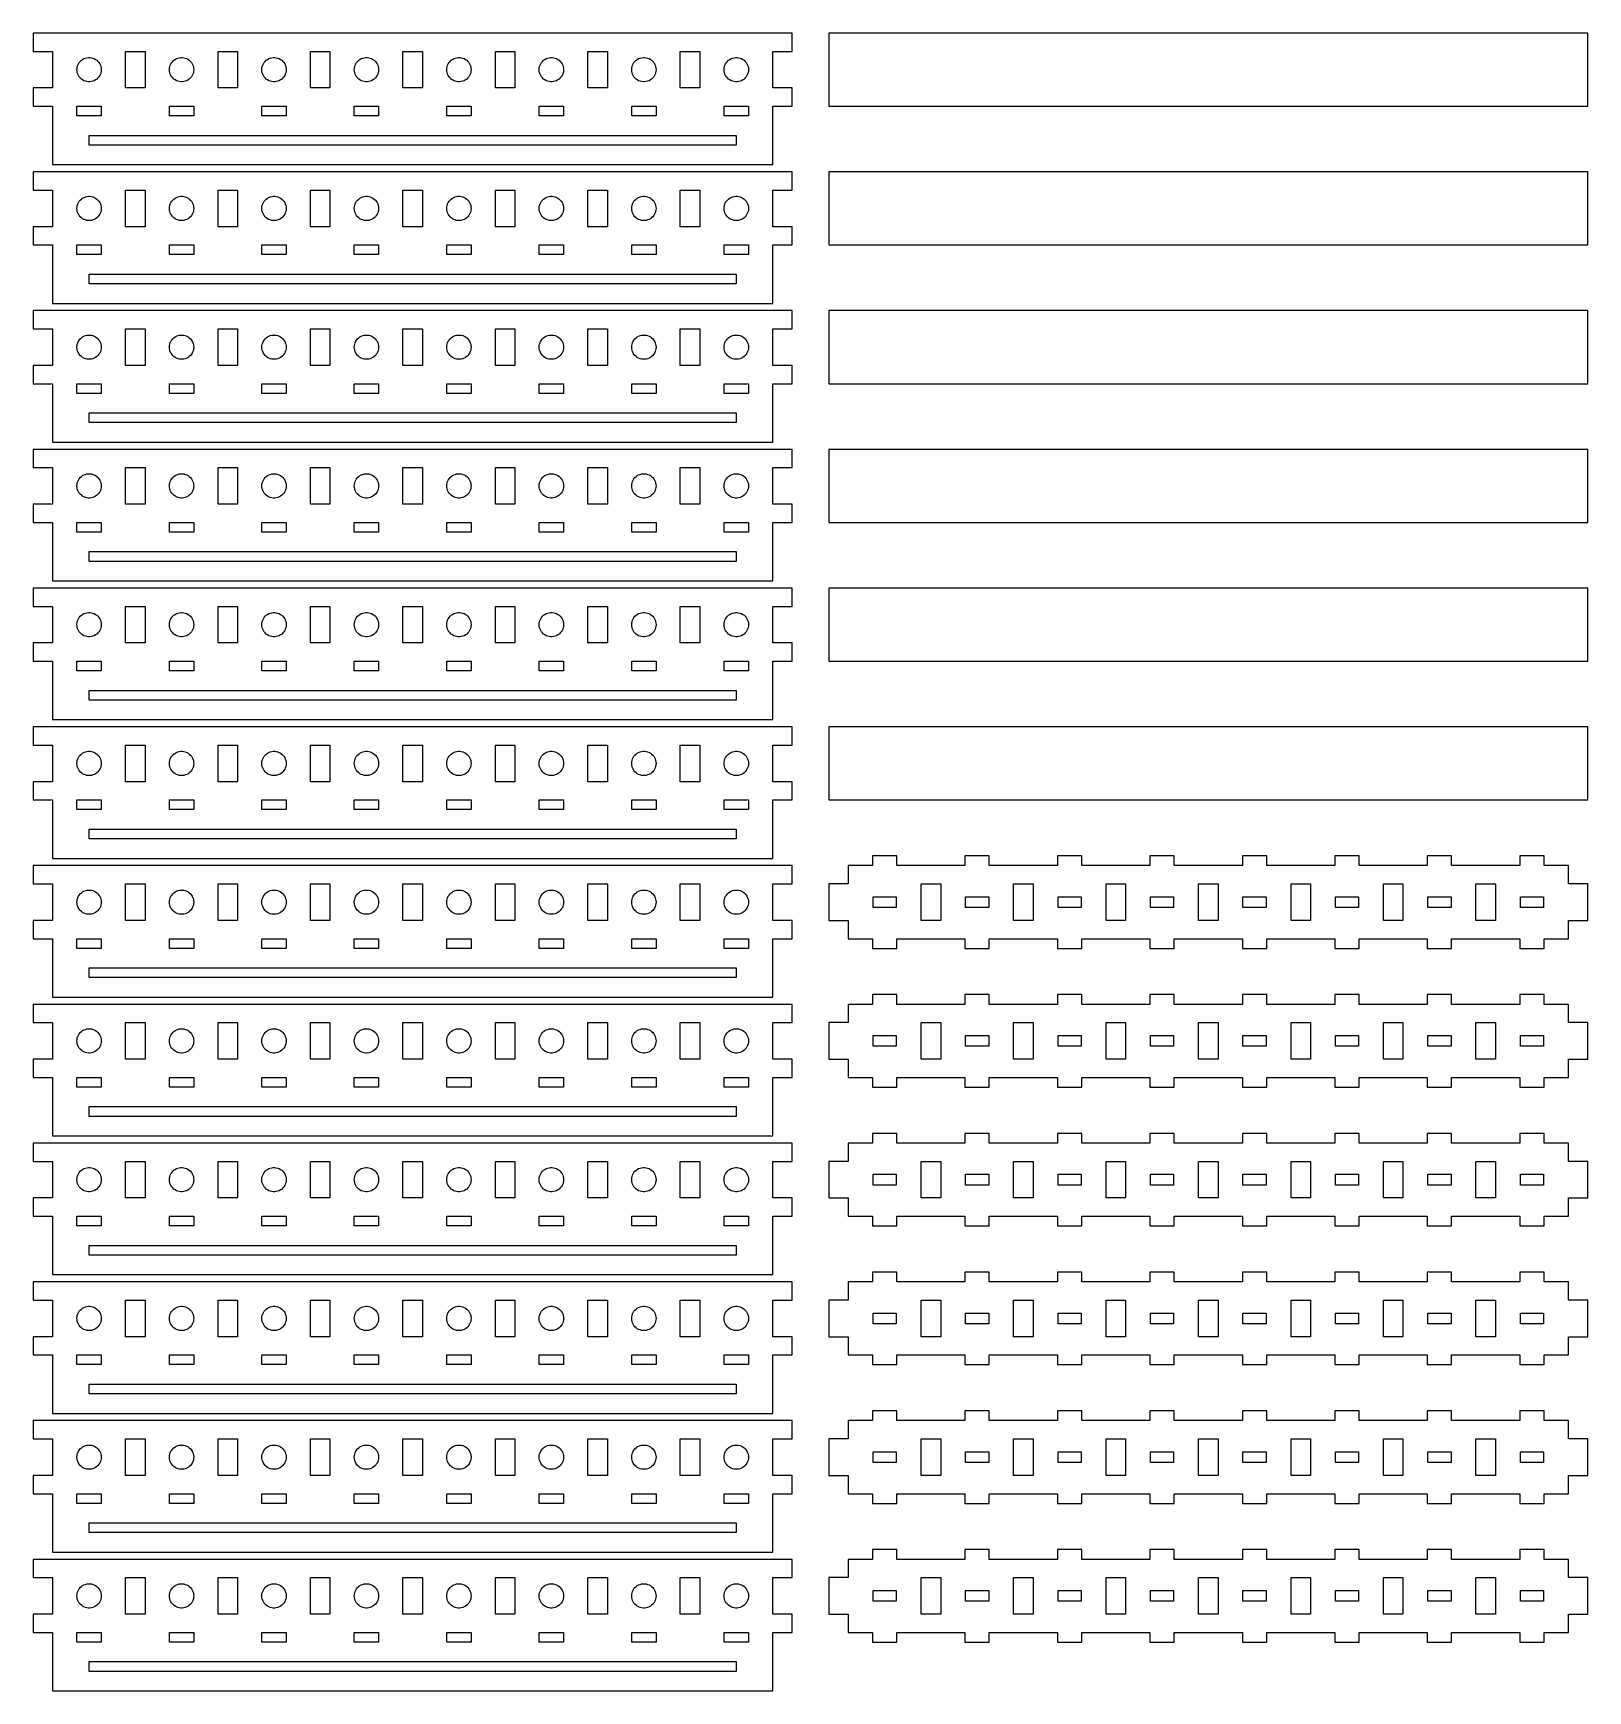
# Model space of a CAD drawing. Header units: metres. Extents: x -160 to 479, y -39 to 642.
import ezdxf

# ---------------------------------------------------------------- set-up
doc = ezdxf.new("R2010")
doc.units = ezdxf.units.M

msp = doc.modelspace()

# ---------------------------------------------------------------- linework, layer by layer
for p, q in [((152, 642), (-160, 642)), ((-160, 642), (-160, 634.5)), ((152, 634.5), (152, 642)), ((479, 642), (167, 642)), ((167, 642), (167, 612)), ((479, 612), (479, 642)), ((-160, 634.5), (-152, 634.5)), ((-152, 634.5), (-152, 619.5)), ((-122, 619.5), (-122, 634.5)), ((-122, 634.5), (-114, 634.5)), ((-114, 634.5), (-114, 619.5)), ((-84, 619.5), (-84, 634.5)), ((-84, 634.5), (-76, 634.5)), ((-76, 634.5), (-76, 619.5)), ((-46, 619.5), (-46, 634.5)), ((-46, 634.5), (-38, 634.5)), ((-38, 634.5), (-38, 619.5)), ((-8, 619.5), (-8, 634.5)), ((-8, 634.5), (0, 634.5)), ((0, 634.5), (0, 619.5)), ((30, 619.5), (30, 634.5)), ((30, 634.5), (38, 634.5)), ((38, 634.5), (38, 619.5)), ((68, 619.5), (68, 634.5)), ((68, 634.5), (76, 634.5)), ((76, 634.5), (76, 619.5)), ((106, 619.5), (106, 634.5)), ((106, 634.5), (114, 634.5)), ((114, 634.5), (114, 619.5)), ((144, 619.5), (144, 634.5)), ((144, 634.5), (152, 634.5)), ((-142, 627), (-141.961, 627.627)), ((-141.961, 626.373), (-142, 627)), ((-141.961, 627.627), (-141.843, 628.243)), ((-141.843, 628.243), (-141.649, 628.841)), ((-141.649, 628.841), (-141.382, 629.409)), ((-141.382, 629.409), (-141.045, 629.939)), ((-141.045, 629.939), (-140.645, 630.423)), ((-140.645, 630.423), (-140.187, 630.853)), ((-140.187, 630.853), (-139.679, 631.222)), ((-139.679, 631.222), (-139.129, 631.524)), ((-139.129, 631.524), (-138.545, 631.755)), ((-138.545, 631.755), (-137.937, 631.911)), ((-137.937, 631.911), (-137.314, 631.99)), ((-137.314, 631.99), (-136.686, 631.99)), ((-136.686, 631.99), (-136.063, 631.911)), ((-136.063, 631.911), (-135.455, 631.755)), ((-135.455, 631.755), (-134.871, 631.524)), ((-134.871, 631.524), (-134.321, 631.222)), ((-134.321, 631.222), (-133.813, 630.853)), ((-133.813, 630.853), (-133.355, 630.423)), ((-133.355, 630.423), (-132.955, 629.939)), ((-132.955, 629.939), (-132.618, 629.409)), ((-132.618, 629.409), (-132.351, 628.841)), ((-132.351, 628.841), (-132.157, 628.243)), ((-132.157, 628.243), (-132.039, 627.627)), ((-132.039, 627.627), (-132, 627)), ((-132, 627), (-132.039, 626.373)), ((-104, 627), (-103.961, 627.627)), ((-103.961, 626.373), (-104, 627)), ((-103.961, 627.627), (-103.843, 628.243)), ((-103.843, 628.243), (-103.649, 628.841)), ((-103.649, 628.841), (-103.382, 629.409)), ((-103.382, 629.409), (-103.045, 629.939)), ((-103.045, 629.939), (-102.645, 630.423)), ((-102.645, 630.423), (-102.187, 630.853)), ((-102.187, 630.853), (-101.679, 631.222)), ((-101.679, 631.222), (-101.129, 631.524)), ((-101.129, 631.524), (-100.545, 631.755)), ((-100.545, 631.755), (-99.9369, 631.911)), ((-99.9369, 631.911), (-99.3139, 631.99)), ((-99.3139, 631.99), (-98.686, 631.99)), ((-98.686, 631.99), (-98.0631, 631.911)), ((-98.0631, 631.911), (-97.4549, 631.755)), ((-97.4549, 631.755), (-96.8711, 631.524)), ((-96.8711, 631.524), (-96.3209, 631.222)), ((-96.3209, 631.222), (-95.8129, 630.853)), ((-95.8129, 630.853), (-95.3551, 630.423)), ((-95.3551, 630.423), (-94.9549, 629.939)), ((-94.9549, 629.939), (-94.6185, 629.409)), ((-94.6185, 629.409), (-94.3511, 628.841)), ((-94.3511, 628.841), (-94.1571, 628.243)), ((-94.1571, 628.243), (-94.0394, 627.627)), ((-94.0394, 627.627), (-94, 627)), ((-94, 627), (-94.0394, 626.373)), ((-66, 627), (-65.9606, 627.627)), ((-65.9606, 626.373), (-66, 627)), ((-65.9606, 627.627), (-65.8429, 628.243)), ((-65.8429, 628.243), (-65.6489, 628.841)), ((-65.6489, 628.841), (-65.3815, 629.409)), ((-65.3815, 629.409), (-65.0451, 629.939)), ((-65.0451, 629.939), (-64.6448, 630.423)), ((-64.6448, 630.423), (-64.1871, 630.853)), ((-64.1871, 630.853), (-63.6791, 631.222)), ((-63.6791, 631.222), (-63.1289, 631.524)), ((-63.1289, 631.524), (-62.5451, 631.755)), ((-62.5451, 631.755), (-61.9369, 631.911)), ((-61.9369, 631.911), (-61.3139, 631.99)), ((-61.3139, 631.99), (-60.686, 631.99)), ((-60.686, 631.99), (-60.0631, 631.911)), ((-60.0631, 631.911), (-59.4549, 631.755)), ((-59.4549, 631.755), (-58.8711, 631.524)), ((-58.8711, 631.524), (-58.3209, 631.222)), ((-58.3209, 631.222), (-57.8129, 630.853)), ((-57.8129, 630.853), (-57.3551, 630.423)), ((-57.3551, 630.423), (-56.9549, 629.939)), ((-56.9549, 629.939), (-56.6185, 629.409)), ((-56.6185, 629.409), (-56.3511, 628.841)), ((-56.3511, 628.841), (-56.1571, 628.243)), ((-56.1571, 628.243), (-56.0394, 627.627)), ((-56.0394, 627.627), (-56, 627)), ((-56, 627), (-56.0394, 626.373)), ((-28, 627), (-27.9606, 627.627)), ((-27.9606, 626.373), (-28, 627)), ((-27.9606, 627.627), (-27.8429, 628.243)), ((-27.8429, 628.243), (-27.6489, 628.841)), ((-27.6489, 628.841), (-27.3815, 629.409)), ((-27.3815, 629.409), (-27.0451, 629.939)), ((-27.0451, 629.939), (-26.6448, 630.423)), ((-26.6448, 630.423), (-26.1871, 630.853)), ((-26.1871, 630.853), (-25.6791, 631.222)), ((-25.6791, 631.222), (-25.1289, 631.524)), ((-25.1289, 631.524), (-24.5451, 631.755)), ((-24.5451, 631.755), (-23.9369, 631.911)), ((-23.9369, 631.911), (-23.3139, 631.99)), ((-23.3139, 631.99), (-22.686, 631.99)), ((-22.686, 631.99), (-22.0631, 631.911)), ((-22.0631, 631.911), (-21.4549, 631.755)), ((-21.4549, 631.755), (-20.8711, 631.524)), ((-20.8711, 631.524), (-20.3209, 631.222)), ((-20.3209, 631.222), (-19.8129, 630.853)), ((-19.8129, 630.853), (-19.3551, 630.423)), ((-19.3551, 630.423), (-18.9549, 629.939)), ((-18.9549, 629.939), (-18.6185, 629.409)), ((-18.6185, 629.409), (-18.3511, 628.841)), ((-18.3511, 628.841), (-18.1571, 628.243)), ((-18.1571, 628.243), (-18.0394, 627.627)), ((-18.0394, 627.627), (-18, 627)), ((-18, 627), (-18.0394, 626.373)), ((10, 627), (10.0394, 627.627)), ((10.0394, 626.373), (10, 627)), ((10.0394, 627.627), (10.1571, 628.243)), ((10.1571, 628.243), (10.3511, 628.841)), ((10.3511, 628.841), (10.6185, 629.409)), ((10.6185, 629.409), (10.9549, 629.939)), ((10.9549, 629.939), (11.3551, 630.423)), ((11.3551, 630.423), (11.8129, 630.853)), ((11.8129, 630.853), (12.3209, 631.222)), ((12.3209, 631.222), (12.8711, 631.524)), ((12.8711, 631.524), (13.4549, 631.755)), ((13.4549, 631.755), (14.0631, 631.911)), ((14.0631, 631.911), (14.686, 631.99)), ((14.686, 631.99), (15.3139, 631.99)), ((15.3139, 631.99), (15.9369, 631.911)), ((15.9369, 631.911), (16.5451, 631.755)), ((16.5451, 631.755), (17.1289, 631.524)), ((17.1289, 631.524), (17.6791, 631.222)), ((17.6791, 631.222), (18.1871, 630.853)), ((18.1871, 630.853), (18.6448, 630.423)), ((18.6448, 630.423), (19.0451, 629.939)), ((19.0451, 629.939), (19.3815, 629.409)), ((19.3815, 629.409), (19.6489, 628.841)), ((19.6489, 628.841), (19.8429, 628.243)), ((19.8429, 628.243), (19.9606, 627.627)), ((19.9606, 627.627), (20, 627)), ((20, 627), (19.9606, 626.373)), ((48, 627), (48.0394, 627.627)), ((48.0394, 626.373), (48, 627)), ((48.0394, 627.627), (48.1571, 628.243)), ((48.1571, 628.243), (48.3511, 628.841)), ((48.3511, 628.841), (48.6185, 629.409)), ((48.6185, 629.409), (48.9549, 629.939)), ((48.9549, 629.939), (49.3551, 630.423)), ((49.3551, 630.423), (49.8129, 630.853)), ((49.8129, 630.853), (50.3209, 631.222)), ((50.3209, 631.222), (50.8711, 631.524)), ((50.8711, 631.524), (51.4549, 631.755)), ((51.4549, 631.755), (52.0631, 631.911)), ((52.0631, 631.911), (52.686, 631.99)), ((52.686, 631.99), (53.3139, 631.99)), ((53.3139, 631.99), (53.9369, 631.911)), ((53.9369, 631.911), (54.5451, 631.755)), ((54.5451, 631.755), (55.1289, 631.524)), ((55.1289, 631.524), (55.6791, 631.222)), ((55.6791, 631.222), (56.1871, 630.853)), ((56.1871, 630.853), (56.6448, 630.423)), ((56.6448, 630.423), (57.0451, 629.939)), ((57.0451, 629.939), (57.3815, 629.409)), ((57.3815, 629.409), (57.6489, 628.841)), ((57.6489, 628.841), (57.8429, 628.243)), ((57.8429, 628.243), (57.9606, 627.627)), ((57.9606, 627.627), (58, 627)), ((58, 627), (57.9606, 626.373)), ((86, 627), (86.0394, 627.627)), ((86.0394, 626.373), (86, 627)), ((86.0394, 627.627), (86.1571, 628.243)), ((86.1571, 628.243), (86.3511, 628.841)), ((86.3511, 628.841), (86.6185, 629.409)), ((86.6185, 629.409), (86.9549, 629.939)), ((86.9549, 629.939), (87.3551, 630.423)), ((87.3551, 630.423), (87.8129, 630.853)), ((87.8129, 630.853), (88.3209, 631.222)), ((88.3209, 631.222), (88.8711, 631.524)), ((88.8711, 631.524), (89.4549, 631.755)), ((89.4549, 631.755), (90.0631, 631.911)), ((90.0631, 631.911), (90.686, 631.99)), ((90.686, 631.99), (91.3139, 631.99)), ((91.3139, 631.99), (91.9369, 631.911)), ((91.9369, 631.911), (92.5451, 631.755)), ((92.5451, 631.755), (93.1289, 631.524)), ((93.1289, 631.524), (93.6791, 631.222)), ((93.6791, 631.222), (94.1871, 630.853)), ((94.1871, 630.853), (94.6448, 630.423)), ((94.6448, 630.423), (95.0451, 629.939)), ((95.0451, 629.939), (95.3815, 629.409)), ((95.3815, 629.409), (95.6489, 628.841)), ((95.6489, 628.841), (95.8429, 628.243)), ((95.8429, 628.243), (95.9606, 627.627)), ((95.9606, 627.627), (96, 627)), ((96, 627), (95.9606, 626.373)), ((124, 627), (124.039, 627.627)), ((124.039, 626.373), (124, 627)), ((124.039, 627.627), (124.157, 628.243)), ((124.157, 628.243), (124.351, 628.841)), ((124.351, 628.841), (124.618, 629.409)), ((124.618, 629.409), (124.955, 629.939)), ((124.955, 629.939), (125.355, 630.423)), ((125.355, 630.423), (125.813, 630.853)), ((125.813, 630.853), (126.321, 631.222)), ((126.321, 631.222), (126.871, 631.524)), ((126.871, 631.524), (127.455, 631.755)), ((127.455, 631.755), (128.063, 631.911)), ((128.063, 631.911), (128.686, 631.99)), ((128.686, 631.99), (129.314, 631.99)), ((129.314, 631.99), (129.937, 631.911)), ((129.937, 631.911), (130.545, 631.755)), ((130.545, 631.755), (131.129, 631.524)), ((131.129, 631.524), (131.679, 631.222)), ((131.679, 631.222), (132.187, 630.853)), ((132.187, 630.853), (132.645, 630.423)), ((132.645, 630.423), (133.045, 629.939)), ((133.045, 629.939), (133.382, 629.409)), ((133.382, 629.409), (133.649, 628.841)), ((133.649, 628.841), (133.843, 628.243)), ((133.843, 628.243), (133.961, 627.627)), ((133.961, 627.627), (134, 627)), ((134, 627), (133.961, 626.373)), ((-141.843, 625.757), (-141.961, 626.373)), ((-141.649, 625.159), (-141.843, 625.757)), ((-141.382, 624.591), (-141.649, 625.159)), ((-141.045, 624.061), (-141.382, 624.591)), ((-140.645, 623.577), (-141.045, 624.061)), ((-140.187, 623.147), (-140.645, 623.577)), ((-139.679, 622.778), (-140.187, 623.147)), ((-139.129, 622.476), (-139.679, 622.778)), ((-138.545, 622.245), (-139.129, 622.476)), ((-137.937, 622.089), (-138.545, 622.245)), ((-137.314, 622.01), (-137.937, 622.089)), ((-136.686, 622.01), (-137.314, 622.01)), ((-136.063, 622.089), (-136.686, 622.01)), ((-135.455, 622.245), (-136.063, 622.089)), ((-134.871, 622.476), (-135.455, 622.245)), ((-134.321, 622.778), (-134.871, 622.476)), ((-133.813, 623.147), (-134.321, 622.778)), ((-133.355, 623.577), (-133.813, 623.147)), ((-132.955, 624.061), (-133.355, 623.577)), ((-132.618, 624.591), (-132.955, 624.061)), ((-132.351, 625.159), (-132.618, 624.591)), ((-132.157, 625.757), (-132.351, 625.159)), ((-132.039, 626.373), (-132.157, 625.757)), ((-103.843, 625.757), (-103.961, 626.373)), ((-103.649, 625.159), (-103.843, 625.757)), ((-103.382, 624.591), (-103.649, 625.159)), ((-103.045, 624.061), (-103.382, 624.591)), ((-102.645, 623.577), (-103.045, 624.061)), ((-102.187, 623.147), (-102.645, 623.577)), ((-101.679, 622.778), (-102.187, 623.147)), ((-101.129, 622.476), (-101.679, 622.778)), ((-100.545, 622.245), (-101.129, 622.476)), ((-99.9369, 622.089), (-100.545, 622.245)), ((-99.3139, 622.01), (-99.9369, 622.089)), ((-98.686, 622.01), (-99.3139, 622.01)), ((-98.0631, 622.089), (-98.686, 622.01)), ((-97.4549, 622.245), (-98.0631, 622.089)), ((-96.8711, 622.476), (-97.4549, 622.245)), ((-96.3209, 622.778), (-96.8711, 622.476)), ((-95.8129, 623.147), (-96.3209, 622.778)), ((-95.3551, 623.577), (-95.8129, 623.147)), ((-94.9549, 624.061), (-95.3551, 623.577)), ((-94.6185, 624.591), (-94.9549, 624.061)), ((-94.3511, 625.159), (-94.6185, 624.591)), ((-94.1571, 625.757), (-94.3511, 625.159)), ((-94.0394, 626.373), (-94.1571, 625.757)), ((-65.8429, 625.757), (-65.9606, 626.373)), ((-65.6489, 625.159), (-65.8429, 625.757)), ((-65.3815, 624.591), (-65.6489, 625.159)), ((-65.0451, 624.061), (-65.3815, 624.591)), ((-64.6448, 623.577), (-65.0451, 624.061)), ((-64.1871, 623.147), (-64.6448, 623.577)), ((-63.6791, 622.778), (-64.1871, 623.147)), ((-63.1289, 622.476), (-63.6791, 622.778)), ((-62.5451, 622.245), (-63.1289, 622.476)), ((-61.9369, 622.089), (-62.5451, 622.245)), ((-61.3139, 622.01), (-61.9369, 622.089)), ((-60.686, 622.01), (-61.3139, 622.01)), ((-60.0631, 622.089), (-60.686, 622.01)), ((-59.4549, 622.245), (-60.0631, 622.089)), ((-58.8711, 622.476), (-59.4549, 622.245)), ((-58.3209, 622.778), (-58.8711, 622.476)), ((-57.8129, 623.147), (-58.3209, 622.778)), ((-57.3551, 623.577), (-57.8129, 623.147)), ((-56.9549, 624.061), (-57.3551, 623.577)), ((-56.6185, 624.591), (-56.9549, 624.061)), ((-56.3511, 625.159), (-56.6185, 624.591)), ((-56.1571, 625.757), (-56.3511, 625.159)), ((-56.0394, 626.373), (-56.1571, 625.757)), ((-27.8429, 625.757), (-27.9606, 626.373)), ((-27.6489, 625.159), (-27.8429, 625.757)), ((-27.3815, 624.591), (-27.6489, 625.159)), ((-27.0451, 624.061), (-27.3815, 624.591)), ((-26.6448, 623.577), (-27.0451, 624.061)), ((-26.1871, 623.147), (-26.6448, 623.577)), ((-25.6791, 622.778), (-26.1871, 623.147)), ((-25.1289, 622.476), (-25.6791, 622.778)), ((-24.5451, 622.245), (-25.1289, 622.476)), ((-23.9369, 622.089), (-24.5451, 622.245)), ((-23.3139, 622.01), (-23.9369, 622.089)), ((-22.686, 622.01), (-23.3139, 622.01)), ((-22.0631, 622.089), (-22.686, 622.01)), ((-21.4549, 622.245), (-22.0631, 622.089)), ((-20.8711, 622.476), (-21.4549, 622.245)), ((-20.3209, 622.778), (-20.8711, 622.476)), ((-19.8129, 623.147), (-20.3209, 622.778)), ((-19.3551, 623.577), (-19.8129, 623.147)), ((-18.9549, 624.061), (-19.3551, 623.577)), ((-18.6185, 624.591), (-18.9549, 624.061)), ((-18.3511, 625.159), (-18.6185, 624.591)), ((-18.1571, 625.757), (-18.3511, 625.159)), ((-18.0394, 626.373), (-18.1571, 625.757)), ((10.1571, 625.757), (10.0394, 626.373)), ((10.3511, 625.159), (10.1571, 625.757)), ((10.6185, 624.591), (10.3511, 625.159)), ((10.9549, 624.061), (10.6185, 624.591)), ((11.3551, 623.577), (10.9549, 624.061)), ((11.8129, 623.147), (11.3551, 623.577)), ((12.3209, 622.778), (11.8129, 623.147)), ((12.8711, 622.476), (12.3209, 622.778)), ((13.4549, 622.245), (12.8711, 622.476)), ((14.0631, 622.089), (13.4549, 622.245)), ((14.686, 622.01), (14.0631, 622.089)), ((15.3139, 622.01), (14.686, 622.01)), ((15.9369, 622.089), (15.3139, 622.01)), ((16.5451, 622.245), (15.9369, 622.089)), ((17.1289, 622.476), (16.5451, 622.245)), ((17.6791, 622.778), (17.1289, 622.476)), ((18.1871, 623.147), (17.6791, 622.778)), ((18.6448, 623.577), (18.1871, 623.147)), ((19.0451, 624.061), (18.6448, 623.577)), ((19.3815, 624.591), (19.0451, 624.061)), ((19.6489, 625.159), (19.3815, 624.591)), ((19.8429, 625.757), (19.6489, 625.159)), ((19.9606, 626.373), (19.8429, 625.757)), ((48.1571, 625.757), (48.0394, 626.373)), ((48.3511, 625.159), (48.1571, 625.757)), ((48.6185, 624.591), (48.3511, 625.159)), ((48.9549, 624.061), (48.6185, 624.591)), ((49.3551, 623.577), (48.9549, 624.061)), ((49.8129, 623.147), (49.3551, 623.577)), ((50.3209, 622.778), (49.8129, 623.147)), ((50.8711, 622.476), (50.3209, 622.778)), ((51.4549, 622.245), (50.8711, 622.476)), ((52.0631, 622.089), (51.4549, 622.245)), ((52.686, 622.01), (52.0631, 622.089)), ((53.3139, 622.01), (52.686, 622.01)), ((53.9369, 622.089), (53.3139, 622.01)), ((54.5451, 622.245), (53.9369, 622.089)), ((55.1289, 622.476), (54.5451, 622.245)), ((55.6791, 622.778), (55.1289, 622.476)), ((56.1871, 623.147), (55.6791, 622.778)), ((56.6448, 623.577), (56.1871, 623.147)), ((57.0451, 624.061), (56.6448, 623.577)), ((57.3815, 624.591), (57.0451, 624.061)), ((57.6489, 625.159), (57.3815, 624.591)), ((57.8429, 625.757), (57.6489, 625.159)), ((57.9606, 626.373), (57.8429, 625.757)), ((86.1571, 625.757), (86.0394, 626.373)), ((86.3511, 625.159), (86.1571, 625.757)), ((86.6185, 624.591), (86.3511, 625.159)), ((86.9549, 624.061), (86.6185, 624.591)), ((87.3551, 623.577), (86.9549, 624.061)), ((87.8129, 623.147), (87.3551, 623.577)), ((88.3209, 622.778), (87.8129, 623.147)), ((88.8711, 622.476), (88.3209, 622.778)), ((89.4549, 622.245), (88.8711, 622.476)), ((90.0631, 622.089), (89.4549, 622.245)), ((90.686, 622.01), (90.0631, 622.089)), ((91.3139, 622.01), (90.686, 622.01)), ((91.9369, 622.089), (91.3139, 622.01)), ((92.5451, 622.245), (91.9369, 622.089)), ((93.1289, 622.476), (92.5451, 622.245)), ((93.6791, 622.778), (93.1289, 622.476)), ((94.1871, 623.147), (93.6791, 622.778)), ((94.6448, 623.577), (94.1871, 623.147)), ((95.0451, 624.061), (94.6448, 623.577)), ((95.3815, 624.591), (95.0451, 624.061)), ((95.6489, 625.159), (95.3815, 624.591)), ((95.8429, 625.757), (95.6489, 625.159)), ((95.9606, 626.373), (95.8429, 625.757)), ((124.157, 625.757), (124.039, 626.373)), ((124.351, 625.159), (124.157, 625.757)), ((124.618, 624.591), (124.351, 625.159)), ((124.955, 624.061), (124.618, 624.591)), ((125.355, 623.577), (124.955, 624.061)), ((125.813, 623.147), (125.355, 623.577)), ((126.321, 622.778), (125.813, 623.147)), ((126.871, 622.476), (126.321, 622.778)), ((127.455, 622.245), (126.871, 622.476)), ((128.063, 622.089), (127.455, 622.245)), ((128.686, 622.01), (128.063, 622.089)), ((129.314, 622.01), (128.686, 622.01)), ((129.937, 622.089), (129.314, 622.01)), ((130.545, 622.245), (129.937, 622.089)), ((131.129, 622.476), (130.545, 622.245)), ((131.679, 622.778), (131.129, 622.476)), ((132.187, 623.147), (131.679, 622.778)), ((132.645, 623.577), (132.187, 623.147)), ((133.045, 624.061), (132.645, 623.577)), ((133.382, 624.591), (133.045, 624.061)), ((133.649, 625.159), (133.382, 624.591)), ((133.843, 625.757), (133.649, 625.159)), ((133.961, 626.373), (133.843, 625.757)), ((-152, 619.5), (-160, 619.5)), ((-160, 619.5), (-160, 612)), ((-114, 619.5), (-122, 619.5)), ((-76, 619.5), (-84, 619.5)), ((-38, 619.5), (-46, 619.5)), ((0, 619.5), (-8, 619.5)), ((38, 619.5), (30, 619.5)), ((76, 619.5), (68, 619.5)), ((114, 619.5), (106, 619.5)), ((152, 619.5), (144, 619.5)), ((152, 612), (152, 619.5)), ((-160, 612), (-152, 612)), ((-152, 612), (-152, 588)), ((-142, 608), (-142, 612)), ((-142, 612), (-132, 612)), ((-132, 608), (-142, 608)), ((-132, 612), (-132, 608)), ((-104, 608), (-104, 612)), ((-104, 612), (-94, 612)), ((-94, 608), (-104, 608)), ((-94, 612), (-94, 608)), ((-66, 608), (-66, 612)), ((-66, 612), (-56, 612)), ((-56, 608), (-66, 608)), ((-56, 612), (-56, 608)), ((-28, 608), (-28, 612)), ((-28, 612), (-18, 612)), ((-18, 608), (-28, 608)), ((-18, 612), (-18, 608)), ((10, 608), (10, 612)), ((10, 612), (20, 612)), ((20, 608), (10, 608)), ((20, 612), (20, 608)), ((48, 608), (48, 612)), ((48, 612), (58, 612)), ((58, 608), (48, 608)), ((58, 612), (58, 608)), ((86, 608), (86, 612)), ((86, 612), (96, 612)), ((96, 608), (86, 608)), ((96, 612), (96, 608)), ((124, 608), (124, 612)), ((124, 612), (134, 612)), ((134, 608), (124, 608)), ((134, 612), (134, 608)), ((144, 612), (152, 612)), ((144, 588), (144, 612)), ((167, 612), (479, 612)), ((-137, 596), (-137, 600)), ((-137, 600), (129, 600)), ((129, 600), (129, 596)), ((129, 596), (-137, 596)), ((-152, 588), (144, 588)), ((152, 585), (-160, 585)), ((-160, 585), (-160, 577.5)), ((152, 577.5), (152, 585)), ((479, 585), (167, 585)), ((167, 585), (167, 555)), ((479, 555), (479, 585)), ((-160, 577.5), (-152, 577.5)), ((-152, 577.5), (-152, 562.5)), ((-141.649, 571.841), (-141.382, 572.409)), ((-141.382, 572.409), (-141.045, 572.939)), ((-141.045, 572.939), (-140.645, 573.423)), ((-140.645, 573.423), (-140.187, 573.853)), ((-140.187, 573.853), (-139.679, 574.222)), ((-139.679, 574.222), (-139.129, 574.524)), ((-139.129, 574.524), (-138.545, 574.755)), ((-138.545, 574.755), (-137.937, 574.911)), ((-137.937, 574.911), (-137.314, 574.99)), ((-137.314, 574.99), (-136.686, 574.99)), ((-136.686, 574.99), (-136.063, 574.911)), ((-136.063, 574.911), (-135.455, 574.755)), ((-135.455, 574.755), (-134.871, 574.524)), ((-134.871, 574.524), (-134.321, 574.222)), ((-134.321, 574.222), (-133.813, 573.853)), ((-133.813, 573.853), (-133.355, 573.423)), ((-133.355, 573.423), (-132.955, 572.939)), ((-132.955, 572.939), (-132.618, 572.409)), ((-132.618, 572.409), (-132.351, 571.841)), ((-122, 562.5), (-122, 577.5)), ((-122, 577.5), (-114, 577.5)), ((-114, 577.5), (-114, 562.5)), ((-103.649, 571.841), (-103.382, 572.409)), ((-103.382, 572.409), (-103.045, 572.939)), ((-103.045, 572.939), (-102.645, 573.423)), ((-102.645, 573.423), (-102.187, 573.853)), ((-102.187, 573.853), (-101.679, 574.222)), ((-101.679, 574.222), (-101.129, 574.524)), ((-101.129, 574.524), (-100.545, 574.755)), ((-100.545, 574.755), (-99.9369, 574.911)), ((-99.9369, 574.911), (-99.3139, 574.99)), ((-99.3139, 574.99), (-98.686, 574.99)), ((-98.686, 574.99), (-98.0631, 574.911)), ((-98.0631, 574.911), (-97.4549, 574.755)), ((-97.4549, 574.755), (-96.8711, 574.524)), ((-96.8711, 574.524), (-96.3209, 574.222)), ((-96.3209, 574.222), (-95.8129, 573.853)), ((-95.8129, 573.853), (-95.3551, 573.423)), ((-95.3551, 573.423), (-94.9549, 572.939)), ((-94.9549, 572.939), (-94.6185, 572.409)), ((-94.6185, 572.409), (-94.3511, 571.841)), ((-84, 562.5), (-84, 577.5)), ((-84, 577.5), (-76, 577.5)), ((-76, 577.5), (-76, 562.5)), ((-65.6489, 571.841), (-65.3815, 572.409)), ((-65.3815, 572.409), (-65.0451, 572.939)), ((-65.0451, 572.939), (-64.6448, 573.423)), ((-64.6448, 573.423), (-64.1871, 573.853)), ((-64.1871, 573.853), (-63.6791, 574.222)), ((-63.6791, 574.222), (-63.1289, 574.524)), ((-63.1289, 574.524), (-62.5451, 574.755)), ((-62.5451, 574.755), (-61.9369, 574.911)), ((-61.9369, 574.911), (-61.3139, 574.99)), ((-61.3139, 574.99), (-60.686, 574.99)), ((-60.686, 574.99), (-60.0631, 574.911)), ((-60.0631, 574.911), (-59.4549, 574.755)), ((-59.4549, 574.755), (-58.8711, 574.524)), ((-58.8711, 574.524), (-58.3209, 574.222)), ((-58.3209, 574.222), (-57.8129, 573.853)), ((-57.8129, 573.853), (-57.3551, 573.423)), ((-57.3551, 573.423), (-56.9549, 572.939)), ((-56.9549, 572.939), (-56.6185, 572.409)), ((-56.6185, 572.409), (-56.3511, 571.841)), ((-46, 562.5), (-46, 577.5)), ((-46, 577.5), (-38, 577.5)), ((-38, 577.5), (-38, 562.5)), ((-27.6489, 571.841), (-27.3815, 572.409)), ((-27.3815, 572.409), (-27.0451, 572.939)), ((-27.0451, 572.939), (-26.6448, 573.423)), ((-26.6448, 573.423), (-26.1871, 573.853)), ((-26.1871, 573.853), (-25.6791, 574.222)), ((-25.6791, 574.222), (-25.1289, 574.524)), ((-25.1289, 574.524), (-24.5451, 574.755)), ((-24.5451, 574.755), (-23.9369, 574.911)), ((-23.9369, 574.911), (-23.3139, 574.99)), ((-23.3139, 574.99), (-22.686, 574.99)), ((-22.686, 574.99), (-22.0631, 574.911)), ((-22.0631, 574.911), (-21.4549, 574.755)), ((-21.4549, 574.755), (-20.8711, 574.524)), ((-20.8711, 574.524), (-20.3209, 574.222)), ((-20.3209, 574.222), (-19.8129, 573.853)), ((-19.8129, 573.853), (-19.3551, 573.423)), ((-19.3551, 573.423), (-18.9549, 572.939)), ((-18.9549, 572.939), (-18.6185, 572.409)), ((-18.6185, 572.409), (-18.3511, 571.841)), ((-8, 562.5), (-8, 577.5)), ((-8, 577.5), (0, 577.5)), ((0, 577.5), (0, 562.5)), ((10.3511, 571.841), (10.6185, 572.409)), ((10.6185, 572.409), (10.9549, 572.939)), ((10.9549, 572.939), (11.3551, 573.423)), ((11.3551, 573.423), (11.8129, 573.853)), ((11.8129, 573.853), (12.3209, 574.222)), ((12.3209, 574.222), (12.8711, 574.524)), ((12.8711, 574.524), (13.4549, 574.755)), ((13.4549, 574.755), (14.0631, 574.911)), ((14.0631, 574.911), (14.686, 574.99)), ((14.686, 574.99), (15.3139, 574.99)), ((15.3139, 574.99), (15.9369, 574.911)), ((15.9369, 574.911), (16.5451, 574.755)), ((16.5451, 574.755), (17.1289, 574.524)), ((17.1289, 574.524), (17.6791, 574.222)), ((17.6791, 574.222), (18.1871, 573.853)), ((18.1871, 573.853), (18.6448, 573.423)), ((18.6448, 573.423), (19.0451, 572.939)), ((19.0451, 572.939), (19.3815, 572.409)), ((19.3815, 572.409), (19.6489, 571.841)), ((30, 562.5), (30, 577.5)), ((30, 577.5), (38, 577.5)), ((38, 577.5), (38, 562.5)), ((48.3511, 571.841), (48.6185, 572.409)), ((48.6185, 572.409), (48.9549, 572.939)), ((48.9549, 572.939), (49.3551, 573.423)), ((49.3551, 573.423), (49.8129, 573.853)), ((49.8129, 573.853), (50.3209, 574.222)), ((50.3209, 574.222), (50.8711, 574.524)), ((50.8711, 574.524), (51.4549, 574.755)), ((51.4549, 574.755), (52.0631, 574.911)), ((52.0631, 574.911), (52.686, 574.99)), ((52.686, 574.99), (53.3139, 574.99)), ((53.3139, 574.99), (53.9369, 574.911)), ((53.9369, 574.911), (54.5451, 574.755)), ((54.5451, 574.755), (55.1289, 574.524)), ((55.1289, 574.524), (55.6791, 574.222)), ((55.6791, 574.222), (56.1871, 573.853)), ((56.1871, 573.853), (56.6448, 573.423)), ((56.6448, 573.423), (57.0451, 572.939)), ((57.0451, 572.939), (57.3815, 572.409)), ((57.3815, 572.409), (57.6489, 571.841)), ((68, 562.5), (68, 577.5)), ((68, 577.5), (76, 577.5)), ((76, 577.5), (76, 562.5)), ((86.3511, 571.841), (86.6185, 572.409)), ((86.6185, 572.409), (86.9549, 572.939)), ((86.9549, 572.939), (87.3551, 573.423)), ((87.3551, 573.423), (87.8129, 573.853)), ((87.8129, 573.853), (88.3209, 574.222)), ((88.3209, 574.222), (88.8711, 574.524)), ((88.8711, 574.524), (89.4549, 574.755)), ((89.4549, 574.755), (90.0631, 574.911)), ((90.0631, 574.911), (90.686, 574.99)), ((90.686, 574.99), (91.3139, 574.99)), ((91.3139, 574.99), (91.9369, 574.911)), ((91.9369, 574.911), (92.5451, 574.755)), ((92.5451, 574.755), (93.1289, 574.524)), ((93.1289, 574.524), (93.6791, 574.222)), ((93.6791, 574.222), (94.1871, 573.853)), ((94.1871, 573.853), (94.6448, 573.423)), ((94.6448, 573.423), (95.0451, 572.939)), ((95.0451, 572.939), (95.3815, 572.409)), ((95.3815, 572.409), (95.6489, 571.841)), ((106, 562.5), (106, 577.5)), ((106, 577.5), (114, 577.5)), ((114, 577.5), (114, 562.5)), ((124.351, 571.841), (124.618, 572.409)), ((124.618, 572.409), (124.955, 572.939)), ((124.955, 572.939), (125.355, 573.423)), ((125.355, 573.423), (125.813, 573.853)), ((125.813, 573.853), (126.321, 574.222)), ((126.321, 574.222), (126.871, 574.524)), ((126.871, 574.524), (127.455, 574.755)), ((127.455, 574.755), (128.063, 574.911)), ((128.063, 574.911), (128.686, 574.99)), ((128.686, 574.99), (129.314, 574.99)), ((129.314, 574.99), (129.937, 574.911)), ((129.937, 574.911), (130.545, 574.755)), ((130.545, 574.755), (131.129, 574.524)), ((131.129, 574.524), (131.679, 574.222)), ((131.679, 574.222), (132.187, 573.853)), ((132.187, 573.853), (132.645, 573.423)), ((132.645, 573.423), (133.045, 572.939)), ((133.045, 572.939), (133.382, 572.409)), ((133.382, 572.409), (133.649, 571.841)), ((144, 562.5), (144, 577.5)), ((144, 577.5), (152, 577.5)), ((-142, 570), (-141.961, 570.627)), ((-141.961, 569.373), (-142, 570)), ((-141.961, 570.627), (-141.843, 571.243)), ((-141.843, 568.757), (-141.961, 569.373)), ((-141.843, 571.243), (-141.649, 571.841)), ((-141.649, 568.159), (-141.843, 568.757)), ((-141.382, 567.591), (-141.649, 568.159)), ((-141.045, 567.061), (-141.382, 567.591)), ((-140.645, 566.577), (-141.045, 567.061)), ((-140.187, 566.147), (-140.645, 566.577)), ((-139.679, 565.778), (-140.187, 566.147)), ((-139.129, 565.476), (-139.679, 565.778)), ((-138.545, 565.245), (-139.129, 565.476)), ((-137.937, 565.089), (-138.545, 565.245)), ((-135.455, 565.245), (-136.063, 565.089)), ((-134.871, 565.476), (-135.455, 565.245)), ((-134.321, 565.778), (-134.871, 565.476)), ((-133.813, 566.147), (-134.321, 565.778)), ((-133.355, 566.577), (-133.813, 566.147)), ((-132.955, 567.061), (-133.355, 566.577)), ((-132.618, 567.591), (-132.955, 567.061)), ((-132.351, 568.159), (-132.618, 567.591)), ((-132.351, 571.841), (-132.157, 571.243)), ((-132.157, 568.757), (-132.351, 568.159)), ((-132.157, 571.243), (-132.039, 570.627)), ((-132.039, 569.373), (-132.157, 568.757)), ((-132.039, 570.627), (-132, 570)), ((-132, 570), (-132.039, 569.373)), ((-104, 570), (-103.961, 570.627)), ((-103.961, 569.373), (-104, 570)), ((-103.961, 570.627), (-103.843, 571.243)), ((-103.843, 568.757), (-103.961, 569.373)), ((-103.843, 571.243), (-103.649, 571.841)), ((-103.649, 568.159), (-103.843, 568.757)), ((-103.382, 567.591), (-103.649, 568.159)), ((-103.045, 567.061), (-103.382, 567.591)), ((-102.645, 566.577), (-103.045, 567.061)), ((-102.187, 566.147), (-102.645, 566.577)), ((-101.679, 565.778), (-102.187, 566.147)), ((-101.129, 565.476), (-101.679, 565.778)), ((-100.545, 565.245), (-101.129, 565.476)), ((-99.9369, 565.089), (-100.545, 565.245)), ((-97.4549, 565.245), (-98.0631, 565.089)), ((-96.8711, 565.476), (-97.4549, 565.245)), ((-96.3209, 565.778), (-96.8711, 565.476)), ((-95.8129, 566.147), (-96.3209, 565.778)), ((-95.3551, 566.577), (-95.8129, 566.147)), ((-94.9549, 567.061), (-95.3551, 566.577)), ((-94.6185, 567.591), (-94.9549, 567.061)), ((-94.3511, 568.159), (-94.6185, 567.591)), ((-94.3511, 571.841), (-94.1571, 571.243)), ((-94.1571, 568.757), (-94.3511, 568.159)), ((-94.1571, 571.243), (-94.0394, 570.627)), ((-94.0394, 569.373), (-94.1571, 568.757)), ((-94.0394, 570.627), (-94, 570)), ((-94, 570), (-94.0394, 569.373)), ((-66, 570), (-65.9606, 570.627)), ((-65.9606, 569.373), (-66, 570)), ((-65.9606, 570.627), (-65.8429, 571.243)), ((-65.8429, 568.757), (-65.9606, 569.373)), ((-65.8429, 571.243), (-65.6489, 571.841)), ((-65.6489, 568.159), (-65.8429, 568.757)), ((-65.3815, 567.591), (-65.6489, 568.159)), ((-65.0451, 567.061), (-65.3815, 567.591)), ((-64.6448, 566.577), (-65.0451, 567.061)), ((-64.1871, 566.147), (-64.6448, 566.577)), ((-63.6791, 565.778), (-64.1871, 566.147)), ((-63.1289, 565.476), (-63.6791, 565.778)), ((-62.5451, 565.245), (-63.1289, 565.476)), ((-61.9369, 565.089), (-62.5451, 565.245)), ((-59.4549, 565.245), (-60.0631, 565.089)), ((-58.8711, 565.476), (-59.4549, 565.245)), ((-58.3209, 565.778), (-58.8711, 565.476)), ((-57.8129, 566.147), (-58.3209, 565.778)), ((-57.3551, 566.577), (-57.8129, 566.147)), ((-56.9549, 567.061), (-57.3551, 566.577)), ((-56.6185, 567.591), (-56.9549, 567.061)), ((-56.3511, 568.159), (-56.6185, 567.591)), ((-56.3511, 571.841), (-56.1571, 571.243)), ((-56.1571, 568.757), (-56.3511, 568.159)), ((-56.1571, 571.243), (-56.0394, 570.627)), ((-56.0394, 569.373), (-56.1571, 568.757)), ((-56.0394, 570.627), (-56, 570)), ((-56, 570), (-56.0394, 569.373)), ((-28, 570), (-27.9606, 570.627)), ((-27.9606, 569.373), (-28, 570)), ((-27.9606, 570.627), (-27.8429, 571.243)), ((-27.8429, 568.757), (-27.9606, 569.373)), ((-27.8429, 571.243), (-27.6489, 571.841)), ((-27.6489, 568.159), (-27.8429, 568.757)), ((-27.3815, 567.591), (-27.6489, 568.159)), ((-27.0451, 567.061), (-27.3815, 567.591)), ((-26.6448, 566.577), (-27.0451, 567.061)), ((-26.1871, 566.147), (-26.6448, 566.577)), ((-25.6791, 565.778), (-26.1871, 566.147)), ((-25.1289, 565.476), (-25.6791, 565.778)), ((-24.5451, 565.245), (-25.1289, 565.476)), ((-23.9369, 565.089), (-24.5451, 565.245)), ((-21.4549, 565.245), (-22.0631, 565.089)), ((-20.8711, 565.476), (-21.4549, 565.245)), ((-20.3209, 565.778), (-20.8711, 565.476)), ((-19.8129, 566.147), (-20.3209, 565.778)), ((-19.3551, 566.577), (-19.8129, 566.147)), ((-18.9549, 567.061), (-19.3551, 566.577)), ((-18.6185, 567.591), (-18.9549, 567.061)), ((-18.3511, 568.159), (-18.6185, 567.591)), ((-18.3511, 571.841), (-18.1571, 571.243)), ((-18.1571, 568.757), (-18.3511, 568.159)), ((-18.1571, 571.243), (-18.0394, 570.627)), ((-18.0394, 569.373), (-18.1571, 568.757)), ((-18.0394, 570.627), (-18, 570)), ((-18, 570), (-18.0394, 569.373)), ((10, 570), (10.0394, 570.627)), ((10.0394, 569.373), (10, 570)), ((10.0394, 570.627), (10.1571, 571.243)), ((10.1571, 568.757), (10.0394, 569.373)), ((10.1571, 571.243), (10.3511, 571.841)), ((10.3511, 568.159), (10.1571, 568.757)), ((10.6185, 567.591), (10.3511, 568.159)), ((10.9549, 567.061), (10.6185, 567.591)), ((11.3551, 566.577), (10.9549, 567.061)), ((11.8129, 566.147), (11.3551, 566.577)), ((12.3209, 565.778), (11.8129, 566.147)), ((12.8711, 565.476), (12.3209, 565.778)), ((13.4549, 565.245), (12.8711, 565.476)), ((14.0631, 565.089), (13.4549, 565.245)), ((16.5451, 565.245), (15.9369, 565.089)), ((17.1289, 565.476), (16.5451, 565.245)), ((17.6791, 565.778), (17.1289, 565.476)), ((18.1871, 566.147), (17.6791, 565.778)), ((18.6448, 566.577), (18.1871, 566.147)), ((19.0451, 567.061), (18.6448, 566.577)), ((19.3815, 567.591), (19.0451, 567.061)), ((19.6489, 568.159), (19.3815, 567.591)), ((19.6489, 571.841), (19.8429, 571.243)), ((19.8429, 568.757), (19.6489, 568.159)), ((19.8429, 571.243), (19.9606, 570.627)), ((19.9606, 569.373), (19.8429, 568.757)), ((19.9606, 570.627), (20, 570)), ((20, 570), (19.9606, 569.373)), ((48, 570), (48.0394, 570.627)), ((48.0394, 569.373), (48, 570)), ((48.0394, 570.627), (48.1571, 571.243)), ((48.1571, 568.757), (48.0394, 569.373)), ((48.1571, 571.243), (48.3511, 571.841)), ((48.3511, 568.159), (48.1571, 568.757)), ((48.6185, 567.591), (48.3511, 568.159)), ((48.9549, 567.061), (48.6185, 567.591)), ((49.3551, 566.577), (48.9549, 567.061)), ((49.8129, 566.147), (49.3551, 566.577)), ((50.3209, 565.778), (49.8129, 566.147)), ((50.8711, 565.476), (50.3209, 565.778)), ((51.4549, 565.245), (50.8711, 565.476)), ((52.0631, 565.089), (51.4549, 565.245)), ((54.5451, 565.245), (53.9369, 565.089)), ((55.1289, 565.476), (54.5451, 565.245)), ((55.6791, 565.778), (55.1289, 565.476)), ((56.1871, 566.147), (55.6791, 565.778)), ((56.6448, 566.577), (56.1871, 566.147)), ((57.0451, 567.061), (56.6448, 566.577)), ((57.3815, 567.591), (57.0451, 567.061)), ((57.6489, 568.159), (57.3815, 567.591)), ((57.6489, 571.841), (57.8429, 571.243)), ((57.8429, 568.757), (57.6489, 568.159)), ((57.8429, 571.243), (57.9606, 570.627)), ((57.9606, 569.373), (57.8429, 568.757)), ((57.9606, 570.627), (58, 570)), ((58, 570), (57.9606, 569.373)), ((86, 570), (86.0394, 570.627)), ((86.0394, 569.373), (86, 570)), ((86.0394, 570.627), (86.1571, 571.243)), ((86.1571, 568.757), (86.0394, 569.373)), ((86.1571, 571.243), (86.3511, 571.841)), ((86.3511, 568.159), (86.1571, 568.757)), ((86.6185, 567.591), (86.3511, 568.159)), ((86.9549, 567.061), (86.6185, 567.591)), ((87.3551, 566.577), (86.9549, 567.061)), ((87.8129, 566.147), (87.3551, 566.577)), ((88.3209, 565.778), (87.8129, 566.147)), ((88.8711, 565.476), (88.3209, 565.778)), ((89.4549, 565.245), (88.8711, 565.476)), ((90.0631, 565.089), (89.4549, 565.245)), ((92.5451, 565.245), (91.9369, 565.089)), ((93.1289, 565.476), (92.5451, 565.245)), ((93.6791, 565.778), (93.1289, 565.476)), ((94.1871, 566.147), (93.6791, 565.778)), ((94.6448, 566.577), (94.1871, 566.147)), ((95.0451, 567.061), (94.6448, 566.577)), ((95.3815, 567.591), (95.0451, 567.061)), ((95.6489, 568.159), (95.3815, 567.591)), ((95.6489, 571.841), (95.8429, 571.243)), ((95.8429, 568.757), (95.6489, 568.159)), ((95.8429, 571.243), (95.9606, 570.627)), ((95.9606, 569.373), (95.8429, 568.757)), ((95.9606, 570.627), (96, 570)), ((96, 570), (95.9606, 569.373)), ((124, 570), (124.039, 570.627)), ((124.039, 569.373), (124, 570)), ((124.039, 570.627), (124.157, 571.243)), ((124.157, 568.757), (124.039, 569.373)), ((124.157, 571.243), (124.351, 571.841)), ((124.351, 568.159), (124.157, 568.757)), ((124.618, 567.591), (124.351, 568.159)), ((124.955, 567.061), (124.618, 567.591)), ((125.355, 566.577), (124.955, 567.061)), ((125.813, 566.147), (125.355, 566.577)), ((126.321, 565.778), (125.813, 566.147)), ((126.871, 565.476), (126.321, 565.778)), ((127.455, 565.245), (126.871, 565.476)), ((128.063, 565.089), (127.455, 565.245)), ((130.545, 565.245), (129.937, 565.089)), ((131.129, 565.476), (130.545, 565.245)), ((131.679, 565.778), (131.129, 565.476)), ((132.187, 566.147), (131.679, 565.778)), ((132.645, 566.577), (132.187, 566.147)), ((133.045, 567.061), (132.645, 566.577)), ((133.382, 567.591), (133.045, 567.061)), ((133.649, 568.159), (133.382, 567.591)), ((133.649, 571.841), (133.843, 571.243)), ((133.843, 568.757), (133.649, 568.159)), ((133.843, 571.243), (133.961, 570.627)), ((133.961, 569.373), (133.843, 568.757)), ((133.961, 570.627), (134, 570)), ((134, 570), (133.961, 569.373)), ((-152, 562.5), (-160, 562.5)), ((-160, 562.5), (-160, 555)), ((-137.314, 565.01), (-137.937, 565.089)), ((-136.686, 565.01), (-137.314, 565.01)), ((-136.063, 565.089), (-136.686, 565.01)), ((-114, 562.5), (-122, 562.5)), ((-99.3139, 565.01), (-99.9369, 565.089)), ((-98.686, 565.01), (-99.3139, 565.01)), ((-98.0631, 565.089), (-98.686, 565.01)), ((-76, 562.5), (-84, 562.5)), ((-61.3139, 565.01), (-61.9369, 565.089)), ((-60.686, 565.01), (-61.3139, 565.01)), ((-60.0631, 565.089), (-60.686, 565.01)), ((-38, 562.5), (-46, 562.5)), ((-23.3139, 565.01), (-23.9369, 565.089)), ((-22.686, 565.01), (-23.3139, 565.01)), ((-22.0631, 565.089), (-22.686, 565.01)), ((0, 562.5), (-8, 562.5)), ((14.686, 565.01), (14.0631, 565.089)), ((15.3139, 565.01), (14.686, 565.01)), ((15.9369, 565.089), (15.3139, 565.01)), ((38, 562.5), (30, 562.5)), ((52.686, 565.01), (52.0631, 565.089)), ((53.3139, 565.01), (52.686, 565.01)), ((53.9369, 565.089), (53.3139, 565.01)), ((76, 562.5), (68, 562.5)), ((90.686, 565.01), (90.0631, 565.089)), ((91.3139, 565.01), (90.686, 565.01)), ((91.9369, 565.089), (91.3139, 565.01)), ((114, 562.5), (106, 562.5)), ((128.686, 565.01), (128.063, 565.089)), ((129.314, 565.01), (128.686, 565.01)), ((129.937, 565.089), (129.314, 565.01)), ((152, 562.5), (144, 562.5)), ((152, 555), (152, 562.5)), ((-160, 555), (-152, 555)), ((-152, 555), (-152, 531)), ((-142, 551), (-142, 555)), ((-142, 555), (-132, 555)), ((-132, 555), (-132, 551)), ((-104, 551), (-104, 555)), ((-104, 555), (-94, 555)), ((-94, 555), (-94, 551)), ((-66, 551), (-66, 555)), ((-66, 555), (-56, 555)), ((-56, 555), (-56, 551)), ((-28, 551), (-28, 555)), ((-28, 555), (-18, 555)), ((-18, 555), (-18, 551)), ((10, 551), (10, 555)), ((10, 555), (20, 555)), ((20, 555), (20, 551)), ((48, 551), (48, 555)), ((48, 555), (58, 555)), ((58, 555), (58, 551)), ((86, 551), (86, 555)), ((86, 555), (96, 555)), ((96, 555), (96, 551)), ((124, 551), (124, 555)), ((124, 555), (134, 555)), ((134, 555), (134, 551)), ((144, 555), (152, 555)), ((144, 531), (144, 555)), ((167, 555), (479, 555)), ((-132, 551), (-142, 551)), ((-94, 551), (-104, 551)), ((-56, 551), (-66, 551)), ((-18, 551), (-28, 551)), ((20, 551), (10, 551)), ((58, 551), (48, 551)), ((96, 551), (86, 551)), ((134, 551), (124, 551)), ((-137, 539), (-137, 543)), ((-137, 543), (129, 543)), ((129, 539), (-137, 539)), ((129, 543), (129, 539)), ((152, 528), (-160, 528)), ((-160, 528), (-160, 520.5)), ((-152, 531), (144, 531)), ((152, 520.5), (152, 528)), ((479, 528), (167, 528)), ((167, 528), (167, 498)), ((479, 498), (479, 528)), ((-160, 520.5), (-152, 520.5)), ((-152, 520.5), (-152, 505.5)), ((-139.129, 517.524), (-138.545, 517.755)), ((-138.545, 517.755), (-137.937, 517.911)), ((-137.937, 517.911), (-137.314, 517.99)), ((-137.314, 517.99), (-136.686, 517.99)), ((-136.686, 517.99), (-136.063, 517.911)), ((-136.063, 517.911), (-135.455, 517.755)), ((-135.455, 517.755), (-134.871, 517.524)), ((-122, 505.5), (-122, 520.5)), ((-122, 520.5), (-114, 520.5)), ((-114, 520.5), (-114, 505.5)), ((-101.129, 517.524), (-100.545, 517.755)), ((-100.545, 517.755), (-99.9369, 517.911)), ((-99.9369, 517.911), (-99.3139, 517.99)), ((-99.3139, 517.99), (-98.686, 517.99)), ((-98.686, 517.99), (-98.0631, 517.911)), ((-98.0631, 517.911), (-97.4549, 517.755)), ((-97.4549, 517.755), (-96.8711, 517.524)), ((-84, 505.5), (-84, 520.5)), ((-84, 520.5), (-76, 520.5)), ((-76, 520.5), (-76, 505.5)), ((-63.1289, 517.524), (-62.5451, 517.755)), ((-62.5451, 517.755), (-61.9369, 517.911)), ((-61.9369, 517.911), (-61.3139, 517.99)), ((-61.3139, 517.99), (-60.686, 517.99)), ((-60.686, 517.99), (-60.0631, 517.911)), ((-60.0631, 517.911), (-59.4549, 517.755)), ((-59.4549, 517.755), (-58.8711, 517.524)), ((-46, 505.5), (-46, 520.5)), ((-46, 520.5), (-38, 520.5)), ((-38, 520.5), (-38, 505.5)), ((-25.1289, 517.524), (-24.5451, 517.755)), ((-24.5451, 517.755), (-23.9369, 517.911)), ((-23.9369, 517.911), (-23.3139, 517.99)), ((-23.3139, 517.99), (-22.686, 517.99)), ((-22.686, 517.99), (-22.0631, 517.911)), ((-22.0631, 517.911), (-21.4549, 517.755)), ((-21.4549, 517.755), (-20.8711, 517.524)), ((-8, 505.5), (-8, 520.5)), ((-8, 520.5), (0, 520.5)), ((0, 520.5), (0, 505.5)), ((12.8711, 517.524), (13.4549, 517.755)), ((13.4549, 517.755), (14.0631, 517.911)), ((14.0631, 517.911), (14.686, 517.99)), ((14.686, 517.99), (15.3139, 517.99)), ((15.3139, 517.99), (15.9369, 517.911)), ((15.9369, 517.911), (16.5451, 517.755)), ((16.5451, 517.755), (17.1289, 517.524)), ((30, 505.5), (30, 520.5)), ((30, 520.5), (38, 520.5)), ((38, 520.5), (38, 505.5)), ((50.8711, 517.524), (51.4549, 517.755)), ((51.4549, 517.755), (52.0631, 517.911)), ((52.0631, 517.911), (52.686, 517.99)), ((52.686, 517.99), (53.3139, 517.99)), ((53.3139, 517.99), (53.9369, 517.911)), ((53.9369, 517.911), (54.5451, 517.755)), ((54.5451, 517.755), (55.1289, 517.524)), ((68, 505.5), (68, 520.5)), ((68, 520.5), (76, 520.5)), ((76, 520.5), (76, 505.5)), ((88.8711, 517.524), (89.4549, 517.755)), ((89.4549, 517.755), (90.0631, 517.911)), ((90.0631, 517.911), (90.686, 517.99)), ((90.686, 517.99), (91.3139, 517.99)), ((91.3139, 517.99), (91.9369, 517.911)), ((91.9369, 517.911), (92.5451, 517.755)), ((92.5451, 517.755), (93.1289, 517.524)), ((106, 505.5), (106, 520.5)), ((106, 520.5), (114, 520.5)), ((114, 520.5), (114, 505.5)), ((126.871, 517.524), (127.455, 517.755)), ((127.455, 517.755), (128.063, 517.911)), ((128.063, 517.911), (128.686, 517.99)), ((128.686, 517.99), (129.314, 517.99)), ((129.314, 517.99), (129.937, 517.911)), ((129.937, 517.911), (130.545, 517.755)), ((130.545, 517.755), (131.129, 517.524)), ((144, 505.5), (144, 520.5)), ((144, 520.5), (152, 520.5)), ((-142, 513), (-141.961, 513.627)), ((-141.961, 512.373), (-142, 513)), ((-141.961, 513.627), (-141.843, 514.243)), ((-141.843, 511.757), (-141.961, 512.373)), ((-141.843, 514.243), (-141.649, 514.841)), ((-141.649, 511.159), (-141.843, 511.757)), ((-141.649, 514.841), (-141.382, 515.409)), ((-141.382, 510.591), (-141.649, 511.159)), ((-141.382, 515.409), (-141.045, 515.939)), ((-141.045, 515.939), (-140.645, 516.423)), ((-140.645, 516.423), (-140.187, 516.853)), ((-140.187, 516.853), (-139.679, 517.222)), ((-139.679, 517.222), (-139.129, 517.524)), ((-134.871, 517.524), (-134.321, 517.222)), ((-134.321, 517.222), (-133.813, 516.853)), ((-133.813, 516.853), (-133.355, 516.423)), ((-133.355, 516.423), (-132.955, 515.939)), ((-132.955, 515.939), (-132.618, 515.409)), ((-132.618, 515.409), (-132.351, 514.841)), ((-132.351, 511.159), (-132.618, 510.591)), ((-132.351, 514.841), (-132.157, 514.243)), ((-132.157, 511.757), (-132.351, 511.159)), ((-132.157, 514.243), (-132.039, 513.627)), ((-132.039, 512.373), (-132.157, 511.757)), ((-132.039, 513.627), (-132, 513)), ((-132, 513), (-132.039, 512.373)), ((-104, 513), (-103.961, 513.627)), ((-103.961, 512.373), (-104, 513)), ((-103.961, 513.627), (-103.843, 514.243)), ((-103.843, 511.757), (-103.961, 512.373)), ((-103.843, 514.243), (-103.649, 514.841)), ((-103.649, 511.159), (-103.843, 511.757)), ((-103.649, 514.841), (-103.382, 515.409)), ((-103.382, 510.591), (-103.649, 511.159)), ((-103.382, 515.409), (-103.045, 515.939)), ((-103.045, 515.939), (-102.645, 516.423)), ((-102.645, 516.423), (-102.187, 516.853)), ((-102.187, 516.853), (-101.679, 517.222)), ((-101.679, 517.222), (-101.129, 517.524)), ((-96.8711, 517.524), (-96.3209, 517.222)), ((-96.3209, 517.222), (-95.8129, 516.853)), ((-95.8129, 516.853), (-95.3551, 516.423)), ((-95.3551, 516.423), (-94.9549, 515.939)), ((-94.9549, 515.939), (-94.6185, 515.409)), ((-94.6185, 515.409), (-94.3511, 514.841)), ((-94.3511, 511.159), (-94.6185, 510.591)), ((-94.3511, 514.841), (-94.1571, 514.243)), ((-94.1571, 511.757), (-94.3511, 511.159)), ((-94.1571, 514.243), (-94.0394, 513.627)), ((-94.0394, 512.373), (-94.1571, 511.757)), ((-94.0394, 513.627), (-94, 513)), ((-94, 513), (-94.0394, 512.373)), ((-66, 513), (-65.9606, 513.627)), ((-65.9606, 512.373), (-66, 513)), ((-65.9606, 513.627), (-65.8429, 514.243)), ((-65.8429, 511.757), (-65.9606, 512.373)), ((-65.8429, 514.243), (-65.6489, 514.841)), ((-65.6489, 511.159), (-65.8429, 511.757)), ((-65.6489, 514.841), (-65.3815, 515.409)), ((-65.3815, 510.591), (-65.6489, 511.159)), ((-65.3815, 515.409), (-65.0451, 515.939)), ((-65.0451, 515.939), (-64.6448, 516.423)), ((-64.6448, 516.423), (-64.1871, 516.853)), ((-64.1871, 516.853), (-63.6791, 517.222)), ((-63.6791, 517.222), (-63.1289, 517.524)), ((-58.8711, 517.524), (-58.3209, 517.222)), ((-58.3209, 517.222), (-57.8129, 516.853)), ((-57.8129, 516.853), (-57.3551, 516.423)), ((-57.3551, 516.423), (-56.9549, 515.939)), ((-56.9549, 515.939), (-56.6185, 515.409)), ((-56.6185, 515.409), (-56.3511, 514.841)), ((-56.3511, 511.159), (-56.6185, 510.591)), ((-56.3511, 514.841), (-56.1571, 514.243)), ((-56.1571, 511.757), (-56.3511, 511.159)), ((-56.1571, 514.243), (-56.0394, 513.627)), ((-56.0394, 512.373), (-56.1571, 511.757)), ((-56.0394, 513.627), (-56, 513)), ((-56, 513), (-56.0394, 512.373)), ((-28, 513), (-27.9606, 513.627)), ((-27.9606, 512.373), (-28, 513)), ((-27.9606, 513.627), (-27.8429, 514.243)), ((-27.8429, 511.757), (-27.9606, 512.373)), ((-27.8429, 514.243), (-27.6489, 514.841)), ((-27.6489, 511.159), (-27.8429, 511.757)), ((-27.6489, 514.841), (-27.3815, 515.409)), ((-27.3815, 510.591), (-27.6489, 511.159)), ((-27.3815, 515.409), (-27.0451, 515.939)), ((-27.0451, 515.939), (-26.6448, 516.423)), ((-26.6448, 516.423), (-26.1871, 516.853)), ((-26.1871, 516.853), (-25.6791, 517.222)), ((-25.6791, 517.222), (-25.1289, 517.524)), ((-20.8711, 517.524), (-20.3209, 517.222)), ((-20.3209, 517.222), (-19.8129, 516.853)), ((-19.8129, 516.853), (-19.3551, 516.423)), ((-19.3551, 516.423), (-18.9549, 515.939)), ((-18.9549, 515.939), (-18.6185, 515.409)), ((-18.6185, 515.409), (-18.3511, 514.841)), ((-18.3511, 511.159), (-18.6185, 510.591)), ((-18.3511, 514.841), (-18.1571, 514.243)), ((-18.1571, 511.757), (-18.3511, 511.159)), ((-18.1571, 514.243), (-18.0394, 513.627)), ((-18.0394, 512.373), (-18.1571, 511.757)), ((-18.0394, 513.627), (-18, 513)), ((-18, 513), (-18.0394, 512.373)), ((10, 513), (10.0394, 513.627)), ((10.0394, 512.373), (10, 513)), ((10.0394, 513.627), (10.1571, 514.243)), ((10.1571, 511.757), (10.0394, 512.373)), ((10.1571, 514.243), (10.3511, 514.841)), ((10.3511, 511.159), (10.1571, 511.757)), ((10.3511, 514.841), (10.6185, 515.409)), ((10.6185, 510.591), (10.3511, 511.159)), ((10.6185, 515.409), (10.9549, 515.939)), ((10.9549, 515.939), (11.3551, 516.423)), ((11.3551, 516.423), (11.8129, 516.853)), ((11.8129, 516.853), (12.3209, 517.222)), ((12.3209, 517.222), (12.8711, 517.524)), ((17.1289, 517.524), (17.6791, 517.222)), ((17.6791, 517.222), (18.1871, 516.853)), ((18.1871, 516.853), (18.6448, 516.423)), ((18.6448, 516.423), (19.0451, 515.939)), ((19.0451, 515.939), (19.3815, 515.409)), ((19.3815, 515.409), (19.6489, 514.841)), ((19.6489, 511.159), (19.3815, 510.591)), ((19.6489, 514.841), (19.8429, 514.243)), ((19.8429, 511.757), (19.6489, 511.159)), ((19.8429, 514.243), (19.9606, 513.627)), ((19.9606, 512.373), (19.8429, 511.757)), ((19.9606, 513.627), (20, 513)), ((20, 513), (19.9606, 512.373)), ((48, 513), (48.0394, 513.627)), ((48.0394, 512.373), (48, 513)), ((48.0394, 513.627), (48.1571, 514.243)), ((48.1571, 511.757), (48.0394, 512.373)), ((48.1571, 514.243), (48.3511, 514.841)), ((48.3511, 511.159), (48.1571, 511.757)), ((48.3511, 514.841), (48.6185, 515.409)), ((48.6185, 510.591), (48.3511, 511.159)), ((48.6185, 515.409), (48.9549, 515.939)), ((48.9549, 515.939), (49.3551, 516.423)), ((49.3551, 516.423), (49.8129, 516.853)), ((49.8129, 516.853), (50.3209, 517.222)), ((50.3209, 517.222), (50.8711, 517.524)), ((55.1289, 517.524), (55.6791, 517.222)), ((55.6791, 517.222), (56.1871, 516.853)), ((56.1871, 516.853), (56.6448, 516.423)), ((56.6448, 516.423), (57.0451, 515.939)), ((57.0451, 515.939), (57.3815, 515.409)), ((57.3815, 515.409), (57.6489, 514.841)), ((57.6489, 511.159), (57.3815, 510.591)), ((57.6489, 514.841), (57.8429, 514.243)), ((57.8429, 511.757), (57.6489, 511.159)), ((57.8429, 514.243), (57.9606, 513.627)), ((57.9606, 512.373), (57.8429, 511.757)), ((57.9606, 513.627), (58, 513)), ((58, 513), (57.9606, 512.373)), ((86, 513), (86.0394, 513.627)), ((86.0394, 512.373), (86, 513)), ((86.0394, 513.627), (86.1571, 514.243)), ((86.1571, 511.757), (86.0394, 512.373)), ((86.1571, 514.243), (86.3511, 514.841)), ((86.3511, 511.159), (86.1571, 511.757)), ((86.3511, 514.841), (86.6185, 515.409)), ((86.6185, 510.591), (86.3511, 511.159)), ((86.6185, 515.409), (86.9549, 515.939)), ((86.9549, 515.939), (87.3551, 516.423)), ((87.3551, 516.423), (87.8129, 516.853)), ((87.8129, 516.853), (88.3209, 517.222)), ((88.3209, 517.222), (88.8711, 517.524)), ((93.1289, 517.524), (93.6791, 517.222)), ((93.6791, 517.222), (94.1871, 516.853)), ((94.1871, 516.853), (94.6448, 516.423)), ((94.6448, 516.423), (95.0451, 515.939)), ((95.0451, 515.939), (95.3815, 515.409)), ((95.3815, 515.409), (95.6489, 514.841)), ((95.6489, 511.159), (95.3815, 510.591)), ((95.6489, 514.841), (95.8429, 514.243)), ((95.8429, 511.757), (95.6489, 511.159)), ((95.8429, 514.243), (95.9606, 513.627)), ((95.9606, 512.373), (95.8429, 511.757)), ((95.9606, 513.627), (96, 513)), ((96, 513), (95.9606, 512.373)), ((124, 513), (124.039, 513.627)), ((124.039, 512.373), (124, 513)), ((124.039, 513.627), (124.157, 514.243)), ((124.157, 511.757), (124.039, 512.373)), ((124.157, 514.243), (124.351, 514.841)), ((124.351, 511.159), (124.157, 511.757)), ((124.351, 514.841), (124.618, 515.409)), ((124.618, 510.591), (124.351, 511.159)), ((124.618, 515.409), (124.955, 515.939)), ((124.955, 515.939), (125.355, 516.423)), ((125.355, 516.423), (125.813, 516.853)), ((125.813, 516.853), (126.321, 517.222)), ((126.321, 517.222), (126.871, 517.524)), ((131.129, 517.524), (131.679, 517.222)), ((131.679, 517.222), (132.187, 516.853)), ((132.187, 516.853), (132.645, 516.423)), ((132.645, 516.423), (133.045, 515.939)), ((133.045, 515.939), (133.382, 515.409)), ((133.382, 515.409), (133.649, 514.841)), ((133.649, 511.159), (133.382, 510.591)), ((133.649, 514.841), (133.843, 514.243)), ((133.843, 511.757), (133.649, 511.159)), ((133.843, 514.243), (133.961, 513.627)), ((133.961, 512.373), (133.843, 511.757)), ((133.961, 513.627), (134, 513)), ((134, 513), (133.961, 512.373)), ((-152, 505.5), (-160, 505.5)), ((-160, 505.5), (-160, 498)), ((-141.045, 510.061), (-141.382, 510.591)), ((-140.645, 509.577), (-141.045, 510.061)), ((-140.187, 509.147), (-140.645, 509.577)), ((-139.679, 508.778), (-140.187, 509.147)), ((-139.129, 508.476), (-139.679, 508.778)), ((-138.545, 508.245), (-139.129, 508.476)), ((-137.937, 508.089), (-138.545, 508.245)), ((-137.314, 508.01), (-137.937, 508.089)), ((-136.686, 508.01), (-137.314, 508.01)), ((-136.063, 508.089), (-136.686, 508.01)), ((-135.455, 508.245), (-136.063, 508.089)), ((-134.871, 508.476), (-135.455, 508.245)), ((-134.321, 508.778), (-134.871, 508.476)), ((-133.813, 509.147), (-134.321, 508.778)), ((-133.355, 509.577), (-133.813, 509.147)), ((-132.955, 510.061), (-133.355, 509.577)), ((-132.618, 510.591), (-132.955, 510.061)), ((-114, 505.5), (-122, 505.5)), ((-103.045, 510.061), (-103.382, 510.591)), ((-102.645, 509.577), (-103.045, 510.061)), ((-102.187, 509.147), (-102.645, 509.577)), ((-101.679, 508.778), (-102.187, 509.147)), ((-101.129, 508.476), (-101.679, 508.778)), ((-100.545, 508.245), (-101.129, 508.476)), ((-99.9369, 508.089), (-100.545, 508.245)), ((-99.3139, 508.01), (-99.9369, 508.089)), ((-98.686, 508.01), (-99.3139, 508.01)), ((-98.0631, 508.089), (-98.686, 508.01)), ((-97.4549, 508.245), (-98.0631, 508.089)), ((-96.8711, 508.476), (-97.4549, 508.245)), ((-96.3209, 508.778), (-96.8711, 508.476)), ((-95.8129, 509.147), (-96.3209, 508.778)), ((-95.3551, 509.577), (-95.8129, 509.147)), ((-94.9549, 510.061), (-95.3551, 509.577)), ((-94.6185, 510.591), (-94.9549, 510.061)), ((-76, 505.5), (-84, 505.5)), ((-65.0451, 510.061), (-65.3815, 510.591)), ((-64.6448, 509.577), (-65.0451, 510.061)), ((-64.1871, 509.147), (-64.6448, 509.577)), ((-63.6791, 508.778), (-64.1871, 509.147)), ((-63.1289, 508.476), (-63.6791, 508.778)), ((-62.5451, 508.245), (-63.1289, 508.476)), ((-61.9369, 508.089), (-62.5451, 508.245)), ((-61.3139, 508.01), (-61.9369, 508.089)), ((-60.686, 508.01), (-61.3139, 508.01)), ((-60.0631, 508.089), (-60.686, 508.01)), ((-59.4549, 508.245), (-60.0631, 508.089)), ((-58.8711, 508.476), (-59.4549, 508.245)), ((-58.3209, 508.778), (-58.8711, 508.476)), ((-57.8129, 509.147), (-58.3209, 508.778)), ((-57.3551, 509.577), (-57.8129, 509.147)), ((-56.9549, 510.061), (-57.3551, 509.577)), ((-56.6185, 510.591), (-56.9549, 510.061)), ((-38, 505.5), (-46, 505.5)), ((-27.0451, 510.061), (-27.3815, 510.591)), ((-26.6448, 509.577), (-27.0451, 510.061)), ((-26.1871, 509.147), (-26.6448, 509.577)), ((-25.6791, 508.778), (-26.1871, 509.147)), ((-25.1289, 508.476), (-25.6791, 508.778)), ((-24.5451, 508.245), (-25.1289, 508.476)), ((-23.9369, 508.089), (-24.5451, 508.245)), ((-23.3139, 508.01), (-23.9369, 508.089)), ((-22.686, 508.01), (-23.3139, 508.01)), ((-22.0631, 508.089), (-22.686, 508.01)), ((-21.4549, 508.245), (-22.0631, 508.089)), ((-20.8711, 508.476), (-21.4549, 508.245)), ((-20.3209, 508.778), (-20.8711, 508.476)), ((-19.8129, 509.147), (-20.3209, 508.778)), ((-19.3551, 509.577), (-19.8129, 509.147)), ((-18.9549, 510.061), (-19.3551, 509.577)), ((-18.6185, 510.591), (-18.9549, 510.061)), ((0, 505.5), (-8, 505.5)), ((10.9549, 510.061), (10.6185, 510.591)), ((11.3551, 509.577), (10.9549, 510.061)), ((11.8129, 509.147), (11.3551, 509.577)), ((12.3209, 508.778), (11.8129, 509.147)), ((12.8711, 508.476), (12.3209, 508.778)), ((13.4549, 508.245), (12.8711, 508.476)), ((14.0631, 508.089), (13.4549, 508.245)), ((14.686, 508.01), (14.0631, 508.089)), ((15.3139, 508.01), (14.686, 508.01)), ((15.9369, 508.089), (15.3139, 508.01)), ((16.5451, 508.245), (15.9369, 508.089)), ((17.1289, 508.476), (16.5451, 508.245)), ((17.6791, 508.778), (17.1289, 508.476)), ((18.1871, 509.147), (17.6791, 508.778)), ((18.6448, 509.577), (18.1871, 509.147)), ((19.0451, 510.061), (18.6448, 509.577)), ((19.3815, 510.591), (19.0451, 510.061)), ((38, 505.5), (30, 505.5)), ((48.9549, 510.061), (48.6185, 510.591)), ((49.3551, 509.577), (48.9549, 510.061)), ((49.8129, 509.147), (49.3551, 509.577)), ((50.3209, 508.778), (49.8129, 509.147)), ((50.8711, 508.476), (50.3209, 508.778)), ((51.4549, 508.245), (50.8711, 508.476)), ((52.0631, 508.089), (51.4549, 508.245)), ((52.686, 508.01), (52.0631, 508.089)), ((53.3139, 508.01), (52.686, 508.01)), ((53.9369, 508.089), (53.3139, 508.01)), ((54.5451, 508.245), (53.9369, 508.089)), ((55.1289, 508.476), (54.5451, 508.245)), ((55.6791, 508.778), (55.1289, 508.476)), ((56.1871, 509.147), (55.6791, 508.778)), ((56.6448, 509.577), (56.1871, 509.147)), ((57.0451, 510.061), (56.6448, 509.577)), ((57.3815, 510.591), (57.0451, 510.061)), ((76, 505.5), (68, 505.5)), ((86.9549, 510.061), (86.6185, 510.591)), ((87.3551, 509.577), (86.9549, 510.061)), ((87.8129, 509.147), (87.3551, 509.577)), ((88.3209, 508.778), (87.8129, 509.147)), ((88.8711, 508.476), (88.3209, 508.778)), ((89.4549, 508.245), (88.8711, 508.476)), ((90.0631, 508.089), (89.4549, 508.245)), ((90.686, 508.01), (90.0631, 508.089)), ((91.3139, 508.01), (90.686, 508.01)), ((91.9369, 508.089), (91.3139, 508.01)), ((92.5451, 508.245), (91.9369, 508.089)), ((93.1289, 508.476), (92.5451, 508.245)), ((93.6791, 508.778), (93.1289, 508.476)), ((94.1871, 509.147), (93.6791, 508.778)), ((94.6448, 509.577), (94.1871, 509.147)), ((95.0451, 510.061), (94.6448, 509.577)), ((95.3815, 510.591), (95.0451, 510.061)), ((114, 505.5), (106, 505.5)), ((124.955, 510.061), (124.618, 510.591)), ((125.355, 509.577), (124.955, 510.061)), ((125.813, 509.147), (125.355, 509.577)), ((126.321, 508.778), (125.813, 509.147)), ((126.871, 508.476), (126.321, 508.778)), ((127.455, 508.245), (126.871, 508.476)), ((128.063, 508.089), (127.455, 508.245)), ((128.686, 508.01), (128.063, 508.089)), ((129.314, 508.01), (128.686, 508.01)), ((129.937, 508.089), (129.314, 508.01)), ((130.545, 508.245), (129.937, 508.089)), ((131.129, 508.476), (130.545, 508.245)), ((131.679, 508.778), (131.129, 508.476)), ((132.187, 509.147), (131.679, 508.778)), ((132.645, 509.577), (132.187, 509.147)), ((133.045, 510.061), (132.645, 509.577)), ((133.382, 510.591), (133.045, 510.061)), ((152, 505.5), (144, 505.5)), ((152, 498), (152, 505.5)), ((-160, 498), (-152, 498)), ((-152, 498), (-152, 474)), ((-142, 494), (-142, 498)), ((-142, 498), (-132, 498)), ((-132, 498), (-132, 494)), ((-104, 494), (-104, 498)), ((-104, 498), (-94, 498)), ((-94, 498), (-94, 494)), ((-66, 494), (-66, 498)), ((-66, 498), (-56, 498)), ((-56, 498), (-56, 494)), ((-28, 494), (-28, 498)), ((-28, 498), (-18, 498)), ((-18, 498), (-18, 494)), ((10, 494), (10, 498)), ((10, 498), (20, 498)), ((20, 498), (20, 494)), ((48, 494), (48, 498)), ((48, 498), (58, 498)), ((58, 498), (58, 494)), ((86, 494), (86, 498)), ((86, 498), (96, 498)), ((96, 498), (96, 494)), ((124, 494), (124, 498)), ((124, 498), (134, 498)), ((134, 498), (134, 494)), ((144, 498), (152, 498)), ((144, 474), (144, 498)), ((167, 498), (479, 498)), ((-132, 494), (-142, 494)), ((-94, 494), (-104, 494)), ((-56, 494), (-66, 494)), ((-18, 494), (-28, 494)), ((20, 494), (10, 494)), ((58, 494), (48, 494)), ((96, 494), (86, 494)), ((134, 494), (124, 494)), ((-137, 482), (-137, 486)), ((-137, 486), (129, 486)), ((129, 486), (129, 482)), ((129, 482), (-137, 482)), ((152, 471), (-160, 471)), ((-160, 471), (-160, 463.5)), ((-152, 474), (144, 474)), ((152, 463.5), (152, 471)), ((479, 471), (167, 471)), ((167, 471), (167, 441)), ((479, 441), (479, 471)), ((-160, 463.5), (-152, 463.5)), ((-152, 463.5), (-152, 448.5)), ((-122, 448.5), (-122, 463.5)), ((-122, 463.5), (-114, 463.5)), ((-114, 463.5), (-114, 448.5)), ((-84, 448.5), (-84, 463.5)), ((-84, 463.5), (-76, 463.5)), ((-76, 463.5), (-76, 448.5)), ((-46, 448.5), (-46, 463.5)), ((-46, 463.5), (-38, 463.5)), ((-38, 463.5), (-38, 448.5)), ((-8, 448.5), (-8, 463.5)), ((-8, 463.5), (0, 463.5)), ((0, 463.5), (0, 448.5)), ((30, 448.5), (30, 463.5)), ((30, 463.5), (38, 463.5)), ((38, 463.5), (38, 448.5)), ((68, 448.5), (68, 463.5)), ((68, 463.5), (76, 463.5)), ((76, 463.5), (76, 448.5)), ((106, 448.5), (106, 463.5)), ((106, 463.5), (114, 463.5)), ((114, 463.5), (114, 448.5)), ((144, 448.5), (144, 463.5)), ((144, 463.5), (152, 463.5)), ((-142, 456), (-141.961, 456.627)), ((-141.961, 456.627), (-141.843, 457.243)), ((-141.843, 457.243), (-141.649, 457.841)), ((-141.649, 457.841), (-141.382, 458.409)), ((-141.382, 458.409), (-141.045, 458.939)), ((-141.045, 458.939), (-140.645, 459.423)), ((-140.645, 459.423), (-140.187, 459.853)), ((-140.187, 459.853), (-139.679, 460.222)), ((-139.679, 460.222), (-139.129, 460.524)), ((-139.129, 460.524), (-138.545, 460.755)), ((-138.545, 460.755), (-137.937, 460.911)), ((-137.937, 460.911), (-137.314, 460.99)), ((-137.314, 460.99), (-136.686, 460.99)), ((-136.686, 460.99), (-136.063, 460.911)), ((-136.063, 460.911), (-135.455, 460.755)), ((-135.455, 460.755), (-134.871, 460.524)), ((-134.871, 460.524), (-134.321, 460.222)), ((-134.321, 460.222), (-133.813, 459.853)), ((-133.813, 459.853), (-133.355, 459.423)), ((-133.355, 459.423), (-132.955, 458.939)), ((-132.955, 458.939), (-132.618, 458.409)), ((-132.618, 458.409), (-132.351, 457.841)), ((-132.351, 457.841), (-132.157, 457.243)), ((-132.157, 457.243), (-132.039, 456.627)), ((-132.039, 456.627), (-132, 456)), ((-104, 456), (-103.961, 456.627)), ((-103.961, 456.627), (-103.843, 457.243)), ((-103.843, 457.243), (-103.649, 457.841)), ((-103.649, 457.841), (-103.382, 458.409)), ((-103.382, 458.409), (-103.045, 458.939)), ((-103.045, 458.939), (-102.645, 459.423)), ((-102.645, 459.423), (-102.187, 459.853)), ((-102.187, 459.853), (-101.679, 460.222)), ((-101.679, 460.222), (-101.129, 460.524)), ((-101.129, 460.524), (-100.545, 460.755)), ((-100.545, 460.755), (-99.9369, 460.911)), ((-99.9369, 460.911), (-99.3139, 460.99)), ((-99.3139, 460.99), (-98.686, 460.99)), ((-98.686, 460.99), (-98.0631, 460.911)), ((-98.0631, 460.911), (-97.4549, 460.755)), ((-97.4549, 460.755), (-96.8711, 460.524)), ((-96.8711, 460.524), (-96.3209, 460.222)), ((-96.3209, 460.222), (-95.8129, 459.853)), ((-95.8129, 459.853), (-95.3551, 459.423)), ((-95.3551, 459.423), (-94.9549, 458.939)), ((-94.9549, 458.939), (-94.6185, 458.409)), ((-94.6185, 458.409), (-94.3511, 457.841)), ((-94.3511, 457.841), (-94.1571, 457.243)), ((-94.1571, 457.243), (-94.0394, 456.627)), ((-94.0394, 456.627), (-94, 456)), ((-66, 456), (-65.9606, 456.627)), ((-65.9606, 456.627), (-65.8429, 457.243)), ((-65.8429, 457.243), (-65.6489, 457.841)), ((-65.6489, 457.841), (-65.3815, 458.409)), ((-65.3815, 458.409), (-65.0451, 458.939)), ((-65.0451, 458.939), (-64.6448, 459.423)), ((-64.6448, 459.423), (-64.1871, 459.853)), ((-64.1871, 459.853), (-63.6791, 460.222)), ((-63.6791, 460.222), (-63.1289, 460.524)), ((-63.1289, 460.524), (-62.5451, 460.755)), ((-62.5451, 460.755), (-61.9369, 460.911)), ((-61.9369, 460.911), (-61.3139, 460.99)), ((-61.3139, 460.99), (-60.686, 460.99)), ((-60.686, 460.99), (-60.0631, 460.911)), ((-60.0631, 460.911), (-59.4549, 460.755)), ((-59.4549, 460.755), (-58.8711, 460.524)), ((-58.8711, 460.524), (-58.3209, 460.222)), ((-58.3209, 460.222), (-57.8129, 459.853)), ((-57.8129, 459.853), (-57.3551, 459.423)), ((-57.3551, 459.423), (-56.9549, 458.939)), ((-56.9549, 458.939), (-56.6185, 458.409)), ((-56.6185, 458.409), (-56.3511, 457.841)), ((-56.3511, 457.841), (-56.1571, 457.243)), ((-56.1571, 457.243), (-56.0394, 456.627)), ((-56.0394, 456.627), (-56, 456)), ((-28, 456), (-27.9606, 456.627)), ((-27.9606, 456.627), (-27.8429, 457.243)), ((-27.8429, 457.243), (-27.6489, 457.841)), ((-27.6489, 457.841), (-27.3815, 458.409)), ((-27.3815, 458.409), (-27.0451, 458.939)), ((-27.0451, 458.939), (-26.6448, 459.423)), ((-26.6448, 459.423), (-26.1871, 459.853)), ((-26.1871, 459.853), (-25.6791, 460.222)), ((-25.6791, 460.222), (-25.1289, 460.524)), ((-25.1289, 460.524), (-24.5451, 460.755)), ((-24.5451, 460.755), (-23.9369, 460.911)), ((-23.9369, 460.911), (-23.3139, 460.99)), ((-23.3139, 460.99), (-22.686, 460.99)), ((-22.686, 460.99), (-22.0631, 460.911)), ((-22.0631, 460.911), (-21.4549, 460.755)), ((-21.4549, 460.755), (-20.8711, 460.524)), ((-20.8711, 460.524), (-20.3209, 460.222)), ((-20.3209, 460.222), (-19.8129, 459.853)), ((-19.8129, 459.853), (-19.3551, 459.423)), ((-19.3551, 459.423), (-18.9549, 458.939)), ((-18.9549, 458.939), (-18.6185, 458.409)), ((-18.6185, 458.409), (-18.3511, 457.841)), ((-18.3511, 457.841), (-18.1571, 457.243)), ((-18.1571, 457.243), (-18.0394, 456.627)), ((-18.0394, 456.627), (-18, 456)), ((10, 456), (10.0394, 456.627)), ((10.0394, 456.627), (10.1571, 457.243)), ((10.1571, 457.243), (10.3511, 457.841)), ((10.3511, 457.841), (10.6185, 458.409)), ((10.6185, 458.409), (10.9549, 458.939)), ((10.9549, 458.939), (11.3551, 459.423)), ((11.3551, 459.423), (11.8129, 459.853)), ((11.8129, 459.853), (12.3209, 460.222)), ((12.3209, 460.222), (12.8711, 460.524)), ((12.8711, 460.524), (13.4549, 460.755)), ((13.4549, 460.755), (14.0631, 460.911)), ((14.0631, 460.911), (14.686, 460.99)), ((14.686, 460.99), (15.3139, 460.99)), ((15.3139, 460.99), (15.9369, 460.911)), ((15.9369, 460.911), (16.5451, 460.755)), ((16.5451, 460.755), (17.1289, 460.524)), ((17.1289, 460.524), (17.6791, 460.222)), ((17.6791, 460.222), (18.1871, 459.853)), ((18.1871, 459.853), (18.6448, 459.423)), ((18.6448, 459.423), (19.0451, 458.939)), ((19.0451, 458.939), (19.3815, 458.409)), ((19.3815, 458.409), (19.6489, 457.841)), ((19.6489, 457.841), (19.8429, 457.243)), ((19.8429, 457.243), (19.9606, 456.627)), ((19.9606, 456.627), (20, 456)), ((48, 456), (48.0394, 456.627)), ((48.0394, 456.627), (48.1571, 457.243)), ((48.1571, 457.243), (48.3511, 457.841)), ((48.3511, 457.841), (48.6185, 458.409)), ((48.6185, 458.409), (48.9549, 458.939)), ((48.9549, 458.939), (49.3551, 459.423)), ((49.3551, 459.423), (49.8129, 459.853)), ((49.8129, 459.853), (50.3209, 460.222)), ((50.3209, 460.222), (50.8711, 460.524)), ((50.8711, 460.524), (51.4549, 460.755)), ((51.4549, 460.755), (52.0631, 460.911)), ((52.0631, 460.911), (52.686, 460.99)), ((52.686, 460.99), (53.3139, 460.99)), ((53.3139, 460.99), (53.9369, 460.911)), ((53.9369, 460.911), (54.5451, 460.755)), ((54.5451, 460.755), (55.1289, 460.524)), ((55.1289, 460.524), (55.6791, 460.222)), ((55.6791, 460.222), (56.1871, 459.853)), ((56.1871, 459.853), (56.6448, 459.423)), ((56.6448, 459.423), (57.0451, 458.939)), ((57.0451, 458.939), (57.3815, 458.409)), ((57.3815, 458.409), (57.6489, 457.841)), ((57.6489, 457.841), (57.8429, 457.243)), ((57.8429, 457.243), (57.9606, 456.627)), ((57.9606, 456.627), (58, 456)), ((86, 456), (86.0394, 456.627)), ((86.0394, 456.627), (86.1571, 457.243)), ((86.1571, 457.243), (86.3511, 457.841)), ((86.3511, 457.841), (86.6185, 458.409)), ((86.6185, 458.409), (86.9549, 458.939)), ((86.9549, 458.939), (87.3551, 459.423)), ((87.3551, 459.423), (87.8129, 459.853)), ((87.8129, 459.853), (88.3209, 460.222)), ((88.3209, 460.222), (88.8711, 460.524)), ((88.8711, 460.524), (89.4549, 460.755)), ((89.4549, 460.755), (90.0631, 460.911)), ((90.0631, 460.911), (90.686, 460.99)), ((90.686, 460.99), (91.3139, 460.99)), ((91.3139, 460.99), (91.9369, 460.911)), ((91.9369, 460.911), (92.5451, 460.755)), ((92.5451, 460.755), (93.1289, 460.524)), ((93.1289, 460.524), (93.6791, 460.222)), ((93.6791, 460.222), (94.1871, 459.853)), ((94.1871, 459.853), (94.6448, 459.423)), ((94.6448, 459.423), (95.0451, 458.939)), ((95.0451, 458.939), (95.3815, 458.409)), ((95.3815, 458.409), (95.6489, 457.841)), ((95.6489, 457.841), (95.8429, 457.243)), ((95.8429, 457.243), (95.9606, 456.627)), ((95.9606, 456.627), (96, 456)), ((124, 456), (124.039, 456.627)), ((124.039, 456.627), (124.157, 457.243)), ((124.157, 457.243), (124.351, 457.841)), ((124.351, 457.841), (124.618, 458.409)), ((124.618, 458.409), (124.955, 458.939)), ((124.955, 458.939), (125.355, 459.423)), ((125.355, 459.423), (125.813, 459.853)), ((125.813, 459.853), (126.321, 460.222)), ((126.321, 460.222), (126.871, 460.524)), ((126.871, 460.524), (127.455, 460.755)), ((127.455, 460.755), (128.063, 460.911)), ((128.063, 460.911), (128.686, 460.99)), ((128.686, 460.99), (129.314, 460.99)), ((129.314, 460.99), (129.937, 460.911)), ((129.937, 460.911), (130.545, 460.755)), ((130.545, 460.755), (131.129, 460.524)), ((131.129, 460.524), (131.679, 460.222)), ((131.679, 460.222), (132.187, 459.853)), ((132.187, 459.853), (132.645, 459.423)), ((132.645, 459.423), (133.045, 458.939)), ((133.045, 458.939), (133.382, 458.409)), ((133.382, 458.409), (133.649, 457.841)), ((133.649, 457.841), (133.843, 457.243)), ((133.843, 457.243), (133.961, 456.627)), ((133.961, 456.627), (134, 456)), ((-141.961, 455.373), (-142, 456)), ((-141.843, 454.757), (-141.961, 455.373)), ((-141.649, 454.159), (-141.843, 454.757)), ((-141.382, 453.591), (-141.649, 454.159)), ((-141.045, 453.061), (-141.382, 453.591)), ((-140.645, 452.577), (-141.045, 453.061)), ((-140.187, 452.147), (-140.645, 452.577)), ((-139.679, 451.778), (-140.187, 452.147)), ((-139.129, 451.476), (-139.679, 451.778)), ((-138.545, 451.245), (-139.129, 451.476)), ((-137.937, 451.089), (-138.545, 451.245)), ((-137.314, 451.01), (-137.937, 451.089)), ((-136.686, 451.01), (-137.314, 451.01)), ((-136.063, 451.089), (-136.686, 451.01)), ((-135.455, 451.245), (-136.063, 451.089)), ((-134.871, 451.476), (-135.455, 451.245)), ((-134.321, 451.778), (-134.871, 451.476)), ((-133.813, 452.147), (-134.321, 451.778)), ((-133.355, 452.577), (-133.813, 452.147)), ((-132.955, 453.061), (-133.355, 452.577)), ((-132.618, 453.591), (-132.955, 453.061)), ((-132.351, 454.159), (-132.618, 453.591)), ((-132.157, 454.757), (-132.351, 454.159)), ((-132.039, 455.373), (-132.157, 454.757)), ((-132, 456), (-132.039, 455.373)), ((-103.961, 455.373), (-104, 456)), ((-103.843, 454.757), (-103.961, 455.373)), ((-103.649, 454.159), (-103.843, 454.757)), ((-103.382, 453.591), (-103.649, 454.159)), ((-103.045, 453.061), (-103.382, 453.591)), ((-102.645, 452.577), (-103.045, 453.061)), ((-102.187, 452.147), (-102.645, 452.577)), ((-101.679, 451.778), (-102.187, 452.147)), ((-101.129, 451.476), (-101.679, 451.778)), ((-100.545, 451.245), (-101.129, 451.476)), ((-99.9369, 451.089), (-100.545, 451.245)), ((-99.3139, 451.01), (-99.9369, 451.089)), ((-98.686, 451.01), (-99.3139, 451.01)), ((-98.0631, 451.089), (-98.686, 451.01)), ((-97.4549, 451.245), (-98.0631, 451.089)), ((-96.8711, 451.476), (-97.4549, 451.245)), ((-96.3209, 451.778), (-96.8711, 451.476)), ((-95.8129, 452.147), (-96.3209, 451.778)), ((-95.3551, 452.577), (-95.8129, 452.147)), ((-94.9549, 453.061), (-95.3551, 452.577)), ((-94.6185, 453.591), (-94.9549, 453.061)), ((-94.3511, 454.159), (-94.6185, 453.591)), ((-94.1571, 454.757), (-94.3511, 454.159)), ((-94.0394, 455.373), (-94.1571, 454.757)), ((-94, 456), (-94.0394, 455.373)), ((-65.9606, 455.373), (-66, 456)), ((-65.8429, 454.757), (-65.9606, 455.373)), ((-65.6489, 454.159), (-65.8429, 454.757)), ((-65.3815, 453.591), (-65.6489, 454.159)), ((-65.0451, 453.061), (-65.3815, 453.591)), ((-64.6448, 452.577), (-65.0451, 453.061)), ((-64.1871, 452.147), (-64.6448, 452.577)), ((-63.6791, 451.778), (-64.1871, 452.147)), ((-63.1289, 451.476), (-63.6791, 451.778)), ((-62.5451, 451.245), (-63.1289, 451.476)), ((-61.9369, 451.089), (-62.5451, 451.245)), ((-61.3139, 451.01), (-61.9369, 451.089)), ((-60.686, 451.01), (-61.3139, 451.01)), ((-60.0631, 451.089), (-60.686, 451.01)), ((-59.4549, 451.245), (-60.0631, 451.089)), ((-58.8711, 451.476), (-59.4549, 451.245)), ((-58.3209, 451.778), (-58.8711, 451.476)), ((-57.8129, 452.147), (-58.3209, 451.778)), ((-57.3551, 452.577), (-57.8129, 452.147)), ((-56.9549, 453.061), (-57.3551, 452.577)), ((-56.6185, 453.591), (-56.9549, 453.061)), ((-56.3511, 454.159), (-56.6185, 453.591)), ((-56.1571, 454.757), (-56.3511, 454.159)), ((-56.0394, 455.373), (-56.1571, 454.757)), ((-56, 456), (-56.0394, 455.373)), ((-27.9606, 455.373), (-28, 456)), ((-27.8429, 454.757), (-27.9606, 455.373)), ((-27.6489, 454.159), (-27.8429, 454.757)), ((-27.3815, 453.591), (-27.6489, 454.159)), ((-27.0451, 453.061), (-27.3815, 453.591)), ((-26.6448, 452.577), (-27.0451, 453.061)), ((-26.1871, 452.147), (-26.6448, 452.577)), ((-25.6791, 451.778), (-26.1871, 452.147)), ((-25.1289, 451.476), (-25.6791, 451.778)), ((-24.5451, 451.245), (-25.1289, 451.476)), ((-23.9369, 451.089), (-24.5451, 451.245)), ((-23.3139, 451.01), (-23.9369, 451.089)), ((-22.686, 451.01), (-23.3139, 451.01)), ((-22.0631, 451.089), (-22.686, 451.01)), ((-21.4549, 451.245), (-22.0631, 451.089)), ((-20.8711, 451.476), (-21.4549, 451.245)), ((-20.3209, 451.778), (-20.8711, 451.476)), ((-19.8129, 452.147), (-20.3209, 451.778)), ((-19.3551, 452.577), (-19.8129, 452.147)), ((-18.9549, 453.061), (-19.3551, 452.577)), ((-18.6185, 453.591), (-18.9549, 453.061)), ((-18.3511, 454.159), (-18.6185, 453.591)), ((-18.1571, 454.757), (-18.3511, 454.159)), ((-18.0394, 455.373), (-18.1571, 454.757)), ((-18, 456), (-18.0394, 455.373)), ((10.0394, 455.373), (10, 456)), ((10.1571, 454.757), (10.0394, 455.373)), ((10.3511, 454.159), (10.1571, 454.757)), ((10.6185, 453.591), (10.3511, 454.159)), ((10.9549, 453.061), (10.6185, 453.591)), ((11.3551, 452.577), (10.9549, 453.061)), ((11.8129, 452.147), (11.3551, 452.577)), ((12.3209, 451.778), (11.8129, 452.147)), ((12.8711, 451.476), (12.3209, 451.778)), ((13.4549, 451.245), (12.8711, 451.476)), ((14.0631, 451.089), (13.4549, 451.245)), ((14.686, 451.01), (14.0631, 451.089)), ((15.3139, 451.01), (14.686, 451.01)), ((15.9369, 451.089), (15.3139, 451.01)), ((16.5451, 451.245), (15.9369, 451.089)), ((17.1289, 451.476), (16.5451, 451.245)), ((17.6791, 451.778), (17.1289, 451.476)), ((18.1871, 452.147), (17.6791, 451.778)), ((18.6448, 452.577), (18.1871, 452.147)), ((19.0451, 453.061), (18.6448, 452.577)), ((19.3815, 453.591), (19.0451, 453.061)), ((19.6489, 454.159), (19.3815, 453.591)), ((19.8429, 454.757), (19.6489, 454.159)), ((19.9606, 455.373), (19.8429, 454.757)), ((20, 456), (19.9606, 455.373)), ((48.0394, 455.373), (48, 456)), ((48.1571, 454.757), (48.0394, 455.373)), ((48.3511, 454.159), (48.1571, 454.757)), ((48.6185, 453.591), (48.3511, 454.159)), ((48.9549, 453.061), (48.6185, 453.591)), ((49.3551, 452.577), (48.9549, 453.061)), ((49.8129, 452.147), (49.3551, 452.577)), ((50.3209, 451.778), (49.8129, 452.147)), ((50.8711, 451.476), (50.3209, 451.778)), ((51.4549, 451.245), (50.8711, 451.476)), ((52.0631, 451.089), (51.4549, 451.245)), ((52.686, 451.01), (52.0631, 451.089)), ((53.3139, 451.01), (52.686, 451.01)), ((53.9369, 451.089), (53.3139, 451.01)), ((54.5451, 451.245), (53.9369, 451.089)), ((55.1289, 451.476), (54.5451, 451.245)), ((55.6791, 451.778), (55.1289, 451.476)), ((56.1871, 452.147), (55.6791, 451.778)), ((56.6448, 452.577), (56.1871, 452.147)), ((57.0451, 453.061), (56.6448, 452.577)), ((57.3815, 453.591), (57.0451, 453.061)), ((57.6489, 454.159), (57.3815, 453.591)), ((57.8429, 454.757), (57.6489, 454.159)), ((57.9606, 455.373), (57.8429, 454.757)), ((58, 456), (57.9606, 455.373)), ((86.0394, 455.373), (86, 456)), ((86.1571, 454.757), (86.0394, 455.373)), ((86.3511, 454.159), (86.1571, 454.757)), ((86.6185, 453.591), (86.3511, 454.159)), ((86.9549, 453.061), (86.6185, 453.591)), ((87.3551, 452.577), (86.9549, 453.061)), ((87.8129, 452.147), (87.3551, 452.577)), ((88.3209, 451.778), (87.8129, 452.147)), ((88.8711, 451.476), (88.3209, 451.778)), ((89.4549, 451.245), (88.8711, 451.476)), ((90.0631, 451.089), (89.4549, 451.245)), ((90.686, 451.01), (90.0631, 451.089)), ((91.3139, 451.01), (90.686, 451.01)), ((91.9369, 451.089), (91.3139, 451.01)), ((92.5451, 451.245), (91.9369, 451.089)), ((93.1289, 451.476), (92.5451, 451.245)), ((93.6791, 451.778), (93.1289, 451.476)), ((94.1871, 452.147), (93.6791, 451.778)), ((94.6448, 452.577), (94.1871, 452.147)), ((95.0451, 453.061), (94.6448, 452.577)), ((95.3815, 453.591), (95.0451, 453.061)), ((95.6489, 454.159), (95.3815, 453.591)), ((95.8429, 454.757), (95.6489, 454.159)), ((95.9606, 455.373), (95.8429, 454.757)), ((96, 456), (95.9606, 455.373)), ((124.039, 455.373), (124, 456)), ((124.157, 454.757), (124.039, 455.373)), ((124.351, 454.159), (124.157, 454.757)), ((124.618, 453.591), (124.351, 454.159)), ((124.955, 453.061), (124.618, 453.591)), ((125.355, 452.577), (124.955, 453.061)), ((125.813, 452.147), (125.355, 452.577)), ((126.321, 451.778), (125.813, 452.147)), ((126.871, 451.476), (126.321, 451.778)), ((127.455, 451.245), (126.871, 451.476)), ((128.063, 451.089), (127.455, 451.245)), ((128.686, 451.01), (128.063, 451.089)), ((129.314, 451.01), (128.686, 451.01)), ((129.937, 451.089), (129.314, 451.01)), ((130.545, 451.245), (129.937, 451.089)), ((131.129, 451.476), (130.545, 451.245)), ((131.679, 451.778), (131.129, 451.476)), ((132.187, 452.147), (131.679, 451.778)), ((132.645, 452.577), (132.187, 452.147)), ((133.045, 453.061), (132.645, 452.577)), ((133.382, 453.591), (133.045, 453.061)), ((133.649, 454.159), (133.382, 453.591)), ((133.843, 454.757), (133.649, 454.159)), ((133.961, 455.373), (133.843, 454.757)), ((134, 456), (133.961, 455.373)), ((-152, 448.5), (-160, 448.5)), ((-160, 448.5), (-160, 441)), ((-114, 448.5), (-122, 448.5)), ((-76, 448.5), (-84, 448.5)), ((-38, 448.5), (-46, 448.5)), ((0, 448.5), (-8, 448.5)), ((38, 448.5), (30, 448.5)), ((76, 448.5), (68, 448.5)), ((114, 448.5), (106, 448.5)), ((152, 448.5), (144, 448.5)), ((152, 441), (152, 448.5)), ((-160, 441), (-152, 441)), ((-152, 441), (-152, 417)), ((-142, 437), (-142, 441)), ((-142, 441), (-132, 441)), ((-132, 437), (-142, 437)), ((-132, 441), (-132, 437)), ((-104, 437), (-104, 441)), ((-104, 441), (-94, 441)), ((-94, 437), (-104, 437)), ((-94, 441), (-94, 437)), ((-66, 437), (-66, 441)), ((-66, 441), (-56, 441)), ((-56, 437), (-66, 437)), ((-56, 441), (-56, 437)), ((-28, 437), (-28, 441)), ((-28, 441), (-18, 441)), ((-18, 437), (-28, 437)), ((-18, 441), (-18, 437)), ((10, 437), (10, 441)), ((10, 441), (20, 441)), ((20, 437), (10, 437)), ((20, 441), (20, 437)), ((48, 437), (48, 441)), ((48, 441), (58, 441)), ((58, 437), (48, 437)), ((58, 441), (58, 437)), ((86, 437), (86, 441)), ((86, 441), (96, 441)), ((96, 437), (86, 437)), ((96, 441), (96, 437)), ((124, 437), (124, 441)), ((124, 441), (134, 441)), ((134, 437), (124, 437)), ((134, 441), (134, 437)), ((144, 441), (152, 441)), ((144, 417), (144, 441)), ((167, 441), (479, 441)), ((-137, 425), (-137, 429)), ((-137, 429), (129, 429)), ((129, 425), (-137, 425)), ((129, 429), (129, 425)), ((-152, 417), (144, 417)), ((152, 414), (-160, 414)), ((-160, 414), (-160, 406.5)), ((152, 406.5), (152, 414)), ((479, 414), (167, 414)), ((167, 414), (167, 384)), ((479, 384), (479, 414)), ((-160, 406.5), (-152, 406.5)), ((-152, 406.5), (-152, 391.5)), ((-141.382, 401.409), (-141.045, 401.939)), ((-141.045, 401.939), (-140.645, 402.423)), ((-140.645, 402.423), (-140.187, 402.853)), ((-140.187, 402.853), (-139.679, 403.222)), ((-139.679, 403.222), (-139.129, 403.524)), ((-139.129, 403.524), (-138.545, 403.755)), ((-138.545, 403.755), (-137.937, 403.911)), ((-137.937, 403.911), (-137.314, 403.99)), ((-137.314, 403.99), (-136.686, 403.99)), ((-136.686, 403.99), (-136.063, 403.911)), ((-136.063, 403.911), (-135.455, 403.755)), ((-135.455, 403.755), (-134.871, 403.524)), ((-134.871, 403.524), (-134.321, 403.222)), ((-134.321, 403.222), (-133.813, 402.853)), ((-133.813, 402.853), (-133.355, 402.423)), ((-133.355, 402.423), (-132.955, 401.939)), ((-132.955, 401.939), (-132.618, 401.409)), ((-122, 391.5), (-122, 406.5)), ((-122, 406.5), (-114, 406.5)), ((-114, 406.5), (-114, 391.5)), ((-103.382, 401.409), (-103.045, 401.939)), ((-103.045, 401.939), (-102.645, 402.423)), ((-102.645, 402.423), (-102.187, 402.853)), ((-102.187, 402.853), (-101.679, 403.222)), ((-101.679, 403.222), (-101.129, 403.524)), ((-101.129, 403.524), (-100.545, 403.755)), ((-100.545, 403.755), (-99.9369, 403.911)), ((-99.9369, 403.911), (-99.3139, 403.99)), ((-99.3139, 403.99), (-98.686, 403.99)), ((-98.686, 403.99), (-98.0631, 403.911)), ((-98.0631, 403.911), (-97.4549, 403.755)), ((-97.4549, 403.755), (-96.8711, 403.524)), ((-96.8711, 403.524), (-96.3209, 403.222)), ((-96.3209, 403.222), (-95.8129, 402.853)), ((-95.8129, 402.853), (-95.3551, 402.423)), ((-95.3551, 402.423), (-94.9549, 401.939)), ((-94.9549, 401.939), (-94.6185, 401.409)), ((-84, 391.5), (-84, 406.5)), ((-84, 406.5), (-76, 406.5)), ((-76, 406.5), (-76, 391.5)), ((-65.3815, 401.409), (-65.0451, 401.939)), ((-65.0451, 401.939), (-64.6448, 402.423)), ((-64.6448, 402.423), (-64.1871, 402.853)), ((-64.1871, 402.853), (-63.6791, 403.222)), ((-63.6791, 403.222), (-63.1289, 403.524)), ((-63.1289, 403.524), (-62.5451, 403.755)), ((-62.5451, 403.755), (-61.9369, 403.911)), ((-61.9369, 403.911), (-61.3139, 403.99)), ((-61.3139, 403.99), (-60.686, 403.99)), ((-60.686, 403.99), (-60.0631, 403.911)), ((-60.0631, 403.911), (-59.4549, 403.755)), ((-59.4549, 403.755), (-58.8711, 403.524)), ((-58.8711, 403.524), (-58.3209, 403.222)), ((-58.3209, 403.222), (-57.8129, 402.853)), ((-57.8129, 402.853), (-57.3551, 402.423)), ((-57.3551, 402.423), (-56.9549, 401.939)), ((-56.9549, 401.939), (-56.6185, 401.409)), ((-46, 391.5), (-46, 406.5)), ((-46, 406.5), (-38, 406.5)), ((-38, 406.5), (-38, 391.5)), ((-27.3815, 401.409), (-27.0451, 401.939)), ((-27.0451, 401.939), (-26.6448, 402.423)), ((-26.6448, 402.423), (-26.1871, 402.853)), ((-26.1871, 402.853), (-25.6791, 403.222)), ((-25.6791, 403.222), (-25.1289, 403.524)), ((-25.1289, 403.524), (-24.5451, 403.755)), ((-24.5451, 403.755), (-23.9369, 403.911)), ((-23.9369, 403.911), (-23.3139, 403.99)), ((-23.3139, 403.99), (-22.686, 403.99)), ((-22.686, 403.99), (-22.0631, 403.911)), ((-22.0631, 403.911), (-21.4549, 403.755)), ((-21.4549, 403.755), (-20.8711, 403.524)), ((-20.8711, 403.524), (-20.3209, 403.222)), ((-20.3209, 403.222), (-19.8129, 402.853)), ((-19.8129, 402.853), (-19.3551, 402.423)), ((-19.3551, 402.423), (-18.9549, 401.939)), ((-18.9549, 401.939), (-18.6185, 401.409)), ((-8, 391.5), (-8, 406.5)), ((-8, 406.5), (0, 406.5)), ((0, 406.5), (0, 391.5)), ((10.6185, 401.409), (10.9549, 401.939)), ((10.9549, 401.939), (11.3551, 402.423)), ((11.3551, 402.423), (11.8129, 402.853)), ((11.8129, 402.853), (12.3209, 403.222)), ((12.3209, 403.222), (12.8711, 403.524)), ((12.8711, 403.524), (13.4549, 403.755)), ((13.4549, 403.755), (14.0631, 403.911)), ((14.0631, 403.911), (14.686, 403.99)), ((14.686, 403.99), (15.3139, 403.99)), ((15.3139, 403.99), (15.9369, 403.911)), ((15.9369, 403.911), (16.5451, 403.755)), ((16.5451, 403.755), (17.1289, 403.524)), ((17.1289, 403.524), (17.6791, 403.222)), ((17.6791, 403.222), (18.1871, 402.853)), ((18.1871, 402.853), (18.6448, 402.423)), ((18.6448, 402.423), (19.0451, 401.939)), ((19.0451, 401.939), (19.3815, 401.409)), ((30, 391.5), (30, 406.5)), ((30, 406.5), (38, 406.5)), ((38, 406.5), (38, 391.5)), ((48.6185, 401.409), (48.9549, 401.939)), ((48.9549, 401.939), (49.3551, 402.423)), ((49.3551, 402.423), (49.8129, 402.853)), ((49.8129, 402.853), (50.3209, 403.222)), ((50.3209, 403.222), (50.8711, 403.524)), ((50.8711, 403.524), (51.4549, 403.755)), ((51.4549, 403.755), (52.0631, 403.911)), ((52.0631, 403.911), (52.686, 403.99)), ((52.686, 403.99), (53.3139, 403.99)), ((53.3139, 403.99), (53.9369, 403.911)), ((53.9369, 403.911), (54.5451, 403.755)), ((54.5451, 403.755), (55.1289, 403.524)), ((55.1289, 403.524), (55.6791, 403.222)), ((55.6791, 403.222), (56.1871, 402.853)), ((56.1871, 402.853), (56.6448, 402.423)), ((56.6448, 402.423), (57.0451, 401.939)), ((57.0451, 401.939), (57.3815, 401.409)), ((68, 391.5), (68, 406.5)), ((68, 406.5), (76, 406.5)), ((76, 406.5), (76, 391.5)), ((86.6185, 401.409), (86.9549, 401.939)), ((86.9549, 401.939), (87.3551, 402.423)), ((87.3551, 402.423), (87.8129, 402.853)), ((87.8129, 402.853), (88.3209, 403.222)), ((88.3209, 403.222), (88.8711, 403.524)), ((88.8711, 403.524), (89.4549, 403.755)), ((89.4549, 403.755), (90.0631, 403.911)), ((90.0631, 403.911), (90.686, 403.99)), ((90.686, 403.99), (91.3139, 403.99)), ((91.3139, 403.99), (91.9369, 403.911)), ((91.9369, 403.911), (92.5451, 403.755)), ((92.5451, 403.755), (93.1289, 403.524)), ((93.1289, 403.524), (93.6791, 403.222)), ((93.6791, 403.222), (94.1871, 402.853)), ((94.1871, 402.853), (94.6448, 402.423)), ((94.6448, 402.423), (95.0451, 401.939)), ((95.0451, 401.939), (95.3815, 401.409)), ((106, 391.5), (106, 406.5)), ((106, 406.5), (114, 406.5)), ((114, 406.5), (114, 391.5)), ((124.618, 401.409), (124.955, 401.939)), ((124.955, 401.939), (125.355, 402.423)), ((125.355, 402.423), (125.813, 402.853)), ((125.813, 402.853), (126.321, 403.222)), ((126.321, 403.222), (126.871, 403.524)), ((126.871, 403.524), (127.455, 403.755)), ((127.455, 403.755), (128.063, 403.911)), ((128.063, 403.911), (128.686, 403.99)), ((128.686, 403.99), (129.314, 403.99)), ((129.314, 403.99), (129.937, 403.911)), ((129.937, 403.911), (130.545, 403.755)), ((130.545, 403.755), (131.129, 403.524)), ((131.129, 403.524), (131.679, 403.222)), ((131.679, 403.222), (132.187, 402.853)), ((132.187, 402.853), (132.645, 402.423)), ((132.645, 402.423), (133.045, 401.939)), ((133.045, 401.939), (133.382, 401.409)), ((144, 391.5), (144, 406.5)), ((144, 406.5), (152, 406.5)), ((-142, 399), (-141.961, 399.627)), ((-141.961, 398.373), (-142, 399)), ((-141.961, 399.627), (-141.843, 400.243)), ((-141.843, 397.757), (-141.961, 398.373)), ((-141.843, 400.243), (-141.649, 400.841)), ((-141.649, 397.159), (-141.843, 397.757)), ((-141.649, 400.841), (-141.382, 401.409)), ((-141.382, 396.591), (-141.649, 397.159)), ((-141.045, 396.061), (-141.382, 396.591)), ((-140.645, 395.577), (-141.045, 396.061)), ((-140.187, 395.147), (-140.645, 395.577)), ((-139.679, 394.778), (-140.187, 395.147)), ((-133.813, 395.147), (-134.321, 394.778)), ((-133.355, 395.577), (-133.813, 395.147)), ((-132.955, 396.061), (-133.355, 395.577)), ((-132.618, 396.591), (-132.955, 396.061)), ((-132.618, 401.409), (-132.351, 400.841)), ((-132.351, 397.159), (-132.618, 396.591)), ((-132.351, 400.841), (-132.157, 400.243)), ((-132.157, 397.757), (-132.351, 397.159)), ((-132.157, 400.243), (-132.039, 399.627)), ((-132.039, 398.373), (-132.157, 397.757)), ((-132.039, 399.627), (-132, 399)), ((-132, 399), (-132.039, 398.373)), ((-104, 399), (-103.961, 399.627)), ((-103.961, 398.373), (-104, 399)), ((-103.961, 399.627), (-103.843, 400.243)), ((-103.843, 397.757), (-103.961, 398.373)), ((-103.843, 400.243), (-103.649, 400.841)), ((-103.649, 397.159), (-103.843, 397.757)), ((-103.649, 400.841), (-103.382, 401.409)), ((-103.382, 396.591), (-103.649, 397.159)), ((-103.045, 396.061), (-103.382, 396.591)), ((-102.645, 395.577), (-103.045, 396.061)), ((-102.187, 395.147), (-102.645, 395.577)), ((-101.679, 394.778), (-102.187, 395.147)), ((-95.8129, 395.147), (-96.3209, 394.778)), ((-95.3551, 395.577), (-95.8129, 395.147)), ((-94.9549, 396.061), (-95.3551, 395.577)), ((-94.6185, 396.591), (-94.9549, 396.061)), ((-94.6185, 401.409), (-94.3511, 400.841)), ((-94.3511, 397.159), (-94.6185, 396.591)), ((-94.3511, 400.841), (-94.1571, 400.243)), ((-94.1571, 397.757), (-94.3511, 397.159)), ((-94.1571, 400.243), (-94.0394, 399.627)), ((-94.0394, 398.373), (-94.1571, 397.757)), ((-94.0394, 399.627), (-94, 399)), ((-94, 399), (-94.0394, 398.373)), ((-66, 399), (-65.9606, 399.627)), ((-65.9606, 398.373), (-66, 399)), ((-65.9606, 399.627), (-65.8429, 400.243)), ((-65.8429, 397.757), (-65.9606, 398.373)), ((-65.8429, 400.243), (-65.6489, 400.841)), ((-65.6489, 397.159), (-65.8429, 397.757)), ((-65.6489, 400.841), (-65.3815, 401.409)), ((-65.3815, 396.591), (-65.6489, 397.159)), ((-65.0451, 396.061), (-65.3815, 396.591)), ((-64.6448, 395.577), (-65.0451, 396.061)), ((-64.1871, 395.147), (-64.6448, 395.577)), ((-63.6791, 394.778), (-64.1871, 395.147)), ((-57.8129, 395.147), (-58.3209, 394.778)), ((-57.3551, 395.577), (-57.8129, 395.147)), ((-56.9549, 396.061), (-57.3551, 395.577)), ((-56.6185, 396.591), (-56.9549, 396.061)), ((-56.6185, 401.409), (-56.3511, 400.841)), ((-56.3511, 397.159), (-56.6185, 396.591)), ((-56.3511, 400.841), (-56.1571, 400.243)), ((-56.1571, 397.757), (-56.3511, 397.159)), ((-56.1571, 400.243), (-56.0394, 399.627)), ((-56.0394, 398.373), (-56.1571, 397.757)), ((-56.0394, 399.627), (-56, 399)), ((-56, 399), (-56.0394, 398.373)), ((-28, 399), (-27.9606, 399.627)), ((-27.9606, 398.373), (-28, 399)), ((-27.9606, 399.627), (-27.8429, 400.243)), ((-27.8429, 397.757), (-27.9606, 398.373)), ((-27.8429, 400.243), (-27.6489, 400.841)), ((-27.6489, 397.159), (-27.8429, 397.757)), ((-27.6489, 400.841), (-27.3815, 401.409)), ((-27.3815, 396.591), (-27.6489, 397.159)), ((-27.0451, 396.061), (-27.3815, 396.591)), ((-26.6448, 395.577), (-27.0451, 396.061)), ((-26.1871, 395.147), (-26.6448, 395.577)), ((-25.6791, 394.778), (-26.1871, 395.147)), ((-19.8129, 395.147), (-20.3209, 394.778)), ((-19.3551, 395.577), (-19.8129, 395.147)), ((-18.9549, 396.061), (-19.3551, 395.577)), ((-18.6185, 396.591), (-18.9549, 396.061)), ((-18.6185, 401.409), (-18.3511, 400.841)), ((-18.3511, 397.159), (-18.6185, 396.591)), ((-18.3511, 400.841), (-18.1571, 400.243)), ((-18.1571, 397.757), (-18.3511, 397.159)), ((-18.1571, 400.243), (-18.0394, 399.627)), ((-18.0394, 398.373), (-18.1571, 397.757)), ((-18.0394, 399.627), (-18, 399)), ((-18, 399), (-18.0394, 398.373)), ((10, 399), (10.0394, 399.627)), ((10.0394, 398.373), (10, 399)), ((10.0394, 399.627), (10.1571, 400.243)), ((10.1571, 397.757), (10.0394, 398.373)), ((10.1571, 400.243), (10.3511, 400.841)), ((10.3511, 397.159), (10.1571, 397.757)), ((10.3511, 400.841), (10.6185, 401.409)), ((10.6185, 396.591), (10.3511, 397.159)), ((10.9549, 396.061), (10.6185, 396.591)), ((11.3551, 395.577), (10.9549, 396.061)), ((11.8129, 395.147), (11.3551, 395.577)), ((12.3209, 394.778), (11.8129, 395.147)), ((18.1871, 395.147), (17.6791, 394.778)), ((18.6448, 395.577), (18.1871, 395.147)), ((19.0451, 396.061), (18.6448, 395.577)), ((19.3815, 396.591), (19.0451, 396.061)), ((19.3815, 401.409), (19.6489, 400.841)), ((19.6489, 397.159), (19.3815, 396.591)), ((19.6489, 400.841), (19.8429, 400.243)), ((19.8429, 397.757), (19.6489, 397.159)), ((19.8429, 400.243), (19.9606, 399.627)), ((19.9606, 398.373), (19.8429, 397.757)), ((19.9606, 399.627), (20, 399)), ((20, 399), (19.9606, 398.373)), ((48, 399), (48.0394, 399.627)), ((48.0394, 398.373), (48, 399)), ((48.0394, 399.627), (48.1571, 400.243)), ((48.1571, 397.757), (48.0394, 398.373)), ((48.1571, 400.243), (48.3511, 400.841)), ((48.3511, 397.159), (48.1571, 397.757)), ((48.3511, 400.841), (48.6185, 401.409)), ((48.6185, 396.591), (48.3511, 397.159)), ((48.9549, 396.061), (48.6185, 396.591)), ((49.3551, 395.577), (48.9549, 396.061)), ((49.8129, 395.147), (49.3551, 395.577)), ((50.3209, 394.778), (49.8129, 395.147)), ((56.1871, 395.147), (55.6791, 394.778)), ((56.6448, 395.577), (56.1871, 395.147)), ((57.0451, 396.061), (56.6448, 395.577)), ((57.3815, 396.591), (57.0451, 396.061)), ((57.3815, 401.409), (57.6489, 400.841)), ((57.6489, 397.159), (57.3815, 396.591)), ((57.6489, 400.841), (57.8429, 400.243)), ((57.8429, 397.757), (57.6489, 397.159)), ((57.8429, 400.243), (57.9606, 399.627)), ((57.9606, 398.373), (57.8429, 397.757)), ((57.9606, 399.627), (58, 399)), ((58, 399), (57.9606, 398.373)), ((86, 399), (86.0394, 399.627)), ((86.0394, 398.373), (86, 399)), ((86.0394, 399.627), (86.1571, 400.243)), ((86.1571, 397.757), (86.0394, 398.373)), ((86.1571, 400.243), (86.3511, 400.841)), ((86.3511, 397.159), (86.1571, 397.757)), ((86.3511, 400.841), (86.6185, 401.409)), ((86.6185, 396.591), (86.3511, 397.159)), ((86.9549, 396.061), (86.6185, 396.591)), ((87.3551, 395.577), (86.9549, 396.061)), ((87.8129, 395.147), (87.3551, 395.577)), ((88.3209, 394.778), (87.8129, 395.147)), ((94.1871, 395.147), (93.6791, 394.778)), ((94.6448, 395.577), (94.1871, 395.147)), ((95.0451, 396.061), (94.6448, 395.577)), ((95.3815, 396.591), (95.0451, 396.061)), ((95.3815, 401.409), (95.6489, 400.841)), ((95.6489, 397.159), (95.3815, 396.591)), ((95.6489, 400.841), (95.8429, 400.243)), ((95.8429, 397.757), (95.6489, 397.159)), ((95.8429, 400.243), (95.9606, 399.627)), ((95.9606, 398.373), (95.8429, 397.757)), ((95.9606, 399.627), (96, 399)), ((96, 399), (95.9606, 398.373)), ((124, 399), (124.039, 399.627)), ((124.039, 398.373), (124, 399)), ((124.039, 399.627), (124.157, 400.243)), ((124.157, 397.757), (124.039, 398.373)), ((124.157, 400.243), (124.351, 400.841)), ((124.351, 397.159), (124.157, 397.757)), ((124.351, 400.841), (124.618, 401.409)), ((124.618, 396.591), (124.351, 397.159)), ((124.955, 396.061), (124.618, 396.591)), ((125.355, 395.577), (124.955, 396.061)), ((125.813, 395.147), (125.355, 395.577)), ((126.321, 394.778), (125.813, 395.147)), ((132.187, 395.147), (131.679, 394.778)), ((132.645, 395.577), (132.187, 395.147)), ((133.045, 396.061), (132.645, 395.577)), ((133.382, 396.591), (133.045, 396.061)), ((133.382, 401.409), (133.649, 400.841)), ((133.649, 397.159), (133.382, 396.591)), ((133.649, 400.841), (133.843, 400.243)), ((133.843, 397.757), (133.649, 397.159)), ((133.843, 400.243), (133.961, 399.627)), ((133.961, 398.373), (133.843, 397.757)), ((133.961, 399.627), (134, 399)), ((134, 399), (133.961, 398.373)), ((-152, 391.5), (-160, 391.5)), ((-160, 391.5), (-160, 384)), ((-139.129, 394.476), (-139.679, 394.778)), ((-138.545, 394.245), (-139.129, 394.476)), ((-137.937, 394.089), (-138.545, 394.245)), ((-137.314, 394.01), (-137.937, 394.089)), ((-136.686, 394.01), (-137.314, 394.01)), ((-136.063, 394.089), (-136.686, 394.01)), ((-135.455, 394.245), (-136.063, 394.089)), ((-134.871, 394.476), (-135.455, 394.245)), ((-134.321, 394.778), (-134.871, 394.476)), ((-114, 391.5), (-122, 391.5)), ((-101.129, 394.476), (-101.679, 394.778)), ((-100.545, 394.245), (-101.129, 394.476)), ((-99.9369, 394.089), (-100.545, 394.245)), ((-99.3139, 394.01), (-99.9369, 394.089)), ((-98.686, 394.01), (-99.3139, 394.01)), ((-98.0631, 394.089), (-98.686, 394.01)), ((-97.4549, 394.245), (-98.0631, 394.089)), ((-96.8711, 394.476), (-97.4549, 394.245)), ((-96.3209, 394.778), (-96.8711, 394.476)), ((-76, 391.5), (-84, 391.5)), ((-63.1289, 394.476), (-63.6791, 394.778)), ((-62.5451, 394.245), (-63.1289, 394.476)), ((-61.9369, 394.089), (-62.5451, 394.245)), ((-61.3139, 394.01), (-61.9369, 394.089)), ((-60.686, 394.01), (-61.3139, 394.01)), ((-60.0631, 394.089), (-60.686, 394.01)), ((-59.4549, 394.245), (-60.0631, 394.089)), ((-58.8711, 394.476), (-59.4549, 394.245)), ((-58.3209, 394.778), (-58.8711, 394.476)), ((-38, 391.5), (-46, 391.5)), ((-25.1289, 394.476), (-25.6791, 394.778)), ((-24.5451, 394.245), (-25.1289, 394.476)), ((-23.9369, 394.089), (-24.5451, 394.245)), ((-23.3139, 394.01), (-23.9369, 394.089)), ((-22.686, 394.01), (-23.3139, 394.01)), ((-22.0631, 394.089), (-22.686, 394.01)), ((-21.4549, 394.245), (-22.0631, 394.089)), ((-20.8711, 394.476), (-21.4549, 394.245)), ((-20.3209, 394.778), (-20.8711, 394.476)), ((0, 391.5), (-8, 391.5)), ((12.8711, 394.476), (12.3209, 394.778)), ((13.4549, 394.245), (12.8711, 394.476)), ((14.0631, 394.089), (13.4549, 394.245)), ((14.686, 394.01), (14.0631, 394.089)), ((15.3139, 394.01), (14.686, 394.01)), ((15.9369, 394.089), (15.3139, 394.01)), ((16.5451, 394.245), (15.9369, 394.089)), ((17.1289, 394.476), (16.5451, 394.245)), ((17.6791, 394.778), (17.1289, 394.476)), ((38, 391.5), (30, 391.5)), ((50.8711, 394.476), (50.3209, 394.778)), ((51.4549, 394.245), (50.8711, 394.476)), ((52.0631, 394.089), (51.4549, 394.245)), ((52.686, 394.01), (52.0631, 394.089)), ((53.3139, 394.01), (52.686, 394.01)), ((53.9369, 394.089), (53.3139, 394.01)), ((54.5451, 394.245), (53.9369, 394.089)), ((55.1289, 394.476), (54.5451, 394.245)), ((55.6791, 394.778), (55.1289, 394.476)), ((76, 391.5), (68, 391.5)), ((88.8711, 394.476), (88.3209, 394.778)), ((89.4549, 394.245), (88.8711, 394.476)), ((90.0631, 394.089), (89.4549, 394.245)), ((90.686, 394.01), (90.0631, 394.089)), ((91.3139, 394.01), (90.686, 394.01)), ((91.9369, 394.089), (91.3139, 394.01)), ((92.5451, 394.245), (91.9369, 394.089)), ((93.1289, 394.476), (92.5451, 394.245)), ((93.6791, 394.778), (93.1289, 394.476)), ((114, 391.5), (106, 391.5)), ((126.871, 394.476), (126.321, 394.778)), ((127.455, 394.245), (126.871, 394.476)), ((128.063, 394.089), (127.455, 394.245)), ((128.686, 394.01), (128.063, 394.089)), ((129.314, 394.01), (128.686, 394.01)), ((129.937, 394.089), (129.314, 394.01)), ((130.545, 394.245), (129.937, 394.089)), ((131.129, 394.476), (130.545, 394.245)), ((131.679, 394.778), (131.129, 394.476)), ((152, 391.5), (144, 391.5)), ((152, 384), (152, 391.5)), ((-160, 384), (-152, 384)), ((-152, 384), (-152, 360)), ((-142, 380), (-142, 384)), ((-142, 384), (-132, 384)), ((-132, 384), (-132, 380)), ((-104, 380), (-104, 384)), ((-104, 384), (-94, 384)), ((-94, 384), (-94, 380)), ((-66, 380), (-66, 384)), ((-66, 384), (-56, 384)), ((-56, 384), (-56, 380)), ((-28, 380), (-28, 384)), ((-28, 384), (-18, 384)), ((-18, 384), (-18, 380)), ((10, 380), (10, 384)), ((10, 384), (20, 384)), ((20, 384), (20, 380)), ((48, 380), (48, 384)), ((48, 384), (58, 384)), ((58, 384), (58, 380)), ((86, 380), (86, 384)), ((86, 384), (96, 384)), ((96, 384), (96, 380)), ((124, 380), (124, 384)), ((124, 384), (134, 384)), ((134, 384), (134, 380)), ((144, 384), (152, 384)), ((144, 360), (144, 384)), ((167, 384), (479, 384)), ((-132, 380), (-142, 380)), ((-94, 380), (-104, 380)), ((-56, 380), (-66, 380)), ((-18, 380), (-28, 380)), ((20, 380), (10, 380)), ((58, 380), (48, 380)), ((96, 380), (86, 380)), ((134, 380), (124, 380)), ((-137, 368), (-137, 372)), ((-137, 372), (129, 372)), ((129, 368), (-137, 368)), ((129, 372), (129, 368)), ((152, 357), (-160, 357)), ((-160, 357), (-160, 349.5)), ((-152, 360), (144, 360)), ((152, 349.5), (152, 357)), ((479, 357), (167, 357)), ((167, 357), (167, 327)), ((479, 327), (479, 357)), ((-160, 349.5), (-152, 349.5)), ((-152, 349.5), (-152, 334.5)), ((-122, 334.5), (-122, 349.5)), ((-122, 349.5), (-114, 349.5)), ((-114, 349.5), (-114, 334.5)), ((-84, 334.5), (-84, 349.5)), ((-84, 349.5), (-76, 349.5)), ((-76, 349.5), (-76, 334.5)), ((-46, 334.5), (-46, 349.5)), ((-46, 349.5), (-38, 349.5)), ((-38, 349.5), (-38, 334.5)), ((-8, 334.5), (-8, 349.5)), ((-8, 349.5), (0, 349.5)), ((0, 349.5), (0, 334.5)), ((30, 334.5), (30, 349.5)), ((30, 349.5), (38, 349.5)), ((38, 349.5), (38, 334.5)), ((68, 334.5), (68, 349.5)), ((68, 349.5), (76, 349.5)), ((76, 349.5), (76, 334.5)), ((106, 334.5), (106, 349.5)), ((106, 349.5), (114, 349.5)), ((114, 349.5), (114, 334.5)), ((144, 334.5), (144, 349.5)), ((144, 349.5), (152, 349.5)), ((-142, 342), (-141.961, 342.627)), ((-141.961, 341.373), (-142, 342)), ((-141.961, 342.627), (-141.843, 343.243)), ((-141.843, 340.757), (-141.961, 341.373)), ((-141.843, 343.243), (-141.649, 343.841)), ((-141.649, 340.159), (-141.843, 340.757)), ((-141.649, 343.841), (-141.382, 344.409)), ((-141.382, 344.409), (-141.045, 344.939)), ((-141.045, 344.939), (-140.645, 345.423)), ((-140.645, 345.423), (-140.187, 345.853)), ((-140.187, 345.853), (-139.679, 346.222)), ((-139.679, 346.222), (-139.129, 346.524)), ((-139.129, 346.524), (-138.545, 346.755)), ((-138.545, 346.755), (-137.937, 346.911)), ((-137.937, 346.911), (-137.314, 346.99)), ((-137.314, 346.99), (-136.686, 346.99)), ((-136.686, 346.99), (-136.063, 346.911)), ((-136.063, 346.911), (-135.455, 346.755)), ((-135.455, 346.755), (-134.871, 346.524)), ((-134.871, 346.524), (-134.321, 346.222)), ((-134.321, 346.222), (-133.813, 345.853)), ((-133.813, 345.853), (-133.355, 345.423)), ((-133.355, 345.423), (-132.955, 344.939)), ((-132.955, 344.939), (-132.618, 344.409)), ((-132.618, 344.409), (-132.351, 343.841)), ((-132.351, 343.841), (-132.157, 343.243)), ((-132.157, 340.757), (-132.351, 340.159)), ((-132.157, 343.243), (-132.039, 342.627)), ((-132.039, 341.373), (-132.157, 340.757)), ((-132.039, 342.627), (-132, 342)), ((-132, 342), (-132.039, 341.373)), ((-104, 342), (-103.961, 342.627)), ((-103.961, 341.373), (-104, 342)), ((-103.961, 342.627), (-103.843, 343.243)), ((-103.843, 340.757), (-103.961, 341.373)), ((-103.843, 343.243), (-103.649, 343.841)), ((-103.649, 340.159), (-103.843, 340.757)), ((-103.649, 343.841), (-103.382, 344.409)), ((-103.382, 344.409), (-103.045, 344.939)), ((-103.045, 344.939), (-102.645, 345.423)), ((-102.645, 345.423), (-102.187, 345.853)), ((-102.187, 345.853), (-101.679, 346.222)), ((-101.679, 346.222), (-101.129, 346.524)), ((-101.129, 346.524), (-100.545, 346.755)), ((-100.545, 346.755), (-99.9369, 346.911)), ((-99.9369, 346.911), (-99.3139, 346.99)), ((-99.3139, 346.99), (-98.686, 346.99)), ((-98.686, 346.99), (-98.0631, 346.911)), ((-98.0631, 346.911), (-97.4549, 346.755)), ((-97.4549, 346.755), (-96.8711, 346.524)), ((-96.8711, 346.524), (-96.3209, 346.222)), ((-96.3209, 346.222), (-95.8129, 345.853)), ((-95.8129, 345.853), (-95.3551, 345.423)), ((-95.3551, 345.423), (-94.9549, 344.939)), ((-94.9549, 344.939), (-94.6185, 344.409)), ((-94.6185, 344.409), (-94.3511, 343.841)), ((-94.3511, 343.841), (-94.1571, 343.243)), ((-94.1571, 340.757), (-94.3511, 340.159)), ((-94.1571, 343.243), (-94.0394, 342.627)), ((-94.0394, 341.373), (-94.1571, 340.757)), ((-94.0394, 342.627), (-94, 342)), ((-94, 342), (-94.0394, 341.373)), ((-66, 342), (-65.9606, 342.627)), ((-65.9606, 341.373), (-66, 342)), ((-65.9606, 342.627), (-65.8429, 343.243)), ((-65.8429, 340.757), (-65.9606, 341.373)), ((-65.8429, 343.243), (-65.6489, 343.841)), ((-65.6489, 340.159), (-65.8429, 340.757)), ((-65.6489, 343.841), (-65.3815, 344.409)), ((-65.3815, 344.409), (-65.0451, 344.939)), ((-65.0451, 344.939), (-64.6448, 345.423)), ((-64.6448, 345.423), (-64.1871, 345.853)), ((-64.1871, 345.853), (-63.6791, 346.222)), ((-63.6791, 346.222), (-63.1289, 346.524)), ((-63.1289, 346.524), (-62.5451, 346.755)), ((-62.5451, 346.755), (-61.9369, 346.911)), ((-61.9369, 346.911), (-61.3139, 346.99)), ((-61.3139, 346.99), (-60.686, 346.99)), ((-60.686, 346.99), (-60.0631, 346.911)), ((-60.0631, 346.911), (-59.4549, 346.755)), ((-59.4549, 346.755), (-58.8711, 346.524)), ((-58.8711, 346.524), (-58.3209, 346.222)), ((-58.3209, 346.222), (-57.8129, 345.853)), ((-57.8129, 345.853), (-57.3551, 345.423)), ((-57.3551, 345.423), (-56.9549, 344.939)), ((-56.9549, 344.939), (-56.6185, 344.409)), ((-56.6185, 344.409), (-56.3511, 343.841)), ((-56.3511, 343.841), (-56.1571, 343.243)), ((-56.1571, 340.757), (-56.3511, 340.159)), ((-56.1571, 343.243), (-56.0394, 342.627)), ((-56.0394, 341.373), (-56.1571, 340.757)), ((-56.0394, 342.627), (-56, 342)), ((-56, 342), (-56.0394, 341.373)), ((-28, 342), (-27.9606, 342.627)), ((-27.9606, 341.373), (-28, 342)), ((-27.9606, 342.627), (-27.8429, 343.243)), ((-27.8429, 340.757), (-27.9606, 341.373)), ((-27.8429, 343.243), (-27.6489, 343.841)), ((-27.6489, 340.159), (-27.8429, 340.757)), ((-27.6489, 343.841), (-27.3815, 344.409)), ((-27.3815, 344.409), (-27.0451, 344.939)), ((-27.0451, 344.939), (-26.6448, 345.423)), ((-26.6448, 345.423), (-26.1871, 345.853)), ((-26.1871, 345.853), (-25.6791, 346.222)), ((-25.6791, 346.222), (-25.1289, 346.524)), ((-25.1289, 346.524), (-24.5451, 346.755)), ((-24.5451, 346.755), (-23.9369, 346.911)), ((-23.9369, 346.911), (-23.3139, 346.99)), ((-23.3139, 346.99), (-22.686, 346.99)), ((-22.686, 346.99), (-22.0631, 346.911)), ((-22.0631, 346.911), (-21.4549, 346.755)), ((-21.4549, 346.755), (-20.8711, 346.524)), ((-20.8711, 346.524), (-20.3209, 346.222)), ((-20.3209, 346.222), (-19.8129, 345.853)), ((-19.8129, 345.853), (-19.3551, 345.423)), ((-19.3551, 345.423), (-18.9549, 344.939)), ((-18.9549, 344.939), (-18.6185, 344.409)), ((-18.6185, 344.409), (-18.3511, 343.841)), ((-18.3511, 343.841), (-18.1571, 343.243)), ((-18.1571, 340.757), (-18.3511, 340.159)), ((-18.1571, 343.243), (-18.0394, 342.627)), ((-18.0394, 341.373), (-18.1571, 340.757)), ((-18.0394, 342.627), (-18, 342)), ((-18, 342), (-18.0394, 341.373)), ((10, 342), (10.0394, 342.627)), ((10.0394, 341.373), (10, 342)), ((10.0394, 342.627), (10.1571, 343.243)), ((10.1571, 340.757), (10.0394, 341.373)), ((10.1571, 343.243), (10.3511, 343.841)), ((10.3511, 340.159), (10.1571, 340.757)), ((10.3511, 343.841), (10.6185, 344.409)), ((10.6185, 344.409), (10.9549, 344.939)), ((10.9549, 344.939), (11.3551, 345.423)), ((11.3551, 345.423), (11.8129, 345.853)), ((11.8129, 345.853), (12.3209, 346.222)), ((12.3209, 346.222), (12.8711, 346.524)), ((12.8711, 346.524), (13.4549, 346.755)), ((13.4549, 346.755), (14.0631, 346.911)), ((14.0631, 346.911), (14.686, 346.99)), ((14.686, 346.99), (15.3139, 346.99)), ((15.3139, 346.99), (15.9369, 346.911)), ((15.9369, 346.911), (16.5451, 346.755)), ((16.5451, 346.755), (17.1289, 346.524)), ((17.1289, 346.524), (17.6791, 346.222)), ((17.6791, 346.222), (18.1871, 345.853)), ((18.1871, 345.853), (18.6448, 345.423)), ((18.6448, 345.423), (19.0451, 344.939)), ((19.0451, 344.939), (19.3815, 344.409)), ((19.3815, 344.409), (19.6489, 343.841)), ((19.6489, 343.841), (19.8429, 343.243)), ((19.8429, 340.757), (19.6489, 340.159)), ((19.8429, 343.243), (19.9606, 342.627)), ((19.9606, 341.373), (19.8429, 340.757)), ((19.9606, 342.627), (20, 342)), ((20, 342), (19.9606, 341.373)), ((48, 342), (48.0394, 342.627)), ((48.0394, 341.373), (48, 342)), ((48.0394, 342.627), (48.1571, 343.243)), ((48.1571, 340.757), (48.0394, 341.373)), ((48.1571, 343.243), (48.3511, 343.841)), ((48.3511, 340.159), (48.1571, 340.757)), ((48.3511, 343.841), (48.6185, 344.409)), ((48.6185, 344.409), (48.9549, 344.939)), ((48.9549, 344.939), (49.3551, 345.423)), ((49.3551, 345.423), (49.8129, 345.853)), ((49.8129, 345.853), (50.3209, 346.222)), ((50.3209, 346.222), (50.8711, 346.524)), ((50.8711, 346.524), (51.4549, 346.755)), ((51.4549, 346.755), (52.0631, 346.911)), ((52.0631, 346.911), (52.686, 346.99)), ((52.686, 346.99), (53.3139, 346.99)), ((53.3139, 346.99), (53.9369, 346.911)), ((53.9369, 346.911), (54.5451, 346.755)), ((54.5451, 346.755), (55.1289, 346.524)), ((55.1289, 346.524), (55.6791, 346.222)), ((55.6791, 346.222), (56.1871, 345.853)), ((56.1871, 345.853), (56.6448, 345.423)), ((56.6448, 345.423), (57.0451, 344.939)), ((57.0451, 344.939), (57.3815, 344.409)), ((57.3815, 344.409), (57.6489, 343.841)), ((57.6489, 343.841), (57.8429, 343.243)), ((57.8429, 340.757), (57.6489, 340.159)), ((57.8429, 343.243), (57.9606, 342.627)), ((57.9606, 341.373), (57.8429, 340.757)), ((57.9606, 342.627), (58, 342)), ((58, 342), (57.9606, 341.373)), ((86, 342), (86.0394, 342.627)), ((86.0394, 341.373), (86, 342)), ((86.0394, 342.627), (86.1571, 343.243)), ((86.1571, 340.757), (86.0394, 341.373)), ((86.1571, 343.243), (86.3511, 343.841)), ((86.3511, 340.159), (86.1571, 340.757)), ((86.3511, 343.841), (86.6185, 344.409)), ((86.6185, 344.409), (86.9549, 344.939)), ((86.9549, 344.939), (87.3551, 345.423)), ((87.3551, 345.423), (87.8129, 345.853)), ((87.8129, 345.853), (88.3209, 346.222)), ((88.3209, 346.222), (88.8711, 346.524)), ((88.8711, 346.524), (89.4549, 346.755)), ((89.4549, 346.755), (90.0631, 346.911)), ((90.0631, 346.911), (90.686, 346.99)), ((90.686, 346.99), (91.3139, 346.99)), ((91.3139, 346.99), (91.9369, 346.911)), ((91.9369, 346.911), (92.5451, 346.755)), ((92.5451, 346.755), (93.1289, 346.524)), ((93.1289, 346.524), (93.6791, 346.222)), ((93.6791, 346.222), (94.1871, 345.853)), ((94.1871, 345.853), (94.6448, 345.423)), ((94.6448, 345.423), (95.0451, 344.939)), ((95.0451, 344.939), (95.3815, 344.409)), ((95.3815, 344.409), (95.6489, 343.841)), ((95.6489, 343.841), (95.8429, 343.243)), ((95.8429, 340.757), (95.6489, 340.159)), ((95.8429, 343.243), (95.9606, 342.627)), ((95.9606, 341.373), (95.8429, 340.757)), ((95.9606, 342.627), (96, 342)), ((96, 342), (95.9606, 341.373)), ((124, 342), (124.039, 342.627)), ((124.039, 341.373), (124, 342)), ((124.039, 342.627), (124.157, 343.243)), ((124.157, 340.757), (124.039, 341.373)), ((124.157, 343.243), (124.351, 343.841)), ((124.351, 340.159), (124.157, 340.757)), ((124.351, 343.841), (124.618, 344.409)), ((124.618, 344.409), (124.955, 344.939)), ((124.955, 344.939), (125.355, 345.423)), ((125.355, 345.423), (125.813, 345.853)), ((125.813, 345.853), (126.321, 346.222)), ((126.321, 346.222), (126.871, 346.524)), ((126.871, 346.524), (127.455, 346.755)), ((127.455, 346.755), (128.063, 346.911)), ((128.063, 346.911), (128.686, 346.99)), ((128.686, 346.99), (129.314, 346.99)), ((129.314, 346.99), (129.937, 346.911)), ((129.937, 346.911), (130.545, 346.755)), ((130.545, 346.755), (131.129, 346.524)), ((131.129, 346.524), (131.679, 346.222)), ((131.679, 346.222), (132.187, 345.853)), ((132.187, 345.853), (132.645, 345.423)), ((132.645, 345.423), (133.045, 344.939)), ((133.045, 344.939), (133.382, 344.409)), ((133.382, 344.409), (133.649, 343.841)), ((133.649, 343.841), (133.843, 343.243)), ((133.843, 340.757), (133.649, 340.159)), ((133.843, 343.243), (133.961, 342.627)), ((133.961, 341.373), (133.843, 340.757)), ((133.961, 342.627), (134, 342)), ((134, 342), (133.961, 341.373)), ((-152, 334.5), (-160, 334.5)), ((-160, 334.5), (-160, 327)), ((-141.382, 339.591), (-141.649, 340.159)), ((-141.045, 339.061), (-141.382, 339.591)), ((-140.645, 338.577), (-141.045, 339.061)), ((-140.187, 338.147), (-140.645, 338.577)), ((-139.679, 337.778), (-140.187, 338.147)), ((-139.129, 337.476), (-139.679, 337.778)), ((-138.545, 337.245), (-139.129, 337.476)), ((-137.937, 337.089), (-138.545, 337.245)), ((-137.314, 337.01), (-137.937, 337.089)), ((-136.686, 337.01), (-137.314, 337.01)), ((-136.063, 337.089), (-136.686, 337.01)), ((-135.455, 337.245), (-136.063, 337.089)), ((-134.871, 337.476), (-135.455, 337.245)), ((-134.321, 337.778), (-134.871, 337.476)), ((-133.813, 338.147), (-134.321, 337.778)), ((-133.355, 338.577), (-133.813, 338.147)), ((-132.955, 339.061), (-133.355, 338.577)), ((-132.618, 339.591), (-132.955, 339.061)), ((-132.351, 340.159), (-132.618, 339.591)), ((-114, 334.5), (-122, 334.5)), ((-103.382, 339.591), (-103.649, 340.159)), ((-103.045, 339.061), (-103.382, 339.591)), ((-102.645, 338.577), (-103.045, 339.061)), ((-102.187, 338.147), (-102.645, 338.577)), ((-101.679, 337.778), (-102.187, 338.147)), ((-101.129, 337.476), (-101.679, 337.778)), ((-100.545, 337.245), (-101.129, 337.476)), ((-99.9369, 337.089), (-100.545, 337.245)), ((-99.3139, 337.01), (-99.9369, 337.089)), ((-98.686, 337.01), (-99.3139, 337.01)), ((-98.0631, 337.089), (-98.686, 337.01)), ((-97.4549, 337.245), (-98.0631, 337.089)), ((-96.8711, 337.476), (-97.4549, 337.245)), ((-96.3209, 337.778), (-96.8711, 337.476)), ((-95.8129, 338.147), (-96.3209, 337.778)), ((-95.3551, 338.577), (-95.8129, 338.147)), ((-94.9549, 339.061), (-95.3551, 338.577)), ((-94.6185, 339.591), (-94.9549, 339.061)), ((-94.3511, 340.159), (-94.6185, 339.591)), ((-76, 334.5), (-84, 334.5)), ((-65.3815, 339.591), (-65.6489, 340.159)), ((-65.0451, 339.061), (-65.3815, 339.591)), ((-64.6448, 338.577), (-65.0451, 339.061)), ((-64.1871, 338.147), (-64.6448, 338.577)), ((-63.6791, 337.778), (-64.1871, 338.147)), ((-63.1289, 337.476), (-63.6791, 337.778)), ((-62.5451, 337.245), (-63.1289, 337.476)), ((-61.9369, 337.089), (-62.5451, 337.245)), ((-61.3139, 337.01), (-61.9369, 337.089)), ((-60.686, 337.01), (-61.3139, 337.01)), ((-60.0631, 337.089), (-60.686, 337.01)), ((-59.4549, 337.245), (-60.0631, 337.089)), ((-58.8711, 337.476), (-59.4549, 337.245)), ((-58.3209, 337.778), (-58.8711, 337.476)), ((-57.8129, 338.147), (-58.3209, 337.778)), ((-57.3551, 338.577), (-57.8129, 338.147)), ((-56.9549, 339.061), (-57.3551, 338.577)), ((-56.6185, 339.591), (-56.9549, 339.061)), ((-56.3511, 340.159), (-56.6185, 339.591)), ((-38, 334.5), (-46, 334.5)), ((-27.3815, 339.591), (-27.6489, 340.159)), ((-27.0451, 339.061), (-27.3815, 339.591)), ((-26.6448, 338.577), (-27.0451, 339.061)), ((-26.1871, 338.147), (-26.6448, 338.577)), ((-25.6791, 337.778), (-26.1871, 338.147)), ((-25.1289, 337.476), (-25.6791, 337.778)), ((-24.5451, 337.245), (-25.1289, 337.476)), ((-23.9369, 337.089), (-24.5451, 337.245)), ((-23.3139, 337.01), (-23.9369, 337.089)), ((-22.686, 337.01), (-23.3139, 337.01)), ((-22.0631, 337.089), (-22.686, 337.01)), ((-21.4549, 337.245), (-22.0631, 337.089)), ((-20.8711, 337.476), (-21.4549, 337.245)), ((-20.3209, 337.778), (-20.8711, 337.476)), ((-19.8129, 338.147), (-20.3209, 337.778)), ((-19.3551, 338.577), (-19.8129, 338.147)), ((-18.9549, 339.061), (-19.3551, 338.577)), ((-18.6185, 339.591), (-18.9549, 339.061)), ((-18.3511, 340.159), (-18.6185, 339.591)), ((0, 334.5), (-8, 334.5)), ((10.6185, 339.591), (10.3511, 340.159)), ((10.9549, 339.061), (10.6185, 339.591)), ((11.3551, 338.577), (10.9549, 339.061)), ((11.8129, 338.147), (11.3551, 338.577)), ((12.3209, 337.778), (11.8129, 338.147)), ((12.8711, 337.476), (12.3209, 337.778)), ((13.4549, 337.245), (12.8711, 337.476)), ((14.0631, 337.089), (13.4549, 337.245)), ((14.686, 337.01), (14.0631, 337.089)), ((15.3139, 337.01), (14.686, 337.01)), ((15.9369, 337.089), (15.3139, 337.01)), ((16.5451, 337.245), (15.9369, 337.089)), ((17.1289, 337.476), (16.5451, 337.245)), ((17.6791, 337.778), (17.1289, 337.476)), ((18.1871, 338.147), (17.6791, 337.778)), ((18.6448, 338.577), (18.1871, 338.147)), ((19.0451, 339.061), (18.6448, 338.577)), ((19.3815, 339.591), (19.0451, 339.061)), ((19.6489, 340.159), (19.3815, 339.591)), ((38, 334.5), (30, 334.5)), ((48.6185, 339.591), (48.3511, 340.159)), ((48.9549, 339.061), (48.6185, 339.591)), ((49.3551, 338.577), (48.9549, 339.061)), ((49.8129, 338.147), (49.3551, 338.577)), ((50.3209, 337.778), (49.8129, 338.147)), ((50.8711, 337.476), (50.3209, 337.778)), ((51.4549, 337.245), (50.8711, 337.476)), ((52.0631, 337.089), (51.4549, 337.245)), ((52.686, 337.01), (52.0631, 337.089)), ((53.3139, 337.01), (52.686, 337.01)), ((53.9369, 337.089), (53.3139, 337.01)), ((54.5451, 337.245), (53.9369, 337.089)), ((55.1289, 337.476), (54.5451, 337.245)), ((55.6791, 337.778), (55.1289, 337.476)), ((56.1871, 338.147), (55.6791, 337.778)), ((56.6448, 338.577), (56.1871, 338.147)), ((57.0451, 339.061), (56.6448, 338.577)), ((57.3815, 339.591), (57.0451, 339.061)), ((57.6489, 340.159), (57.3815, 339.591)), ((76, 334.5), (68, 334.5)), ((86.6185, 339.591), (86.3511, 340.159)), ((86.9549, 339.061), (86.6185, 339.591)), ((87.3551, 338.577), (86.9549, 339.061)), ((87.8129, 338.147), (87.3551, 338.577)), ((88.3209, 337.778), (87.8129, 338.147)), ((88.8711, 337.476), (88.3209, 337.778)), ((89.4549, 337.245), (88.8711, 337.476)), ((90.0631, 337.089), (89.4549, 337.245)), ((90.686, 337.01), (90.0631, 337.089)), ((91.3139, 337.01), (90.686, 337.01)), ((91.9369, 337.089), (91.3139, 337.01)), ((92.5451, 337.245), (91.9369, 337.089)), ((93.1289, 337.476), (92.5451, 337.245)), ((93.6791, 337.778), (93.1289, 337.476)), ((94.1871, 338.147), (93.6791, 337.778)), ((94.6448, 338.577), (94.1871, 338.147)), ((95.0451, 339.061), (94.6448, 338.577)), ((95.3815, 339.591), (95.0451, 339.061)), ((95.6489, 340.159), (95.3815, 339.591)), ((114, 334.5), (106, 334.5)), ((124.618, 339.591), (124.351, 340.159)), ((124.955, 339.061), (124.618, 339.591)), ((125.355, 338.577), (124.955, 339.061)), ((125.813, 338.147), (125.355, 338.577)), ((126.321, 337.778), (125.813, 338.147)), ((126.871, 337.476), (126.321, 337.778)), ((127.455, 337.245), (126.871, 337.476)), ((128.063, 337.089), (127.455, 337.245)), ((128.686, 337.01), (128.063, 337.089)), ((129.314, 337.01), (128.686, 337.01)), ((129.937, 337.089), (129.314, 337.01)), ((130.545, 337.245), (129.937, 337.089)), ((131.129, 337.476), (130.545, 337.245)), ((131.679, 337.778), (131.129, 337.476)), ((132.187, 338.147), (131.679, 337.778)), ((132.645, 338.577), (132.187, 338.147)), ((133.045, 339.061), (132.645, 338.577)), ((133.382, 339.591), (133.045, 339.061)), ((133.649, 340.159), (133.382, 339.591)), ((152, 334.5), (144, 334.5)), ((152, 327), (152, 334.5)), ((-160, 327), (-152, 327)), ((-152, 327), (-152, 303)), ((-142, 323), (-142, 327)), ((-142, 327), (-132, 327)), ((-132, 327), (-132, 323)), ((-104, 323), (-104, 327)), ((-104, 327), (-94, 327)), ((-94, 327), (-94, 323)), ((-66, 323), (-66, 327)), ((-66, 327), (-56, 327)), ((-56, 327), (-56, 323)), ((-28, 323), (-28, 327)), ((-28, 327), (-18, 327)), ((-18, 327), (-18, 323)), ((10, 323), (10, 327)), ((10, 327), (20, 327)), ((20, 327), (20, 323)), ((48, 323), (48, 327)), ((48, 327), (58, 327)), ((58, 327), (58, 323)), ((86, 323), (86, 327)), ((86, 327), (96, 327)), ((96, 327), (96, 323)), ((124, 323), (124, 327)), ((124, 327), (134, 327)), ((134, 327), (134, 323)), ((144, 327), (152, 327)), ((144, 303), (144, 327)), ((167, 327), (479, 327)), ((-132, 323), (-142, 323)), ((-94, 323), (-104, 323)), ((-56, 323), (-66, 323)), ((-18, 323), (-28, 323)), ((20, 323), (10, 323)), ((58, 323), (48, 323)), ((96, 323), (86, 323)), ((134, 323), (124, 323)), ((-137, 311), (-137, 315)), ((-137, 315), (129, 315)), ((129, 315), (129, 311)), ((129, 311), (-137, 311)), ((152, 300), (-160, 300)), ((-160, 300), (-160, 292.5)), ((-152, 303), (144, 303)), ((152, 292.5), (152, 300)), ((185, 300), (175, 300)), ((175, 300), (175, 292.5)), ((195, 304), (185, 304)), ((185, 304), (185, 300)), ((195, 300), (195, 304)), ((223, 300), (195, 300)), ((233, 304), (223, 304)), ((223, 304), (223, 300)), ((233, 300), (233, 304)), ((261, 300), (233, 300)), ((271, 304), (261, 304)), ((261, 304), (261, 300)), ((271, 300), (271, 304)), ((299, 300), (271, 300)), ((309, 304), (299, 304)), ((299, 304), (299, 300)), ((309, 300), (309, 304)), ((337, 300), (309, 300)), ((347, 304), (337, 304)), ((337, 304), (337, 300)), ((347, 300), (347, 304)), ((375, 300), (347, 300)), ((385, 304), (375, 304)), ((375, 304), (375, 300)), ((385, 300), (385, 304)), ((413, 300), (385, 300)), ((423, 304), (413, 304)), ((413, 304), (413, 300)), ((423, 300), (423, 304)), ((451, 300), (423, 300)), ((461, 304), (451, 304)), ((451, 304), (451, 300)), ((461, 300), (461, 304)), ((471, 300), (461, 300)), ((471, 292.5), (471, 300)), ((-160, 292.5), (-152, 292.5)), ((-152, 292.5), (-152, 277.5)), ((-141.961, 285.627), (-141.843, 286.243)), ((-141.843, 286.243), (-141.649, 286.841)), ((-141.649, 286.841), (-141.382, 287.409)), ((-141.382, 287.409), (-141.045, 287.939)), ((-141.045, 287.939), (-140.645, 288.423)), ((-140.645, 288.423), (-140.187, 288.853)), ((-140.187, 288.853), (-139.679, 289.222)), ((-139.679, 289.222), (-139.129, 289.524)), ((-139.129, 289.524), (-138.545, 289.755)), ((-138.545, 289.755), (-137.937, 289.911)), ((-137.937, 289.911), (-137.314, 289.99)), ((-137.314, 289.99), (-136.686, 289.99)), ((-136.686, 289.99), (-136.063, 289.911)), ((-136.063, 289.911), (-135.455, 289.755)), ((-135.455, 289.755), (-134.871, 289.524)), ((-134.871, 289.524), (-134.321, 289.222)), ((-134.321, 289.222), (-133.813, 288.853)), ((-133.813, 288.853), (-133.355, 288.423)), ((-133.355, 288.423), (-132.955, 287.939)), ((-132.955, 287.939), (-132.618, 287.409)), ((-132.618, 287.409), (-132.351, 286.841)), ((-132.351, 286.841), (-132.157, 286.243)), ((-132.157, 286.243), (-132.039, 285.627)), ((-122, 277.5), (-122, 292.5)), ((-122, 292.5), (-114, 292.5)), ((-114, 292.5), (-114, 277.5)), ((-103.961, 285.627), (-103.843, 286.243)), ((-103.843, 286.243), (-103.649, 286.841)), ((-103.649, 286.841), (-103.382, 287.409)), ((-103.382, 287.409), (-103.045, 287.939)), ((-103.045, 287.939), (-102.645, 288.423)), ((-102.645, 288.423), (-102.187, 288.853)), ((-102.187, 288.853), (-101.679, 289.222)), ((-101.679, 289.222), (-101.129, 289.524)), ((-101.129, 289.524), (-100.545, 289.755)), ((-100.545, 289.755), (-99.9369, 289.911)), ((-99.9369, 289.911), (-99.3139, 289.99)), ((-99.3139, 289.99), (-98.686, 289.99)), ((-98.686, 289.99), (-98.0631, 289.911)), ((-98.0631, 289.911), (-97.4549, 289.755)), ((-97.4549, 289.755), (-96.8711, 289.524)), ((-96.8711, 289.524), (-96.3209, 289.222)), ((-96.3209, 289.222), (-95.8129, 288.853)), ((-95.8129, 288.853), (-95.3551, 288.423)), ((-95.3551, 288.423), (-94.9549, 287.939)), ((-94.9549, 287.939), (-94.6185, 287.409)), ((-94.6185, 287.409), (-94.3511, 286.841)), ((-94.3511, 286.841), (-94.1571, 286.243)), ((-94.1571, 286.243), (-94.0394, 285.627)), ((-84, 277.5), (-84, 292.5)), ((-84, 292.5), (-76, 292.5)), ((-76, 292.5), (-76, 277.5)), ((-65.9606, 285.627), (-65.8429, 286.243)), ((-65.8429, 286.243), (-65.6489, 286.841)), ((-65.6489, 286.841), (-65.3815, 287.409)), ((-65.3815, 287.409), (-65.0451, 287.939)), ((-65.0451, 287.939), (-64.6448, 288.423)), ((-64.6448, 288.423), (-64.1871, 288.853)), ((-64.1871, 288.853), (-63.6791, 289.222)), ((-63.6791, 289.222), (-63.1289, 289.524)), ((-63.1289, 289.524), (-62.5451, 289.755)), ((-62.5451, 289.755), (-61.9369, 289.911)), ((-61.9369, 289.911), (-61.3139, 289.99)), ((-61.3139, 289.99), (-60.686, 289.99)), ((-60.686, 289.99), (-60.0631, 289.911)), ((-60.0631, 289.911), (-59.4549, 289.755)), ((-59.4549, 289.755), (-58.8711, 289.524)), ((-58.8711, 289.524), (-58.3209, 289.222)), ((-58.3209, 289.222), (-57.8129, 288.853)), ((-57.8129, 288.853), (-57.3551, 288.423)), ((-57.3551, 288.423), (-56.9549, 287.939)), ((-56.9549, 287.939), (-56.6185, 287.409)), ((-56.6185, 287.409), (-56.3511, 286.841)), ((-56.3511, 286.841), (-56.1571, 286.243)), ((-56.1571, 286.243), (-56.0394, 285.627)), ((-46, 277.5), (-46, 292.5)), ((-46, 292.5), (-38, 292.5)), ((-38, 292.5), (-38, 277.5)), ((-27.9606, 285.627), (-27.8429, 286.243)), ((-27.8429, 286.243), (-27.6489, 286.841)), ((-27.6489, 286.841), (-27.3815, 287.409)), ((-27.3815, 287.409), (-27.0451, 287.939)), ((-27.0451, 287.939), (-26.6448, 288.423)), ((-26.6448, 288.423), (-26.1871, 288.853)), ((-26.1871, 288.853), (-25.6791, 289.222)), ((-25.6791, 289.222), (-25.1289, 289.524)), ((-25.1289, 289.524), (-24.5451, 289.755)), ((-24.5451, 289.755), (-23.9369, 289.911)), ((-23.9369, 289.911), (-23.3139, 289.99)), ((-23.3139, 289.99), (-22.686, 289.99)), ((-22.686, 289.99), (-22.0631, 289.911)), ((-22.0631, 289.911), (-21.4549, 289.755)), ((-21.4549, 289.755), (-20.8711, 289.524)), ((-20.8711, 289.524), (-20.3209, 289.222)), ((-20.3209, 289.222), (-19.8129, 288.853)), ((-19.8129, 288.853), (-19.3551, 288.423)), ((-19.3551, 288.423), (-18.9549, 287.939)), ((-18.9549, 287.939), (-18.6185, 287.409)), ((-18.6185, 287.409), (-18.3511, 286.841)), ((-18.3511, 286.841), (-18.1571, 286.243)), ((-18.1571, 286.243), (-18.0394, 285.627)), ((-8, 277.5), (-8, 292.5)), ((-8, 292.5), (0, 292.5)), ((0, 292.5), (0, 277.5)), ((10.0394, 285.627), (10.1571, 286.243)), ((10.1571, 286.243), (10.3511, 286.841)), ((10.3511, 286.841), (10.6185, 287.409)), ((10.6185, 287.409), (10.9549, 287.939)), ((10.9549, 287.939), (11.3551, 288.423)), ((11.3551, 288.423), (11.8129, 288.853)), ((11.8129, 288.853), (12.3209, 289.222)), ((12.3209, 289.222), (12.8711, 289.524)), ((12.8711, 289.524), (13.4549, 289.755)), ((13.4549, 289.755), (14.0631, 289.911)), ((14.0631, 289.911), (14.686, 289.99)), ((14.686, 289.99), (15.3139, 289.99)), ((15.3139, 289.99), (15.9369, 289.911)), ((15.9369, 289.911), (16.5451, 289.755)), ((16.5451, 289.755), (17.1289, 289.524)), ((17.1289, 289.524), (17.6791, 289.222)), ((17.6791, 289.222), (18.1871, 288.853)), ((18.1871, 288.853), (18.6448, 288.423)), ((18.6448, 288.423), (19.0451, 287.939)), ((19.0451, 287.939), (19.3815, 287.409)), ((19.3815, 287.409), (19.6489, 286.841)), ((19.6489, 286.841), (19.8429, 286.243)), ((19.8429, 286.243), (19.9606, 285.627)), ((30, 277.5), (30, 292.5)), ((30, 292.5), (38, 292.5)), ((38, 292.5), (38, 277.5)), ((48.0394, 285.627), (48.1571, 286.243)), ((48.1571, 286.243), (48.3511, 286.841)), ((48.3511, 286.841), (48.6185, 287.409)), ((48.6185, 287.409), (48.9549, 287.939)), ((48.9549, 287.939), (49.3551, 288.423)), ((49.3551, 288.423), (49.8129, 288.853)), ((49.8129, 288.853), (50.3209, 289.222)), ((50.3209, 289.222), (50.8711, 289.524)), ((50.8711, 289.524), (51.4549, 289.755)), ((51.4549, 289.755), (52.0631, 289.911)), ((52.0631, 289.911), (52.686, 289.99)), ((52.686, 289.99), (53.3139, 289.99)), ((53.3139, 289.99), (53.9369, 289.911)), ((53.9369, 289.911), (54.5451, 289.755)), ((54.5451, 289.755), (55.1289, 289.524)), ((55.1289, 289.524), (55.6791, 289.222)), ((55.6791, 289.222), (56.1871, 288.853)), ((56.1871, 288.853), (56.6448, 288.423)), ((56.6448, 288.423), (57.0451, 287.939)), ((57.0451, 287.939), (57.3815, 287.409)), ((57.3815, 287.409), (57.6489, 286.841)), ((57.6489, 286.841), (57.8429, 286.243)), ((57.8429, 286.243), (57.9606, 285.627)), ((68, 277.5), (68, 292.5)), ((68, 292.5), (76, 292.5)), ((76, 292.5), (76, 277.5)), ((86.0394, 285.627), (86.1571, 286.243)), ((86.1571, 286.243), (86.3511, 286.841)), ((86.3511, 286.841), (86.6185, 287.409)), ((86.6185, 287.409), (86.9549, 287.939)), ((86.9549, 287.939), (87.3551, 288.423)), ((87.3551, 288.423), (87.8129, 288.853)), ((87.8129, 288.853), (88.3209, 289.222)), ((88.3209, 289.222), (88.8711, 289.524)), ((88.8711, 289.524), (89.4549, 289.755)), ((89.4549, 289.755), (90.0631, 289.911)), ((90.0631, 289.911), (90.686, 289.99)), ((90.686, 289.99), (91.3139, 289.99)), ((91.3139, 289.99), (91.9369, 289.911)), ((91.9369, 289.911), (92.5451, 289.755)), ((92.5451, 289.755), (93.1289, 289.524)), ((93.1289, 289.524), (93.6791, 289.222)), ((93.6791, 289.222), (94.1871, 288.853)), ((94.1871, 288.853), (94.6448, 288.423)), ((94.6448, 288.423), (95.0451, 287.939)), ((95.0451, 287.939), (95.3815, 287.409)), ((95.3815, 287.409), (95.6489, 286.841)), ((95.6489, 286.841), (95.8429, 286.243)), ((95.8429, 286.243), (95.9606, 285.627)), ((106, 277.5), (106, 292.5)), ((106, 292.5), (114, 292.5)), ((114, 292.5), (114, 277.5)), ((124.039, 285.627), (124.157, 286.243)), ((124.157, 286.243), (124.351, 286.841)), ((124.351, 286.841), (124.618, 287.409)), ((124.618, 287.409), (124.955, 287.939)), ((124.955, 287.939), (125.355, 288.423)), ((125.355, 288.423), (125.813, 288.853)), ((125.813, 288.853), (126.321, 289.222)), ((126.321, 289.222), (126.871, 289.524)), ((126.871, 289.524), (127.455, 289.755)), ((127.455, 289.755), (128.063, 289.911)), ((128.063, 289.911), (128.686, 289.99)), ((128.686, 289.99), (129.314, 289.99)), ((129.314, 289.99), (129.937, 289.911)), ((129.937, 289.911), (130.545, 289.755)), ((130.545, 289.755), (131.129, 289.524)), ((131.129, 289.524), (131.679, 289.222)), ((131.679, 289.222), (132.187, 288.853)), ((132.187, 288.853), (132.645, 288.423)), ((132.645, 288.423), (133.045, 287.939)), ((133.045, 287.939), (133.382, 287.409)), ((133.382, 287.409), (133.649, 286.841)), ((133.649, 286.841), (133.843, 286.243)), ((133.843, 286.243), (133.961, 285.627)), ((144, 277.5), (144, 292.5)), ((144, 292.5), (152, 292.5)), ((175, 292.5), (167, 292.5)), ((167, 292.5), (167, 277.5)), ((185.25, 282.8), (185.25, 287.2)), ((185.25, 287.2), (194.75, 287.2)), ((194.75, 287.2), (194.75, 282.8)), ((205, 277.5), (205, 292.5)), ((205, 292.5), (213, 292.5)), ((213, 292.5), (213, 277.5)), ((223.25, 282.8), (223.25, 287.2)), ((223.25, 287.2), (232.75, 287.2)), ((232.75, 287.2), (232.75, 282.8)), ((243, 277.5), (243, 292.5)), ((243, 292.5), (251, 292.5)), ((251, 292.5), (251, 277.5)), ((261.25, 282.8), (261.25, 287.2)), ((261.25, 287.2), (270.75, 287.2)), ((270.75, 287.2), (270.75, 282.8)), ((281, 277.5), (281, 292.5)), ((281, 292.5), (289, 292.5)), ((289, 292.5), (289, 277.5)), ((299.25, 282.8), (299.25, 287.2)), ((299.25, 287.2), (308.75, 287.2)), ((308.75, 287.2), (308.75, 282.8)), ((319, 277.5), (319, 292.5)), ((319, 292.5), (327, 292.5)), ((327, 292.5), (327, 277.5)), ((337.25, 282.8), (337.25, 287.2)), ((337.25, 287.2), (346.75, 287.2)), ((346.75, 287.2), (346.75, 282.8)), ((357, 277.5), (357, 292.5)), ((357, 292.5), (365, 292.5)), ((365, 292.5), (365, 277.5)), ((375.25, 282.8), (375.25, 287.2)), ((375.25, 287.2), (384.75, 287.2)), ((384.75, 287.2), (384.75, 282.8)), ((395, 277.5), (395, 292.5)), ((395, 292.5), (403, 292.5)), ((403, 292.5), (403, 277.5)), ((413.25, 282.8), (413.25, 287.2)), ((413.25, 287.2), (422.75, 287.2)), ((422.75, 287.2), (422.75, 282.8)), ((433, 277.5), (433, 292.5)), ((433, 292.5), (441, 292.5)), ((441, 292.5), (441, 277.5)), ((451.25, 282.8), (451.25, 287.2)), ((451.25, 287.2), (460.75, 287.2)), ((460.75, 287.2), (460.75, 282.8)), ((479, 292.5), (471, 292.5)), ((479, 277.5), (479, 292.5)), ((-142, 285), (-141.961, 285.627)), ((-141.961, 284.373), (-142, 285)), ((-141.843, 283.757), (-141.961, 284.373)), ((-141.649, 283.159), (-141.843, 283.757)), ((-141.382, 282.591), (-141.649, 283.159)), ((-141.045, 282.061), (-141.382, 282.591)), ((-140.645, 281.577), (-141.045, 282.061)), ((-140.187, 281.147), (-140.645, 281.577)), ((-139.679, 280.778), (-140.187, 281.147)), ((-139.129, 280.476), (-139.679, 280.778)), ((-138.545, 280.245), (-139.129, 280.476)), ((-137.937, 280.089), (-138.545, 280.245)), ((-137.314, 280.01), (-137.937, 280.089)), ((-136.686, 280.01), (-137.314, 280.01)), ((-136.063, 280.089), (-136.686, 280.01)), ((-135.455, 280.245), (-136.063, 280.089)), ((-134.871, 280.476), (-135.455, 280.245)), ((-134.321, 280.778), (-134.871, 280.476)), ((-133.813, 281.147), (-134.321, 280.778)), ((-133.355, 281.577), (-133.813, 281.147)), ((-132.955, 282.061), (-133.355, 281.577)), ((-132.618, 282.591), (-132.955, 282.061)), ((-132.351, 283.159), (-132.618, 282.591)), ((-132.157, 283.757), (-132.351, 283.159)), ((-132.039, 284.373), (-132.157, 283.757)), ((-132.039, 285.627), (-132, 285)), ((-132, 285), (-132.039, 284.373)), ((-104, 285), (-103.961, 285.627)), ((-103.961, 284.373), (-104, 285)), ((-103.843, 283.757), (-103.961, 284.373)), ((-103.649, 283.159), (-103.843, 283.757)), ((-103.382, 282.591), (-103.649, 283.159)), ((-103.045, 282.061), (-103.382, 282.591)), ((-102.645, 281.577), (-103.045, 282.061)), ((-102.187, 281.147), (-102.645, 281.577)), ((-101.679, 280.778), (-102.187, 281.147)), ((-101.129, 280.476), (-101.679, 280.778)), ((-100.545, 280.245), (-101.129, 280.476)), ((-99.9369, 280.089), (-100.545, 280.245)), ((-99.3139, 280.01), (-99.9369, 280.089)), ((-98.686, 280.01), (-99.3139, 280.01)), ((-98.0631, 280.089), (-98.686, 280.01)), ((-97.4549, 280.245), (-98.0631, 280.089)), ((-96.8711, 280.476), (-97.4549, 280.245)), ((-96.3209, 280.778), (-96.8711, 280.476)), ((-95.8129, 281.147), (-96.3209, 280.778)), ((-95.3551, 281.577), (-95.8129, 281.147)), ((-94.9549, 282.061), (-95.3551, 281.577)), ((-94.6185, 282.591), (-94.9549, 282.061)), ((-94.3511, 283.159), (-94.6185, 282.591)), ((-94.1571, 283.757), (-94.3511, 283.159)), ((-94.0394, 284.373), (-94.1571, 283.757)), ((-94.0394, 285.627), (-94, 285)), ((-94, 285), (-94.0394, 284.373)), ((-66, 285), (-65.9606, 285.627)), ((-65.9606, 284.373), (-66, 285)), ((-65.8429, 283.757), (-65.9606, 284.373)), ((-65.6489, 283.159), (-65.8429, 283.757)), ((-65.3815, 282.591), (-65.6489, 283.159)), ((-65.0451, 282.061), (-65.3815, 282.591)), ((-64.6448, 281.577), (-65.0451, 282.061)), ((-64.1871, 281.147), (-64.6448, 281.577)), ((-63.6791, 280.778), (-64.1871, 281.147)), ((-63.1289, 280.476), (-63.6791, 280.778)), ((-62.5451, 280.245), (-63.1289, 280.476)), ((-61.9369, 280.089), (-62.5451, 280.245)), ((-61.3139, 280.01), (-61.9369, 280.089)), ((-60.686, 280.01), (-61.3139, 280.01)), ((-60.0631, 280.089), (-60.686, 280.01)), ((-59.4549, 280.245), (-60.0631, 280.089)), ((-58.8711, 280.476), (-59.4549, 280.245)), ((-58.3209, 280.778), (-58.8711, 280.476)), ((-57.8129, 281.147), (-58.3209, 280.778)), ((-57.3551, 281.577), (-57.8129, 281.147)), ((-56.9549, 282.061), (-57.3551, 281.577)), ((-56.6185, 282.591), (-56.9549, 282.061)), ((-56.3511, 283.159), (-56.6185, 282.591)), ((-56.1571, 283.757), (-56.3511, 283.159)), ((-56.0394, 284.373), (-56.1571, 283.757)), ((-56.0394, 285.627), (-56, 285)), ((-56, 285), (-56.0394, 284.373)), ((-28, 285), (-27.9606, 285.627)), ((-27.9606, 284.373), (-28, 285)), ((-27.8429, 283.757), (-27.9606, 284.373)), ((-27.6489, 283.159), (-27.8429, 283.757)), ((-27.3815, 282.591), (-27.6489, 283.159)), ((-27.0451, 282.061), (-27.3815, 282.591)), ((-26.6448, 281.577), (-27.0451, 282.061)), ((-26.1871, 281.147), (-26.6448, 281.577)), ((-25.6791, 280.778), (-26.1871, 281.147)), ((-25.1289, 280.476), (-25.6791, 280.778)), ((-24.5451, 280.245), (-25.1289, 280.476)), ((-23.9369, 280.089), (-24.5451, 280.245)), ((-23.3139, 280.01), (-23.9369, 280.089)), ((-22.686, 280.01), (-23.3139, 280.01)), ((-22.0631, 280.089), (-22.686, 280.01)), ((-21.4549, 280.245), (-22.0631, 280.089)), ((-20.8711, 280.476), (-21.4549, 280.245)), ((-20.3209, 280.778), (-20.8711, 280.476)), ((-19.8129, 281.147), (-20.3209, 280.778)), ((-19.3551, 281.577), (-19.8129, 281.147)), ((-18.9549, 282.061), (-19.3551, 281.577)), ((-18.6185, 282.591), (-18.9549, 282.061)), ((-18.3511, 283.159), (-18.6185, 282.591)), ((-18.1571, 283.757), (-18.3511, 283.159)), ((-18.0394, 284.373), (-18.1571, 283.757)), ((-18.0394, 285.627), (-18, 285)), ((-18, 285), (-18.0394, 284.373)), ((10, 285), (10.0394, 285.627)), ((10.0394, 284.373), (10, 285)), ((10.1571, 283.757), (10.0394, 284.373)), ((10.3511, 283.159), (10.1571, 283.757)), ((10.6185, 282.591), (10.3511, 283.159)), ((10.9549, 282.061), (10.6185, 282.591)), ((11.3551, 281.577), (10.9549, 282.061)), ((11.8129, 281.147), (11.3551, 281.577)), ((12.3209, 280.778), (11.8129, 281.147)), ((12.8711, 280.476), (12.3209, 280.778)), ((13.4549, 280.245), (12.8711, 280.476)), ((14.0631, 280.089), (13.4549, 280.245)), ((14.686, 280.01), (14.0631, 280.089)), ((15.3139, 280.01), (14.686, 280.01)), ((15.9369, 280.089), (15.3139, 280.01)), ((16.5451, 280.245), (15.9369, 280.089)), ((17.1289, 280.476), (16.5451, 280.245)), ((17.6791, 280.778), (17.1289, 280.476)), ((18.1871, 281.147), (17.6791, 280.778)), ((18.6448, 281.577), (18.1871, 281.147)), ((19.0451, 282.061), (18.6448, 281.577)), ((19.3815, 282.591), (19.0451, 282.061)), ((19.6489, 283.159), (19.3815, 282.591)), ((19.8429, 283.757), (19.6489, 283.159)), ((19.9606, 284.373), (19.8429, 283.757)), ((19.9606, 285.627), (20, 285)), ((20, 285), (19.9606, 284.373)), ((48, 285), (48.0394, 285.627)), ((48.0394, 284.373), (48, 285)), ((48.1571, 283.757), (48.0394, 284.373)), ((48.3511, 283.159), (48.1571, 283.757)), ((48.6185, 282.591), (48.3511, 283.159)), ((48.9549, 282.061), (48.6185, 282.591)), ((49.3551, 281.577), (48.9549, 282.061)), ((49.8129, 281.147), (49.3551, 281.577)), ((50.3209, 280.778), (49.8129, 281.147)), ((50.8711, 280.476), (50.3209, 280.778)), ((51.4549, 280.245), (50.8711, 280.476)), ((52.0631, 280.089), (51.4549, 280.245)), ((52.686, 280.01), (52.0631, 280.089)), ((53.3139, 280.01), (52.686, 280.01)), ((53.9369, 280.089), (53.3139, 280.01)), ((54.5451, 280.245), (53.9369, 280.089)), ((55.1289, 280.476), (54.5451, 280.245)), ((55.6791, 280.778), (55.1289, 280.476)), ((56.1871, 281.147), (55.6791, 280.778)), ((56.6448, 281.577), (56.1871, 281.147)), ((57.0451, 282.061), (56.6448, 281.577)), ((57.3815, 282.591), (57.0451, 282.061)), ((57.6489, 283.159), (57.3815, 282.591)), ((57.8429, 283.757), (57.6489, 283.159)), ((57.9606, 284.373), (57.8429, 283.757)), ((57.9606, 285.627), (58, 285)), ((58, 285), (57.9606, 284.373)), ((86, 285), (86.0394, 285.627)), ((86.0394, 284.373), (86, 285)), ((86.1571, 283.757), (86.0394, 284.373)), ((86.3511, 283.159), (86.1571, 283.757)), ((86.6185, 282.591), (86.3511, 283.159)), ((86.9549, 282.061), (86.6185, 282.591)), ((87.3551, 281.577), (86.9549, 282.061)), ((87.8129, 281.147), (87.3551, 281.577)), ((88.3209, 280.778), (87.8129, 281.147)), ((88.8711, 280.476), (88.3209, 280.778)), ((89.4549, 280.245), (88.8711, 280.476)), ((90.0631, 280.089), (89.4549, 280.245)), ((90.686, 280.01), (90.0631, 280.089)), ((91.3139, 280.01), (90.686, 280.01)), ((91.9369, 280.089), (91.3139, 280.01)), ((92.5451, 280.245), (91.9369, 280.089)), ((93.1289, 280.476), (92.5451, 280.245)), ((93.6791, 280.778), (93.1289, 280.476)), ((94.1871, 281.147), (93.6791, 280.778)), ((94.6448, 281.577), (94.1871, 281.147)), ((95.0451, 282.061), (94.6448, 281.577)), ((95.3815, 282.591), (95.0451, 282.061)), ((95.6489, 283.159), (95.3815, 282.591)), ((95.8429, 283.757), (95.6489, 283.159)), ((95.9606, 284.373), (95.8429, 283.757)), ((95.9606, 285.627), (96, 285)), ((96, 285), (95.9606, 284.373)), ((124, 285), (124.039, 285.627)), ((124.039, 284.373), (124, 285)), ((124.157, 283.757), (124.039, 284.373)), ((124.351, 283.159), (124.157, 283.757)), ((124.618, 282.591), (124.351, 283.159)), ((124.955, 282.061), (124.618, 282.591)), ((125.355, 281.577), (124.955, 282.061)), ((125.813, 281.147), (125.355, 281.577)), ((126.321, 280.778), (125.813, 281.147)), ((126.871, 280.476), (126.321, 280.778)), ((127.455, 280.245), (126.871, 280.476)), ((128.063, 280.089), (127.455, 280.245)), ((128.686, 280.01), (128.063, 280.089)), ((129.314, 280.01), (128.686, 280.01)), ((129.937, 280.089), (129.314, 280.01)), ((130.545, 280.245), (129.937, 280.089)), ((131.129, 280.476), (130.545, 280.245)), ((131.679, 280.778), (131.129, 280.476)), ((132.187, 281.147), (131.679, 280.778)), ((132.645, 281.577), (132.187, 281.147)), ((133.045, 282.061), (132.645, 281.577)), ((133.382, 282.591), (133.045, 282.061)), ((133.649, 283.159), (133.382, 282.591)), ((133.843, 283.757), (133.649, 283.159)), ((133.961, 284.373), (133.843, 283.757)), ((133.961, 285.627), (134, 285)), ((134, 285), (133.961, 284.373)), ((194.75, 282.8), (185.25, 282.8)), ((232.75, 282.8), (223.25, 282.8)), ((270.75, 282.8), (261.25, 282.8)), ((308.75, 282.8), (299.25, 282.8)), ((346.75, 282.8), (337.25, 282.8)), ((384.75, 282.8), (375.25, 282.8)), ((422.75, 282.8), (413.25, 282.8)), ((460.75, 282.8), (451.25, 282.8)), ((-152, 277.5), (-160, 277.5)), ((-160, 277.5), (-160, 270)), ((-114, 277.5), (-122, 277.5)), ((-76, 277.5), (-84, 277.5)), ((-38, 277.5), (-46, 277.5)), ((0, 277.5), (-8, 277.5)), ((38, 277.5), (30, 277.5)), ((76, 277.5), (68, 277.5)), ((114, 277.5), (106, 277.5)), ((152, 277.5), (144, 277.5)), ((152, 270), (152, 277.5)), ((167, 277.5), (175, 277.5)), ((175, 277.5), (175, 270)), ((213, 277.5), (205, 277.5)), ((251, 277.5), (243, 277.5)), ((289, 277.5), (281, 277.5)), ((327, 277.5), (319, 277.5)), ((365, 277.5), (357, 277.5)), ((403, 277.5), (395, 277.5)), ((441, 277.5), (433, 277.5)), ((471, 270), (471, 277.5)), ((471, 277.5), (479, 277.5)), ((-160, 270), (-152, 270)), ((-152, 270), (-152, 246)), ((-142, 266), (-142, 270)), ((-142, 270), (-132, 270)), ((-132, 266), (-142, 266)), ((-132, 270), (-132, 266)), ((-104, 266), (-104, 270)), ((-104, 270), (-94, 270)), ((-94, 266), (-104, 266)), ((-94, 270), (-94, 266)), ((-66, 266), (-66, 270)), ((-66, 270), (-56, 270)), ((-56, 266), (-66, 266)), ((-56, 270), (-56, 266)), ((-28, 266), (-28, 270)), ((-28, 270), (-18, 270)), ((-18, 266), (-28, 266)), ((-18, 270), (-18, 266)), ((10, 266), (10, 270)), ((10, 270), (20, 270)), ((20, 266), (10, 266)), ((20, 270), (20, 266)), ((48, 266), (48, 270)), ((48, 270), (58, 270)), ((58, 266), (48, 266)), ((58, 270), (58, 266)), ((86, 266), (86, 270)), ((86, 270), (96, 270)), ((96, 266), (86, 266)), ((96, 270), (96, 266)), ((124, 266), (124, 270)), ((124, 270), (134, 270)), ((134, 266), (124, 266)), ((134, 270), (134, 266)), ((144, 270), (152, 270)), ((144, 246), (144, 270)), ((175, 270), (185, 270)), ((185, 270), (185, 266)), ((185, 266), (195, 266)), ((195, 270), (223, 270)), ((195, 266), (195, 270)), ((223, 270), (223, 266)), ((223, 266), (233, 266)), ((233, 266), (233, 270)), ((233, 270), (261, 270)), ((261, 270), (261, 266)), ((261, 266), (271, 266)), ((271, 266), (271, 270)), ((271, 270), (299, 270)), ((299, 270), (299, 266)), ((299, 266), (309, 266)), ((309, 266), (309, 270)), ((309, 270), (337, 270)), ((337, 270), (337, 266)), ((337, 266), (347, 266)), ((347, 266), (347, 270)), ((347, 270), (375, 270)), ((375, 270), (375, 266)), ((375, 266), (385, 266)), ((385, 266), (385, 270)), ((385, 270), (413, 270)), ((413, 270), (413, 266)), ((413, 266), (423, 266)), ((423, 266), (423, 270)), ((423, 270), (451, 270)), ((451, 270), (451, 266)), ((451, 266), (461, 266)), ((461, 266), (461, 270)), ((461, 270), (471, 270)), ((-137, 254), (-137, 258)), ((-137, 258), (129, 258)), ((129, 254), (-137, 254)), ((129, 258), (129, 254)), ((-152, 246), (144, 246)), ((195, 247), (185, 247)), ((185, 247), (185, 243)), ((195, 243), (195, 247)), ((233, 247), (223, 247)), ((223, 247), (223, 243)), ((233, 243), (233, 247)), ((271, 247), (261, 247)), ((261, 247), (261, 243)), ((271, 243), (271, 247)), ((309, 247), (299, 247)), ((299, 247), (299, 243)), ((309, 243), (309, 247)), ((347, 247), (337, 247)), ((337, 247), (337, 243)), ((347, 243), (347, 247)), ((385, 247), (375, 247)), ((375, 247), (375, 243)), ((385, 243), (385, 247)), ((423, 247), (413, 247)), ((413, 247), (413, 243)), ((423, 243), (423, 247)), ((461, 247), (451, 247)), ((451, 247), (451, 243)), ((461, 243), (461, 247)), ((152, 243), (-160, 243)), ((-160, 243), (-160, 235.5)), ((152, 235.5), (152, 243)), ((185, 243), (175, 243)), ((175, 243), (175, 235.5)), ((223, 243), (195, 243)), ((261, 243), (233, 243)), ((299, 243), (271, 243)), ((337, 243), (309, 243)), ((375, 243), (347, 243)), ((413, 243), (385, 243)), ((451, 243), (423, 243)), ((471, 243), (461, 243)), ((471, 235.5), (471, 243)), ((-160, 235.5), (-152, 235.5)), ((-152, 235.5), (-152, 220.5)), ((-140.645, 231.423), (-140.187, 231.853)), ((-140.187, 231.853), (-139.679, 232.222)), ((-139.679, 232.222), (-139.129, 232.524)), ((-139.129, 232.524), (-138.545, 232.755)), ((-138.545, 232.755), (-137.937, 232.911)), ((-137.937, 232.911), (-137.314, 232.99)), ((-137.314, 232.99), (-136.686, 232.99)), ((-136.686, 232.99), (-136.063, 232.911)), ((-136.063, 232.911), (-135.455, 232.755)), ((-135.455, 232.755), (-134.871, 232.524)), ((-134.871, 232.524), (-134.321, 232.222)), ((-134.321, 232.222), (-133.813, 231.853)), ((-133.813, 231.853), (-133.355, 231.423)), ((-122, 220.5), (-122, 235.5)), ((-122, 235.5), (-114, 235.5)), ((-114, 235.5), (-114, 220.5)), ((-102.645, 231.423), (-102.187, 231.853)), ((-102.187, 231.853), (-101.679, 232.222)), ((-101.679, 232.222), (-101.129, 232.524)), ((-101.129, 232.524), (-100.545, 232.755)), ((-100.545, 232.755), (-99.9369, 232.911)), ((-99.9369, 232.911), (-99.3139, 232.99)), ((-99.3139, 232.99), (-98.686, 232.99)), ((-98.686, 232.99), (-98.0631, 232.911)), ((-98.0631, 232.911), (-97.4549, 232.755)), ((-97.4549, 232.755), (-96.8711, 232.524)), ((-96.8711, 232.524), (-96.3209, 232.222)), ((-96.3209, 232.222), (-95.8129, 231.853)), ((-95.8129, 231.853), (-95.3551, 231.423)), ((-84, 220.5), (-84, 235.5)), ((-84, 235.5), (-76, 235.5)), ((-76, 235.5), (-76, 220.5)), ((-64.6448, 231.423), (-64.1871, 231.853)), ((-64.1871, 231.853), (-63.6791, 232.222)), ((-63.6791, 232.222), (-63.1289, 232.524)), ((-63.1289, 232.524), (-62.5451, 232.755)), ((-62.5451, 232.755), (-61.9369, 232.911)), ((-61.9369, 232.911), (-61.3139, 232.99)), ((-61.3139, 232.99), (-60.686, 232.99)), ((-60.686, 232.99), (-60.0631, 232.911)), ((-60.0631, 232.911), (-59.4549, 232.755)), ((-59.4549, 232.755), (-58.8711, 232.524)), ((-58.8711, 232.524), (-58.3209, 232.222)), ((-58.3209, 232.222), (-57.8129, 231.853)), ((-57.8129, 231.853), (-57.3551, 231.423)), ((-46, 220.5), (-46, 235.5)), ((-46, 235.5), (-38, 235.5)), ((-38, 235.5), (-38, 220.5)), ((-26.6448, 231.423), (-26.1871, 231.853)), ((-26.1871, 231.853), (-25.6791, 232.222)), ((-25.6791, 232.222), (-25.1289, 232.524)), ((-25.1289, 232.524), (-24.5451, 232.755)), ((-24.5451, 232.755), (-23.9369, 232.911)), ((-23.9369, 232.911), (-23.3139, 232.99)), ((-23.3139, 232.99), (-22.686, 232.99)), ((-22.686, 232.99), (-22.0631, 232.911)), ((-22.0631, 232.911), (-21.4549, 232.755)), ((-21.4549, 232.755), (-20.8711, 232.524)), ((-20.8711, 232.524), (-20.3209, 232.222)), ((-20.3209, 232.222), (-19.8129, 231.853)), ((-19.8129, 231.853), (-19.3551, 231.423)), ((-8, 220.5), (-8, 235.5)), ((-8, 235.5), (0, 235.5)), ((0, 235.5), (0, 220.5)), ((11.3551, 231.423), (11.8129, 231.853)), ((11.8129, 231.853), (12.3209, 232.222)), ((12.3209, 232.222), (12.8711, 232.524)), ((12.8711, 232.524), (13.4549, 232.755)), ((13.4549, 232.755), (14.0631, 232.911)), ((14.0631, 232.911), (14.686, 232.99)), ((14.686, 232.99), (15.3139, 232.99)), ((15.3139, 232.99), (15.9369, 232.911)), ((15.9369, 232.911), (16.5451, 232.755)), ((16.5451, 232.755), (17.1289, 232.524)), ((17.1289, 232.524), (17.6791, 232.222)), ((17.6791, 232.222), (18.1871, 231.853)), ((18.1871, 231.853), (18.6448, 231.423)), ((30, 220.5), (30, 235.5)), ((30, 235.5), (38, 235.5)), ((38, 235.5), (38, 220.5)), ((49.3551, 231.423), (49.8129, 231.853)), ((49.8129, 231.853), (50.3209, 232.222)), ((50.3209, 232.222), (50.8711, 232.524)), ((50.8711, 232.524), (51.4549, 232.755)), ((51.4549, 232.755), (52.0631, 232.911)), ((52.0631, 232.911), (52.686, 232.99)), ((52.686, 232.99), (53.3139, 232.99)), ((53.3139, 232.99), (53.9369, 232.911)), ((53.9369, 232.911), (54.5451, 232.755)), ((54.5451, 232.755), (55.1289, 232.524)), ((55.1289, 232.524), (55.6791, 232.222)), ((55.6791, 232.222), (56.1871, 231.853)), ((56.1871, 231.853), (56.6448, 231.423)), ((68, 220.5), (68, 235.5)), ((68, 235.5), (76, 235.5)), ((76, 235.5), (76, 220.5)), ((87.3551, 231.423), (87.8129, 231.853)), ((87.8129, 231.853), (88.3209, 232.222)), ((88.3209, 232.222), (88.8711, 232.524)), ((88.8711, 232.524), (89.4549, 232.755)), ((89.4549, 232.755), (90.0631, 232.911)), ((90.0631, 232.911), (90.686, 232.99)), ((90.686, 232.99), (91.3139, 232.99)), ((91.3139, 232.99), (91.9369, 232.911)), ((91.9369, 232.911), (92.5451, 232.755)), ((92.5451, 232.755), (93.1289, 232.524)), ((93.1289, 232.524), (93.6791, 232.222)), ((93.6791, 232.222), (94.1871, 231.853)), ((94.1871, 231.853), (94.6448, 231.423)), ((106, 220.5), (106, 235.5)), ((106, 235.5), (114, 235.5)), ((114, 235.5), (114, 220.5)), ((125.355, 231.423), (125.813, 231.853)), ((125.813, 231.853), (126.321, 232.222)), ((126.321, 232.222), (126.871, 232.524)), ((126.871, 232.524), (127.455, 232.755)), ((127.455, 232.755), (128.063, 232.911)), ((128.063, 232.911), (128.686, 232.99)), ((128.686, 232.99), (129.314, 232.99)), ((129.314, 232.99), (129.937, 232.911)), ((129.937, 232.911), (130.545, 232.755)), ((130.545, 232.755), (131.129, 232.524)), ((131.129, 232.524), (131.679, 232.222)), ((131.679, 232.222), (132.187, 231.853)), ((132.187, 231.853), (132.645, 231.423)), ((144, 220.5), (144, 235.5)), ((144, 235.5), (152, 235.5)), ((175, 235.5), (167, 235.5)), ((167, 235.5), (167, 220.5)), ((205, 220.5), (205, 235.5)), ((205, 235.5), (213, 235.5)), ((213, 235.5), (213, 220.5)), ((243, 220.5), (243, 235.5)), ((243, 235.5), (251, 235.5)), ((251, 235.5), (251, 220.5)), ((281, 220.5), (281, 235.5)), ((281, 235.5), (289, 235.5)), ((289, 235.5), (289, 220.5)), ((319, 220.5), (319, 235.5)), ((319, 235.5), (327, 235.5)), ((327, 235.5), (327, 220.5)), ((357, 220.5), (357, 235.5)), ((357, 235.5), (365, 235.5)), ((365, 235.5), (365, 220.5)), ((395, 220.5), (395, 235.5)), ((395, 235.5), (403, 235.5)), ((403, 235.5), (403, 220.5)), ((433, 220.5), (433, 235.5)), ((433, 235.5), (441, 235.5)), ((441, 235.5), (441, 220.5)), ((479, 235.5), (471, 235.5)), ((479, 220.5), (479, 235.5)), ((-142, 228), (-141.961, 228.627)), ((-141.961, 227.373), (-142, 228)), ((-141.961, 228.627), (-141.843, 229.243)), ((-141.843, 226.757), (-141.961, 227.373)), ((-141.843, 229.243), (-141.649, 229.841)), ((-141.649, 226.159), (-141.843, 226.757)), ((-141.649, 229.841), (-141.382, 230.409)), ((-141.382, 225.591), (-141.649, 226.159)), ((-141.382, 230.409), (-141.045, 230.939)), ((-141.045, 225.061), (-141.382, 225.591)), ((-141.045, 230.939), (-140.645, 231.423)), ((-140.645, 224.577), (-141.045, 225.061)), ((-133.355, 231.423), (-132.955, 230.939)), ((-132.955, 225.061), (-133.355, 224.577)), ((-132.955, 230.939), (-132.618, 230.409)), ((-132.618, 225.591), (-132.955, 225.061)), ((-132.618, 230.409), (-132.351, 229.841)), ((-132.351, 226.159), (-132.618, 225.591)), ((-132.351, 229.841), (-132.157, 229.243)), ((-132.157, 226.757), (-132.351, 226.159)), ((-132.157, 229.243), (-132.039, 228.627)), ((-132.039, 227.373), (-132.157, 226.757)), ((-132.039, 228.627), (-132, 228)), ((-132, 228), (-132.039, 227.373)), ((-104, 228), (-103.961, 228.627)), ((-103.961, 227.373), (-104, 228)), ((-103.961, 228.627), (-103.843, 229.243)), ((-103.843, 226.757), (-103.961, 227.373)), ((-103.843, 229.243), (-103.649, 229.841)), ((-103.649, 226.159), (-103.843, 226.757)), ((-103.649, 229.841), (-103.382, 230.409)), ((-103.382, 225.591), (-103.649, 226.159)), ((-103.382, 230.409), (-103.045, 230.939)), ((-103.045, 225.061), (-103.382, 225.591)), ((-103.045, 230.939), (-102.645, 231.423)), ((-102.645, 224.577), (-103.045, 225.061)), ((-95.3551, 231.423), (-94.9549, 230.939)), ((-94.9549, 225.061), (-95.3551, 224.577)), ((-94.9549, 230.939), (-94.6185, 230.409)), ((-94.6185, 225.591), (-94.9549, 225.061)), ((-94.6185, 230.409), (-94.3511, 229.841)), ((-94.3511, 226.159), (-94.6185, 225.591)), ((-94.3511, 229.841), (-94.1571, 229.243)), ((-94.1571, 226.757), (-94.3511, 226.159)), ((-94.1571, 229.243), (-94.0394, 228.627)), ((-94.0394, 227.373), (-94.1571, 226.757)), ((-94.0394, 228.627), (-94, 228)), ((-94, 228), (-94.0394, 227.373)), ((-66, 228), (-65.9606, 228.627)), ((-65.9606, 227.373), (-66, 228)), ((-65.9606, 228.627), (-65.8429, 229.243)), ((-65.8429, 226.757), (-65.9606, 227.373)), ((-65.8429, 229.243), (-65.6489, 229.841)), ((-65.6489, 226.159), (-65.8429, 226.757)), ((-65.6489, 229.841), (-65.3815, 230.409)), ((-65.3815, 225.591), (-65.6489, 226.159)), ((-65.3815, 230.409), (-65.0451, 230.939)), ((-65.0451, 225.061), (-65.3815, 225.591)), ((-65.0451, 230.939), (-64.6448, 231.423)), ((-64.6448, 224.577), (-65.0451, 225.061)), ((-57.3551, 231.423), (-56.9549, 230.939)), ((-56.9549, 225.061), (-57.3551, 224.577)), ((-56.9549, 230.939), (-56.6185, 230.409)), ((-56.6185, 225.591), (-56.9549, 225.061)), ((-56.6185, 230.409), (-56.3511, 229.841)), ((-56.3511, 226.159), (-56.6185, 225.591)), ((-56.3511, 229.841), (-56.1571, 229.243)), ((-56.1571, 226.757), (-56.3511, 226.159)), ((-56.1571, 229.243), (-56.0394, 228.627)), ((-56.0394, 227.373), (-56.1571, 226.757)), ((-56.0394, 228.627), (-56, 228)), ((-56, 228), (-56.0394, 227.373)), ((-28, 228), (-27.9606, 228.627)), ((-27.9606, 227.373), (-28, 228)), ((-27.9606, 228.627), (-27.8429, 229.243)), ((-27.8429, 226.757), (-27.9606, 227.373)), ((-27.8429, 229.243), (-27.6489, 229.841)), ((-27.6489, 226.159), (-27.8429, 226.757)), ((-27.6489, 229.841), (-27.3815, 230.409)), ((-27.3815, 225.591), (-27.6489, 226.159)), ((-27.3815, 230.409), (-27.0451, 230.939)), ((-27.0451, 225.061), (-27.3815, 225.591)), ((-27.0451, 230.939), (-26.6448, 231.423)), ((-26.6448, 224.577), (-27.0451, 225.061)), ((-19.3551, 231.423), (-18.9549, 230.939)), ((-18.9549, 225.061), (-19.3551, 224.577)), ((-18.9549, 230.939), (-18.6185, 230.409)), ((-18.6185, 225.591), (-18.9549, 225.061)), ((-18.6185, 230.409), (-18.3511, 229.841)), ((-18.3511, 226.159), (-18.6185, 225.591)), ((-18.3511, 229.841), (-18.1571, 229.243)), ((-18.1571, 226.757), (-18.3511, 226.159)), ((-18.1571, 229.243), (-18.0394, 228.627)), ((-18.0394, 227.373), (-18.1571, 226.757)), ((-18.0394, 228.627), (-18, 228)), ((-18, 228), (-18.0394, 227.373)), ((10, 228), (10.0394, 228.627)), ((10.0394, 227.373), (10, 228)), ((10.0394, 228.627), (10.1571, 229.243)), ((10.1571, 226.757), (10.0394, 227.373)), ((10.1571, 229.243), (10.3511, 229.841)), ((10.3511, 226.159), (10.1571, 226.757)), ((10.3511, 229.841), (10.6185, 230.409)), ((10.6185, 225.591), (10.3511, 226.159)), ((10.6185, 230.409), (10.9549, 230.939)), ((10.9549, 225.061), (10.6185, 225.591)), ((10.9549, 230.939), (11.3551, 231.423)), ((11.3551, 224.577), (10.9549, 225.061)), ((18.6448, 231.423), (19.0451, 230.939)), ((19.0451, 225.061), (18.6448, 224.577)), ((19.0451, 230.939), (19.3815, 230.409)), ((19.3815, 225.591), (19.0451, 225.061)), ((19.3815, 230.409), (19.6489, 229.841)), ((19.6489, 226.159), (19.3815, 225.591)), ((19.6489, 229.841), (19.8429, 229.243)), ((19.8429, 226.757), (19.6489, 226.159)), ((19.8429, 229.243), (19.9606, 228.627)), ((19.9606, 227.373), (19.8429, 226.757)), ((19.9606, 228.627), (20, 228)), ((20, 228), (19.9606, 227.373)), ((48, 228), (48.0394, 228.627)), ((48.0394, 227.373), (48, 228)), ((48.0394, 228.627), (48.1571, 229.243)), ((48.1571, 226.757), (48.0394, 227.373)), ((48.1571, 229.243), (48.3511, 229.841)), ((48.3511, 226.159), (48.1571, 226.757)), ((48.3511, 229.841), (48.6185, 230.409)), ((48.6185, 225.591), (48.3511, 226.159)), ((48.6185, 230.409), (48.9549, 230.939)), ((48.9549, 225.061), (48.6185, 225.591)), ((48.9549, 230.939), (49.3551, 231.423)), ((49.3551, 224.577), (48.9549, 225.061)), ((56.6448, 231.423), (57.0451, 230.939)), ((57.0451, 225.061), (56.6448, 224.577)), ((57.0451, 230.939), (57.3815, 230.409)), ((57.3815, 225.591), (57.0451, 225.061)), ((57.3815, 230.409), (57.6489, 229.841)), ((57.6489, 226.159), (57.3815, 225.591)), ((57.6489, 229.841), (57.8429, 229.243)), ((57.8429, 226.757), (57.6489, 226.159)), ((57.8429, 229.243), (57.9606, 228.627)), ((57.9606, 227.373), (57.8429, 226.757)), ((57.9606, 228.627), (58, 228)), ((58, 228), (57.9606, 227.373)), ((86, 228), (86.0394, 228.627)), ((86.0394, 227.373), (86, 228)), ((86.0394, 228.627), (86.1571, 229.243)), ((86.1571, 226.757), (86.0394, 227.373)), ((86.1571, 229.243), (86.3511, 229.841)), ((86.3511, 226.159), (86.1571, 226.757)), ((86.3511, 229.841), (86.6185, 230.409)), ((86.6185, 225.591), (86.3511, 226.159)), ((86.6185, 230.409), (86.9549, 230.939)), ((86.9549, 225.061), (86.6185, 225.591)), ((86.9549, 230.939), (87.3551, 231.423)), ((87.3551, 224.577), (86.9549, 225.061)), ((94.6448, 231.423), (95.0451, 230.939)), ((95.0451, 225.061), (94.6448, 224.577)), ((95.0451, 230.939), (95.3815, 230.409)), ((95.3815, 225.591), (95.0451, 225.061)), ((95.3815, 230.409), (95.6489, 229.841)), ((95.6489, 226.159), (95.3815, 225.591)), ((95.6489, 229.841), (95.8429, 229.243)), ((95.8429, 226.757), (95.6489, 226.159)), ((95.8429, 229.243), (95.9606, 228.627)), ((95.9606, 227.373), (95.8429, 226.757)), ((95.9606, 228.627), (96, 228)), ((96, 228), (95.9606, 227.373)), ((124, 228), (124.039, 228.627)), ((124.039, 227.373), (124, 228)), ((124.039, 228.627), (124.157, 229.243)), ((124.157, 226.757), (124.039, 227.373)), ((124.157, 229.243), (124.351, 229.841)), ((124.351, 226.159), (124.157, 226.757)), ((124.351, 229.841), (124.618, 230.409)), ((124.618, 225.591), (124.351, 226.159)), ((124.618, 230.409), (124.955, 230.939)), ((124.955, 225.061), (124.618, 225.591)), ((124.955, 230.939), (125.355, 231.423)), ((125.355, 224.577), (124.955, 225.061)), ((132.645, 231.423), (133.045, 230.939)), ((133.045, 225.061), (132.645, 224.577)), ((133.045, 230.939), (133.382, 230.409)), ((133.382, 225.591), (133.045, 225.061)), ((133.382, 230.409), (133.649, 229.841)), ((133.649, 226.159), (133.382, 225.591)), ((133.649, 229.841), (133.843, 229.243)), ((133.843, 226.757), (133.649, 226.159)), ((133.843, 229.243), (133.961, 228.627)), ((133.961, 227.373), (133.843, 226.757)), ((133.961, 228.627), (134, 228)), ((134, 228), (133.961, 227.373)), ((185.25, 225.8), (185.25, 230.2)), ((185.25, 230.2), (194.75, 230.2)), ((194.75, 225.8), (185.25, 225.8)), ((194.75, 230.2), (194.75, 225.8)), ((223.25, 225.8), (223.25, 230.2)), ((223.25, 230.2), (232.75, 230.2)), ((232.75, 225.8), (223.25, 225.8)), ((232.75, 230.2), (232.75, 225.8)), ((261.25, 225.8), (261.25, 230.2)), ((261.25, 230.2), (270.75, 230.2)), ((270.75, 225.8), (261.25, 225.8)), ((270.75, 230.2), (270.75, 225.8)), ((299.25, 225.8), (299.25, 230.2)), ((299.25, 230.2), (308.75, 230.2)), ((308.75, 225.8), (299.25, 225.8)), ((308.75, 230.2), (308.75, 225.8)), ((337.25, 225.8), (337.25, 230.2)), ((337.25, 230.2), (346.75, 230.2)), ((346.75, 225.8), (337.25, 225.8)), ((346.75, 230.2), (346.75, 225.8)), ((375.25, 225.8), (375.25, 230.2)), ((375.25, 230.2), (384.75, 230.2)), ((384.75, 225.8), (375.25, 225.8)), ((384.75, 230.2), (384.75, 225.8)), ((413.25, 225.8), (413.25, 230.2)), ((413.25, 230.2), (422.75, 230.2)), ((422.75, 225.8), (413.25, 225.8)), ((422.75, 230.2), (422.75, 225.8)), ((451.25, 225.8), (451.25, 230.2)), ((451.25, 230.2), (460.75, 230.2)), ((460.75, 225.8), (451.25, 225.8)), ((460.75, 230.2), (460.75, 225.8)), ((-152, 220.5), (-160, 220.5)), ((-160, 220.5), (-160, 213)), ((-140.187, 224.147), (-140.645, 224.577)), ((-139.679, 223.778), (-140.187, 224.147)), ((-139.129, 223.476), (-139.679, 223.778)), ((-138.545, 223.245), (-139.129, 223.476)), ((-137.937, 223.089), (-138.545, 223.245)), ((-137.314, 223.01), (-137.937, 223.089)), ((-136.686, 223.01), (-137.314, 223.01)), ((-136.063, 223.089), (-136.686, 223.01)), ((-135.455, 223.245), (-136.063, 223.089)), ((-134.871, 223.476), (-135.455, 223.245)), ((-134.321, 223.778), (-134.871, 223.476)), ((-133.813, 224.147), (-134.321, 223.778)), ((-133.355, 224.577), (-133.813, 224.147)), ((-114, 220.5), (-122, 220.5)), ((-102.187, 224.147), (-102.645, 224.577)), ((-101.679, 223.778), (-102.187, 224.147)), ((-101.129, 223.476), (-101.679, 223.778)), ((-100.545, 223.245), (-101.129, 223.476)), ((-99.9369, 223.089), (-100.545, 223.245)), ((-99.3139, 223.01), (-99.9369, 223.089)), ((-98.686, 223.01), (-99.3139, 223.01)), ((-98.0631, 223.089), (-98.686, 223.01)), ((-97.4549, 223.245), (-98.0631, 223.089)), ((-96.8711, 223.476), (-97.4549, 223.245)), ((-96.3209, 223.778), (-96.8711, 223.476)), ((-95.8129, 224.147), (-96.3209, 223.778)), ((-95.3551, 224.577), (-95.8129, 224.147)), ((-76, 220.5), (-84, 220.5)), ((-64.1871, 224.147), (-64.6448, 224.577)), ((-63.6791, 223.778), (-64.1871, 224.147)), ((-63.1289, 223.476), (-63.6791, 223.778)), ((-62.5451, 223.245), (-63.1289, 223.476)), ((-61.9369, 223.089), (-62.5451, 223.245)), ((-61.3139, 223.01), (-61.9369, 223.089)), ((-60.686, 223.01), (-61.3139, 223.01)), ((-60.0631, 223.089), (-60.686, 223.01)), ((-59.4549, 223.245), (-60.0631, 223.089)), ((-58.8711, 223.476), (-59.4549, 223.245)), ((-58.3209, 223.778), (-58.8711, 223.476)), ((-57.8129, 224.147), (-58.3209, 223.778)), ((-57.3551, 224.577), (-57.8129, 224.147)), ((-38, 220.5), (-46, 220.5)), ((-26.1871, 224.147), (-26.6448, 224.577)), ((-25.6791, 223.778), (-26.1871, 224.147)), ((-25.1289, 223.476), (-25.6791, 223.778)), ((-24.5451, 223.245), (-25.1289, 223.476)), ((-23.9369, 223.089), (-24.5451, 223.245)), ((-23.3139, 223.01), (-23.9369, 223.089)), ((-22.686, 223.01), (-23.3139, 223.01)), ((-22.0631, 223.089), (-22.686, 223.01)), ((-21.4549, 223.245), (-22.0631, 223.089)), ((-20.8711, 223.476), (-21.4549, 223.245)), ((-20.3209, 223.778), (-20.8711, 223.476)), ((-19.8129, 224.147), (-20.3209, 223.778)), ((-19.3551, 224.577), (-19.8129, 224.147)), ((0, 220.5), (-8, 220.5)), ((11.8129, 224.147), (11.3551, 224.577)), ((12.3209, 223.778), (11.8129, 224.147)), ((12.8711, 223.476), (12.3209, 223.778)), ((13.4549, 223.245), (12.8711, 223.476)), ((14.0631, 223.089), (13.4549, 223.245)), ((14.686, 223.01), (14.0631, 223.089)), ((15.3139, 223.01), (14.686, 223.01)), ((15.9369, 223.089), (15.3139, 223.01)), ((16.5451, 223.245), (15.9369, 223.089)), ((17.1289, 223.476), (16.5451, 223.245)), ((17.6791, 223.778), (17.1289, 223.476)), ((18.1871, 224.147), (17.6791, 223.778)), ((18.6448, 224.577), (18.1871, 224.147)), ((38, 220.5), (30, 220.5)), ((49.8129, 224.147), (49.3551, 224.577)), ((50.3209, 223.778), (49.8129, 224.147)), ((50.8711, 223.476), (50.3209, 223.778)), ((51.4549, 223.245), (50.8711, 223.476)), ((52.0631, 223.089), (51.4549, 223.245)), ((52.686, 223.01), (52.0631, 223.089)), ((53.3139, 223.01), (52.686, 223.01)), ((53.9369, 223.089), (53.3139, 223.01)), ((54.5451, 223.245), (53.9369, 223.089)), ((55.1289, 223.476), (54.5451, 223.245)), ((55.6791, 223.778), (55.1289, 223.476)), ((56.1871, 224.147), (55.6791, 223.778)), ((56.6448, 224.577), (56.1871, 224.147)), ((76, 220.5), (68, 220.5)), ((87.8129, 224.147), (87.3551, 224.577)), ((88.3209, 223.778), (87.8129, 224.147)), ((88.8711, 223.476), (88.3209, 223.778)), ((89.4549, 223.245), (88.8711, 223.476)), ((90.0631, 223.089), (89.4549, 223.245)), ((90.686, 223.01), (90.0631, 223.089)), ((91.3139, 223.01), (90.686, 223.01)), ((91.9369, 223.089), (91.3139, 223.01)), ((92.5451, 223.245), (91.9369, 223.089)), ((93.1289, 223.476), (92.5451, 223.245)), ((93.6791, 223.778), (93.1289, 223.476)), ((94.1871, 224.147), (93.6791, 223.778)), ((94.6448, 224.577), (94.1871, 224.147)), ((114, 220.5), (106, 220.5)), ((125.813, 224.147), (125.355, 224.577)), ((126.321, 223.778), (125.813, 224.147)), ((126.871, 223.476), (126.321, 223.778)), ((127.455, 223.245), (126.871, 223.476)), ((128.063, 223.089), (127.455, 223.245)), ((128.686, 223.01), (128.063, 223.089)), ((129.314, 223.01), (128.686, 223.01)), ((129.937, 223.089), (129.314, 223.01)), ((130.545, 223.245), (129.937, 223.089)), ((131.129, 223.476), (130.545, 223.245)), ((131.679, 223.778), (131.129, 223.476)), ((132.187, 224.147), (131.679, 223.778)), ((132.645, 224.577), (132.187, 224.147)), ((152, 220.5), (144, 220.5)), ((152, 213), (152, 220.5)), ((167, 220.5), (175, 220.5)), ((175, 220.5), (175, 213)), ((213, 220.5), (205, 220.5)), ((251, 220.5), (243, 220.5)), ((289, 220.5), (281, 220.5)), ((327, 220.5), (319, 220.5)), ((365, 220.5), (357, 220.5)), ((403, 220.5), (395, 220.5)), ((441, 220.5), (433, 220.5)), ((471, 213), (471, 220.5)), ((471, 220.5), (479, 220.5)), ((-160, 213), (-152, 213)), ((-152, 213), (-152, 189)), ((-142, 209), (-142, 213)), ((-142, 213), (-132, 213)), ((-132, 213), (-132, 209)), ((-104, 209), (-104, 213)), ((-104, 213), (-94, 213)), ((-94, 213), (-94, 209)), ((-66, 209), (-66, 213)), ((-66, 213), (-56, 213)), ((-56, 213), (-56, 209)), ((-28, 209), (-28, 213)), ((-28, 213), (-18, 213)), ((-18, 213), (-18, 209)), ((10, 209), (10, 213)), ((10, 213), (20, 213)), ((20, 213), (20, 209)), ((48, 209), (48, 213)), ((48, 213), (58, 213)), ((58, 213), (58, 209)), ((86, 209), (86, 213)), ((86, 213), (96, 213)), ((96, 213), (96, 209)), ((124, 209), (124, 213)), ((124, 213), (134, 213)), ((134, 213), (134, 209)), ((144, 213), (152, 213)), ((144, 189), (144, 213)), ((175, 213), (185, 213)), ((185, 213), (185, 209)), ((195, 213), (223, 213)), ((195, 209), (195, 213)), ((223, 213), (223, 209)), ((233, 209), (233, 213)), ((233, 213), (261, 213)), ((261, 213), (261, 209)), ((271, 209), (271, 213)), ((271, 213), (299, 213)), ((299, 213), (299, 209)), ((309, 209), (309, 213)), ((309, 213), (337, 213)), ((337, 213), (337, 209)), ((347, 209), (347, 213)), ((347, 213), (375, 213)), ((375, 213), (375, 209)), ((385, 209), (385, 213)), ((385, 213), (413, 213)), ((413, 213), (413, 209)), ((423, 209), (423, 213)), ((423, 213), (451, 213)), ((451, 213), (451, 209)), ((461, 209), (461, 213)), ((461, 213), (471, 213)), ((-132, 209), (-142, 209)), ((-94, 209), (-104, 209)), ((-56, 209), (-66, 209)), ((-18, 209), (-28, 209)), ((20, 209), (10, 209)), ((58, 209), (48, 209)), ((96, 209), (86, 209)), ((134, 209), (124, 209)), ((185, 209), (195, 209)), ((223, 209), (233, 209)), ((261, 209), (271, 209)), ((299, 209), (309, 209)), ((337, 209), (347, 209)), ((375, 209), (385, 209)), ((413, 209), (423, 209)), ((451, 209), (461, 209)), ((-137, 197), (-137, 201)), ((-137, 201), (129, 201)), ((129, 201), (129, 197)), ((129, 197), (-137, 197)), ((152, 186), (-160, 186)), ((-160, 186), (-160, 178.5)), ((-152, 189), (144, 189)), ((152, 178.5), (152, 186)), ((185, 186), (175, 186)), ((175, 186), (175, 178.5)), ((195, 190), (185, 190)), ((185, 190), (185, 186)), ((195, 186), (195, 190)), ((223, 186), (195, 186)), ((233, 190), (223, 190)), ((223, 190), (223, 186)), ((233, 186), (233, 190)), ((261, 186), (233, 186)), ((271, 190), (261, 190)), ((261, 190), (261, 186)), ((271, 186), (271, 190)), ((299, 186), (271, 186)), ((309, 190), (299, 190)), ((299, 190), (299, 186)), ((309, 186), (309, 190)), ((337, 186), (309, 186)), ((347, 190), (337, 190)), ((337, 190), (337, 186)), ((347, 186), (347, 190)), ((375, 186), (347, 186)), ((385, 190), (375, 190)), ((375, 190), (375, 186)), ((385, 186), (385, 190)), ((413, 186), (385, 186)), ((423, 190), (413, 190)), ((413, 190), (413, 186)), ((423, 186), (423, 190)), ((451, 186), (423, 186)), ((461, 190), (451, 190)), ((451, 190), (451, 186)), ((461, 186), (461, 190)), ((471, 186), (461, 186)), ((471, 178.5), (471, 186)), ((-160, 178.5), (-152, 178.5)), ((-152, 178.5), (-152, 163.5)), ((-122, 163.5), (-122, 178.5)), ((-122, 178.5), (-114, 178.5)), ((-114, 178.5), (-114, 163.5)), ((-84, 163.5), (-84, 178.5)), ((-84, 178.5), (-76, 178.5)), ((-76, 178.5), (-76, 163.5)), ((-46, 163.5), (-46, 178.5)), ((-46, 178.5), (-38, 178.5)), ((-38, 178.5), (-38, 163.5)), ((-8, 163.5), (-8, 178.5)), ((-8, 178.5), (0, 178.5)), ((0, 178.5), (0, 163.5)), ((30, 163.5), (30, 178.5)), ((30, 178.5), (38, 178.5)), ((38, 178.5), (38, 163.5)), ((68, 163.5), (68, 178.5)), ((68, 178.5), (76, 178.5)), ((76, 178.5), (76, 163.5)), ((106, 163.5), (106, 178.5)), ((106, 178.5), (114, 178.5)), ((114, 178.5), (114, 163.5)), ((144, 163.5), (144, 178.5)), ((144, 178.5), (152, 178.5)), ((175, 178.5), (167, 178.5)), ((167, 178.5), (167, 163.5)), ((205, 163.5), (205, 178.5)), ((205, 178.5), (213, 178.5)), ((213, 178.5), (213, 163.5)), ((243, 163.5), (243, 178.5)), ((243, 178.5), (251, 178.5)), ((251, 178.5), (251, 163.5)), ((281, 163.5), (281, 178.5)), ((281, 178.5), (289, 178.5)), ((289, 178.5), (289, 163.5)), ((319, 163.5), (319, 178.5)), ((319, 178.5), (327, 178.5)), ((327, 178.5), (327, 163.5)), ((357, 163.5), (357, 178.5)), ((357, 178.5), (365, 178.5)), ((365, 178.5), (365, 163.5)), ((395, 163.5), (395, 178.5)), ((395, 178.5), (403, 178.5)), ((403, 178.5), (403, 163.5)), ((433, 163.5), (433, 178.5)), ((433, 178.5), (441, 178.5)), ((441, 178.5), (441, 163.5)), ((479, 178.5), (471, 178.5)), ((479, 163.5), (479, 178.5)), ((-142, 171), (-141.961, 171.627)), ((-141.961, 170.373), (-142, 171)), ((-141.961, 171.627), (-141.843, 172.243)), ((-141.843, 169.757), (-141.961, 170.373)), ((-141.843, 172.243), (-141.649, 172.841)), ((-141.649, 172.841), (-141.382, 173.409)), ((-141.382, 173.409), (-141.045, 173.939)), ((-141.045, 173.939), (-140.645, 174.423)), ((-140.645, 174.423), (-140.187, 174.853)), ((-140.187, 174.853), (-139.679, 175.222)), ((-139.679, 175.222), (-139.129, 175.524)), ((-139.129, 175.524), (-138.545, 175.755)), ((-138.545, 175.755), (-137.937, 175.911)), ((-137.937, 175.911), (-137.314, 175.99)), ((-137.314, 175.99), (-136.686, 175.99)), ((-136.686, 175.99), (-136.063, 175.911)), ((-136.063, 175.911), (-135.455, 175.755)), ((-135.455, 175.755), (-134.871, 175.524)), ((-134.871, 175.524), (-134.321, 175.222)), ((-134.321, 175.222), (-133.813, 174.853)), ((-133.813, 174.853), (-133.355, 174.423)), ((-133.355, 174.423), (-132.955, 173.939)), ((-132.955, 173.939), (-132.618, 173.409)), ((-132.618, 173.409), (-132.351, 172.841)), ((-132.351, 172.841), (-132.157, 172.243)), ((-132.157, 172.243), (-132.039, 171.627)), ((-132.039, 170.373), (-132.157, 169.757)), ((-132.039, 171.627), (-132, 171)), ((-132, 171), (-132.039, 170.373)), ((-104, 171), (-103.961, 171.627)), ((-103.961, 170.373), (-104, 171)), ((-103.961, 171.627), (-103.843, 172.243)), ((-103.843, 169.757), (-103.961, 170.373)), ((-103.843, 172.243), (-103.649, 172.841)), ((-103.649, 172.841), (-103.382, 173.409)), ((-103.382, 173.409), (-103.045, 173.939)), ((-103.045, 173.939), (-102.645, 174.423)), ((-102.645, 174.423), (-102.187, 174.853)), ((-102.187, 174.853), (-101.679, 175.222)), ((-101.679, 175.222), (-101.129, 175.524)), ((-101.129, 175.524), (-100.545, 175.755)), ((-100.545, 175.755), (-99.9369, 175.911)), ((-99.9369, 175.911), (-99.3139, 175.99)), ((-99.3139, 175.99), (-98.686, 175.99)), ((-98.686, 175.99), (-98.0631, 175.911)), ((-98.0631, 175.911), (-97.4549, 175.755)), ((-97.4549, 175.755), (-96.8711, 175.524)), ((-96.8711, 175.524), (-96.3209, 175.222)), ((-96.3209, 175.222), (-95.8129, 174.853)), ((-95.8129, 174.853), (-95.3551, 174.423)), ((-95.3551, 174.423), (-94.9549, 173.939)), ((-94.9549, 173.939), (-94.6185, 173.409)), ((-94.6185, 173.409), (-94.3511, 172.841)), ((-94.3511, 172.841), (-94.1571, 172.243)), ((-94.1571, 172.243), (-94.0394, 171.627)), ((-94.0394, 170.373), (-94.1571, 169.757)), ((-94.0394, 171.627), (-94, 171)), ((-94, 171), (-94.0394, 170.373)), ((-66, 171), (-65.9606, 171.627)), ((-65.9606, 170.373), (-66, 171)), ((-65.9606, 171.627), (-65.8429, 172.243)), ((-65.8429, 169.757), (-65.9606, 170.373)), ((-65.8429, 172.243), (-65.6489, 172.841)), ((-65.6489, 172.841), (-65.3815, 173.409)), ((-65.3815, 173.409), (-65.0451, 173.939)), ((-65.0451, 173.939), (-64.6448, 174.423)), ((-64.6448, 174.423), (-64.1871, 174.853)), ((-64.1871, 174.853), (-63.6791, 175.222)), ((-63.6791, 175.222), (-63.1289, 175.524)), ((-63.1289, 175.524), (-62.5451, 175.755)), ((-62.5451, 175.755), (-61.9369, 175.911)), ((-61.9369, 175.911), (-61.3139, 175.99)), ((-61.3139, 175.99), (-60.686, 175.99)), ((-60.686, 175.99), (-60.0631, 175.911)), ((-60.0631, 175.911), (-59.4549, 175.755)), ((-59.4549, 175.755), (-58.8711, 175.524)), ((-58.8711, 175.524), (-58.3209, 175.222)), ((-58.3209, 175.222), (-57.8129, 174.853)), ((-57.8129, 174.853), (-57.3551, 174.423)), ((-57.3551, 174.423), (-56.9549, 173.939)), ((-56.9549, 173.939), (-56.6185, 173.409)), ((-56.6185, 173.409), (-56.3511, 172.841)), ((-56.3511, 172.841), (-56.1571, 172.243)), ((-56.1571, 172.243), (-56.0394, 171.627)), ((-56.0394, 170.373), (-56.1571, 169.757)), ((-56.0394, 171.627), (-56, 171)), ((-56, 171), (-56.0394, 170.373)), ((-28, 171), (-27.9606, 171.627)), ((-27.9606, 170.373), (-28, 171)), ((-27.9606, 171.627), (-27.8429, 172.243)), ((-27.8429, 169.757), (-27.9606, 170.373)), ((-27.8429, 172.243), (-27.6489, 172.841)), ((-27.6489, 172.841), (-27.3815, 173.409)), ((-27.3815, 173.409), (-27.0451, 173.939)), ((-27.0451, 173.939), (-26.6448, 174.423)), ((-26.6448, 174.423), (-26.1871, 174.853)), ((-26.1871, 174.853), (-25.6791, 175.222)), ((-25.6791, 175.222), (-25.1289, 175.524)), ((-25.1289, 175.524), (-24.5451, 175.755)), ((-24.5451, 175.755), (-23.9369, 175.911)), ((-23.9369, 175.911), (-23.3139, 175.99)), ((-23.3139, 175.99), (-22.686, 175.99)), ((-22.686, 175.99), (-22.0631, 175.911)), ((-22.0631, 175.911), (-21.4549, 175.755)), ((-21.4549, 175.755), (-20.8711, 175.524)), ((-20.8711, 175.524), (-20.3209, 175.222)), ((-20.3209, 175.222), (-19.8129, 174.853)), ((-19.8129, 174.853), (-19.3551, 174.423)), ((-19.3551, 174.423), (-18.9549, 173.939)), ((-18.9549, 173.939), (-18.6185, 173.409)), ((-18.6185, 173.409), (-18.3511, 172.841)), ((-18.3511, 172.841), (-18.1571, 172.243)), ((-18.1571, 172.243), (-18.0394, 171.627)), ((-18.0394, 170.373), (-18.1571, 169.757)), ((-18.0394, 171.627), (-18, 171)), ((-18, 171), (-18.0394, 170.373)), ((10, 171), (10.0394, 171.627)), ((10.0394, 170.373), (10, 171)), ((10.0394, 171.627), (10.1571, 172.243)), ((10.1571, 169.757), (10.0394, 170.373)), ((10.1571, 172.243), (10.3511, 172.841)), ((10.3511, 172.841), (10.6185, 173.409)), ((10.6185, 173.409), (10.9549, 173.939)), ((10.9549, 173.939), (11.3551, 174.423)), ((11.3551, 174.423), (11.8129, 174.853)), ((11.8129, 174.853), (12.3209, 175.222)), ((12.3209, 175.222), (12.8711, 175.524)), ((12.8711, 175.524), (13.4549, 175.755)), ((13.4549, 175.755), (14.0631, 175.911)), ((14.0631, 175.911), (14.686, 175.99)), ((14.686, 175.99), (15.3139, 175.99)), ((15.3139, 175.99), (15.9369, 175.911)), ((15.9369, 175.911), (16.5451, 175.755)), ((16.5451, 175.755), (17.1289, 175.524)), ((17.1289, 175.524), (17.6791, 175.222)), ((17.6791, 175.222), (18.1871, 174.853)), ((18.1871, 174.853), (18.6448, 174.423)), ((18.6448, 174.423), (19.0451, 173.939)), ((19.0451, 173.939), (19.3815, 173.409)), ((19.3815, 173.409), (19.6489, 172.841)), ((19.6489, 172.841), (19.8429, 172.243)), ((19.8429, 172.243), (19.9606, 171.627)), ((19.9606, 170.373), (19.8429, 169.757)), ((19.9606, 171.627), (20, 171)), ((20, 171), (19.9606, 170.373)), ((48, 171), (48.0394, 171.627)), ((48.0394, 170.373), (48, 171)), ((48.0394, 171.627), (48.1571, 172.243)), ((48.1571, 169.757), (48.0394, 170.373)), ((48.1571, 172.243), (48.3511, 172.841)), ((48.3511, 172.841), (48.6185, 173.409)), ((48.6185, 173.409), (48.9549, 173.939)), ((48.9549, 173.939), (49.3551, 174.423)), ((49.3551, 174.423), (49.8129, 174.853)), ((49.8129, 174.853), (50.3209, 175.222)), ((50.3209, 175.222), (50.8711, 175.524)), ((50.8711, 175.524), (51.4549, 175.755)), ((51.4549, 175.755), (52.0631, 175.911)), ((52.0631, 175.911), (52.686, 175.99)), ((52.686, 175.99), (53.3139, 175.99)), ((53.3139, 175.99), (53.9369, 175.911)), ((53.9369, 175.911), (54.5451, 175.755)), ((54.5451, 175.755), (55.1289, 175.524)), ((55.1289, 175.524), (55.6791, 175.222)), ((55.6791, 175.222), (56.1871, 174.853)), ((56.1871, 174.853), (56.6448, 174.423)), ((56.6448, 174.423), (57.0451, 173.939)), ((57.0451, 173.939), (57.3815, 173.409)), ((57.3815, 173.409), (57.6489, 172.841)), ((57.6489, 172.841), (57.8429, 172.243)), ((57.8429, 172.243), (57.9606, 171.627)), ((57.9606, 170.373), (57.8429, 169.757)), ((57.9606, 171.627), (58, 171)), ((58, 171), (57.9606, 170.373)), ((86, 171), (86.0394, 171.627)), ((86.0394, 170.373), (86, 171)), ((86.0394, 171.627), (86.1571, 172.243)), ((86.1571, 169.757), (86.0394, 170.373)), ((86.1571, 172.243), (86.3511, 172.841)), ((86.3511, 172.841), (86.6185, 173.409)), ((86.6185, 173.409), (86.9549, 173.939)), ((86.9549, 173.939), (87.3551, 174.423)), ((87.3551, 174.423), (87.8129, 174.853)), ((87.8129, 174.853), (88.3209, 175.222)), ((88.3209, 175.222), (88.8711, 175.524)), ((88.8711, 175.524), (89.4549, 175.755)), ((89.4549, 175.755), (90.0631, 175.911)), ((90.0631, 175.911), (90.686, 175.99)), ((90.686, 175.99), (91.3139, 175.99)), ((91.3139, 175.99), (91.9369, 175.911)), ((91.9369, 175.911), (92.5451, 175.755)), ((92.5451, 175.755), (93.1289, 175.524)), ((93.1289, 175.524), (93.6791, 175.222)), ((93.6791, 175.222), (94.1871, 174.853)), ((94.1871, 174.853), (94.6448, 174.423)), ((94.6448, 174.423), (95.0451, 173.939)), ((95.0451, 173.939), (95.3815, 173.409)), ((95.3815, 173.409), (95.6489, 172.841)), ((95.6489, 172.841), (95.8429, 172.243)), ((95.8429, 172.243), (95.9606, 171.627)), ((95.9606, 170.373), (95.8429, 169.757)), ((95.9606, 171.627), (96, 171)), ((96, 171), (95.9606, 170.373)), ((124, 171), (124.039, 171.627)), ((124.039, 170.373), (124, 171)), ((124.039, 171.627), (124.157, 172.243)), ((124.157, 169.757), (124.039, 170.373)), ((124.157, 172.243), (124.351, 172.841)), ((124.351, 172.841), (124.618, 173.409)), ((124.618, 173.409), (124.955, 173.939)), ((124.955, 173.939), (125.355, 174.423)), ((125.355, 174.423), (125.813, 174.853)), ((125.813, 174.853), (126.321, 175.222)), ((126.321, 175.222), (126.871, 175.524)), ((126.871, 175.524), (127.455, 175.755)), ((127.455, 175.755), (128.063, 175.911)), ((128.063, 175.911), (128.686, 175.99)), ((128.686, 175.99), (129.314, 175.99)), ((129.314, 175.99), (129.937, 175.911)), ((129.937, 175.911), (130.545, 175.755)), ((130.545, 175.755), (131.129, 175.524)), ((131.129, 175.524), (131.679, 175.222)), ((131.679, 175.222), (132.187, 174.853)), ((132.187, 174.853), (132.645, 174.423)), ((132.645, 174.423), (133.045, 173.939)), ((133.045, 173.939), (133.382, 173.409)), ((133.382, 173.409), (133.649, 172.841)), ((133.649, 172.841), (133.843, 172.243)), ((133.843, 172.243), (133.961, 171.627)), ((133.961, 170.373), (133.843, 169.757)), ((133.961, 171.627), (134, 171)), ((134, 171), (133.961, 170.373)), ((185.25, 168.8), (185.25, 173.2)), ((185.25, 173.2), (194.75, 173.2)), ((194.75, 173.2), (194.75, 168.8)), ((223.25, 168.8), (223.25, 173.2)), ((223.25, 173.2), (232.75, 173.2)), ((232.75, 173.2), (232.75, 168.8)), ((261.25, 168.8), (261.25, 173.2)), ((261.25, 173.2), (270.75, 173.2)), ((270.75, 173.2), (270.75, 168.8)), ((299.25, 168.8), (299.25, 173.2)), ((299.25, 173.2), (308.75, 173.2)), ((308.75, 173.2), (308.75, 168.8)), ((337.25, 168.8), (337.25, 173.2)), ((337.25, 173.2), (346.75, 173.2)), ((346.75, 173.2), (346.75, 168.8)), ((375.25, 168.8), (375.25, 173.2)), ((375.25, 173.2), (384.75, 173.2)), ((384.75, 173.2), (384.75, 168.8)), ((413.25, 168.8), (413.25, 173.2)), ((413.25, 173.2), (422.75, 173.2)), ((422.75, 173.2), (422.75, 168.8)), ((451.25, 168.8), (451.25, 173.2)), ((451.25, 173.2), (460.75, 173.2)), ((460.75, 173.2), (460.75, 168.8)), ((-152, 163.5), (-160, 163.5)), ((-160, 163.5), (-160, 156)), ((-141.649, 169.159), (-141.843, 169.757)), ((-141.382, 168.591), (-141.649, 169.159)), ((-141.045, 168.061), (-141.382, 168.591)), ((-140.645, 167.577), (-141.045, 168.061)), ((-140.187, 167.147), (-140.645, 167.577)), ((-139.679, 166.778), (-140.187, 167.147)), ((-139.129, 166.476), (-139.679, 166.778)), ((-138.545, 166.245), (-139.129, 166.476)), ((-137.937, 166.089), (-138.545, 166.245)), ((-137.314, 166.01), (-137.937, 166.089)), ((-136.686, 166.01), (-137.314, 166.01)), ((-136.063, 166.089), (-136.686, 166.01)), ((-135.455, 166.245), (-136.063, 166.089)), ((-134.871, 166.476), (-135.455, 166.245)), ((-134.321, 166.778), (-134.871, 166.476)), ((-133.813, 167.147), (-134.321, 166.778)), ((-133.355, 167.577), (-133.813, 167.147)), ((-132.955, 168.061), (-133.355, 167.577)), ((-132.618, 168.591), (-132.955, 168.061)), ((-132.351, 169.159), (-132.618, 168.591)), ((-132.157, 169.757), (-132.351, 169.159)), ((-114, 163.5), (-122, 163.5)), ((-103.649, 169.159), (-103.843, 169.757)), ((-103.382, 168.591), (-103.649, 169.159)), ((-103.045, 168.061), (-103.382, 168.591)), ((-102.645, 167.577), (-103.045, 168.061)), ((-102.187, 167.147), (-102.645, 167.577)), ((-101.679, 166.778), (-102.187, 167.147)), ((-101.129, 166.476), (-101.679, 166.778)), ((-100.545, 166.245), (-101.129, 166.476)), ((-99.9369, 166.089), (-100.545, 166.245)), ((-99.3139, 166.01), (-99.9369, 166.089)), ((-98.686, 166.01), (-99.3139, 166.01)), ((-98.0631, 166.089), (-98.686, 166.01)), ((-97.4549, 166.245), (-98.0631, 166.089)), ((-96.8711, 166.476), (-97.4549, 166.245)), ((-96.3209, 166.778), (-96.8711, 166.476)), ((-95.8129, 167.147), (-96.3209, 166.778)), ((-95.3551, 167.577), (-95.8129, 167.147)), ((-94.9549, 168.061), (-95.3551, 167.577)), ((-94.6185, 168.591), (-94.9549, 168.061)), ((-94.3511, 169.159), (-94.6185, 168.591)), ((-94.1571, 169.757), (-94.3511, 169.159)), ((-76, 163.5), (-84, 163.5)), ((-65.6489, 169.159), (-65.8429, 169.757)), ((-65.3815, 168.591), (-65.6489, 169.159)), ((-65.0451, 168.061), (-65.3815, 168.591)), ((-64.6448, 167.577), (-65.0451, 168.061)), ((-64.1871, 167.147), (-64.6448, 167.577)), ((-63.6791, 166.778), (-64.1871, 167.147)), ((-63.1289, 166.476), (-63.6791, 166.778)), ((-62.5451, 166.245), (-63.1289, 166.476)), ((-61.9369, 166.089), (-62.5451, 166.245)), ((-61.3139, 166.01), (-61.9369, 166.089)), ((-60.686, 166.01), (-61.3139, 166.01)), ((-60.0631, 166.089), (-60.686, 166.01)), ((-59.4549, 166.245), (-60.0631, 166.089)), ((-58.8711, 166.476), (-59.4549, 166.245)), ((-58.3209, 166.778), (-58.8711, 166.476)), ((-57.8129, 167.147), (-58.3209, 166.778)), ((-57.3551, 167.577), (-57.8129, 167.147)), ((-56.9549, 168.061), (-57.3551, 167.577)), ((-56.6185, 168.591), (-56.9549, 168.061)), ((-56.3511, 169.159), (-56.6185, 168.591)), ((-56.1571, 169.757), (-56.3511, 169.159)), ((-38, 163.5), (-46, 163.5)), ((-27.6489, 169.159), (-27.8429, 169.757)), ((-27.3815, 168.591), (-27.6489, 169.159)), ((-27.0451, 168.061), (-27.3815, 168.591)), ((-26.6448, 167.577), (-27.0451, 168.061)), ((-26.1871, 167.147), (-26.6448, 167.577)), ((-25.6791, 166.778), (-26.1871, 167.147)), ((-25.1289, 166.476), (-25.6791, 166.778)), ((-24.5451, 166.245), (-25.1289, 166.476)), ((-23.9369, 166.089), (-24.5451, 166.245)), ((-23.3139, 166.01), (-23.9369, 166.089)), ((-22.686, 166.01), (-23.3139, 166.01)), ((-22.0631, 166.089), (-22.686, 166.01)), ((-21.4549, 166.245), (-22.0631, 166.089)), ((-20.8711, 166.476), (-21.4549, 166.245)), ((-20.3209, 166.778), (-20.8711, 166.476)), ((-19.8129, 167.147), (-20.3209, 166.778)), ((-19.3551, 167.577), (-19.8129, 167.147)), ((-18.9549, 168.061), (-19.3551, 167.577)), ((-18.6185, 168.591), (-18.9549, 168.061)), ((-18.3511, 169.159), (-18.6185, 168.591)), ((-18.1571, 169.757), (-18.3511, 169.159)), ((0, 163.5), (-8, 163.5)), ((10.3511, 169.159), (10.1571, 169.757)), ((10.6185, 168.591), (10.3511, 169.159)), ((10.9549, 168.061), (10.6185, 168.591)), ((11.3551, 167.577), (10.9549, 168.061)), ((11.8129, 167.147), (11.3551, 167.577)), ((12.3209, 166.778), (11.8129, 167.147)), ((12.8711, 166.476), (12.3209, 166.778)), ((13.4549, 166.245), (12.8711, 166.476)), ((14.0631, 166.089), (13.4549, 166.245)), ((14.686, 166.01), (14.0631, 166.089)), ((15.3139, 166.01), (14.686, 166.01)), ((15.9369, 166.089), (15.3139, 166.01)), ((16.5451, 166.245), (15.9369, 166.089)), ((17.1289, 166.476), (16.5451, 166.245)), ((17.6791, 166.778), (17.1289, 166.476)), ((18.1871, 167.147), (17.6791, 166.778)), ((18.6448, 167.577), (18.1871, 167.147)), ((19.0451, 168.061), (18.6448, 167.577)), ((19.3815, 168.591), (19.0451, 168.061)), ((19.6489, 169.159), (19.3815, 168.591)), ((19.8429, 169.757), (19.6489, 169.159)), ((38, 163.5), (30, 163.5)), ((48.3511, 169.159), (48.1571, 169.757)), ((48.6185, 168.591), (48.3511, 169.159)), ((48.9549, 168.061), (48.6185, 168.591)), ((49.3551, 167.577), (48.9549, 168.061)), ((49.8129, 167.147), (49.3551, 167.577)), ((50.3209, 166.778), (49.8129, 167.147)), ((50.8711, 166.476), (50.3209, 166.778)), ((51.4549, 166.245), (50.8711, 166.476)), ((52.0631, 166.089), (51.4549, 166.245)), ((52.686, 166.01), (52.0631, 166.089)), ((53.3139, 166.01), (52.686, 166.01)), ((53.9369, 166.089), (53.3139, 166.01)), ((54.5451, 166.245), (53.9369, 166.089)), ((55.1289, 166.476), (54.5451, 166.245)), ((55.6791, 166.778), (55.1289, 166.476)), ((56.1871, 167.147), (55.6791, 166.778)), ((56.6448, 167.577), (56.1871, 167.147)), ((57.0451, 168.061), (56.6448, 167.577)), ((57.3815, 168.591), (57.0451, 168.061)), ((57.6489, 169.159), (57.3815, 168.591)), ((57.8429, 169.757), (57.6489, 169.159)), ((76, 163.5), (68, 163.5)), ((86.3511, 169.159), (86.1571, 169.757)), ((86.6185, 168.591), (86.3511, 169.159)), ((86.9549, 168.061), (86.6185, 168.591)), ((87.3551, 167.577), (86.9549, 168.061)), ((87.8129, 167.147), (87.3551, 167.577)), ((88.3209, 166.778), (87.8129, 167.147)), ((88.8711, 166.476), (88.3209, 166.778)), ((89.4549, 166.245), (88.8711, 166.476)), ((90.0631, 166.089), (89.4549, 166.245)), ((90.686, 166.01), (90.0631, 166.089)), ((91.3139, 166.01), (90.686, 166.01)), ((91.9369, 166.089), (91.3139, 166.01)), ((92.5451, 166.245), (91.9369, 166.089)), ((93.1289, 166.476), (92.5451, 166.245)), ((93.6791, 166.778), (93.1289, 166.476)), ((94.1871, 167.147), (93.6791, 166.778)), ((94.6448, 167.577), (94.1871, 167.147)), ((95.0451, 168.061), (94.6448, 167.577)), ((95.3815, 168.591), (95.0451, 168.061)), ((95.6489, 169.159), (95.3815, 168.591)), ((95.8429, 169.757), (95.6489, 169.159)), ((114, 163.5), (106, 163.5)), ((124.351, 169.159), (124.157, 169.757)), ((124.618, 168.591), (124.351, 169.159)), ((124.955, 168.061), (124.618, 168.591)), ((125.355, 167.577), (124.955, 168.061)), ((125.813, 167.147), (125.355, 167.577)), ((126.321, 166.778), (125.813, 167.147)), ((126.871, 166.476), (126.321, 166.778)), ((127.455, 166.245), (126.871, 166.476)), ((128.063, 166.089), (127.455, 166.245)), ((128.686, 166.01), (128.063, 166.089)), ((129.314, 166.01), (128.686, 166.01)), ((129.937, 166.089), (129.314, 166.01)), ((130.545, 166.245), (129.937, 166.089)), ((131.129, 166.476), (130.545, 166.245)), ((131.679, 166.778), (131.129, 166.476)), ((132.187, 167.147), (131.679, 166.778)), ((132.645, 167.577), (132.187, 167.147)), ((133.045, 168.061), (132.645, 167.577)), ((133.382, 168.591), (133.045, 168.061)), ((133.649, 169.159), (133.382, 168.591)), ((133.843, 169.757), (133.649, 169.159)), ((152, 163.5), (144, 163.5)), ((152, 156), (152, 163.5)), ((167, 163.5), (175, 163.5)), ((175, 163.5), (175, 156)), ((194.75, 168.8), (185.25, 168.8)), ((213, 163.5), (205, 163.5)), ((232.75, 168.8), (223.25, 168.8)), ((251, 163.5), (243, 163.5)), ((270.75, 168.8), (261.25, 168.8)), ((289, 163.5), (281, 163.5)), ((308.75, 168.8), (299.25, 168.8)), ((327, 163.5), (319, 163.5)), ((346.75, 168.8), (337.25, 168.8)), ((365, 163.5), (357, 163.5)), ((384.75, 168.8), (375.25, 168.8)), ((403, 163.5), (395, 163.5)), ((422.75, 168.8), (413.25, 168.8)), ((441, 163.5), (433, 163.5)), ((460.75, 168.8), (451.25, 168.8)), ((471, 156), (471, 163.5)), ((471, 163.5), (479, 163.5)), ((-160, 156), (-152, 156)), ((-152, 156), (-152, 132)), ((-142, 152), (-142, 156)), ((-142, 156), (-132, 156)), ((-132, 152), (-142, 152)), ((-132, 156), (-132, 152)), ((-104, 152), (-104, 156)), ((-104, 156), (-94, 156)), ((-94, 152), (-104, 152)), ((-94, 156), (-94, 152)), ((-66, 152), (-66, 156)), ((-66, 156), (-56, 156)), ((-56, 152), (-66, 152)), ((-56, 156), (-56, 152)), ((-28, 152), (-28, 156)), ((-28, 156), (-18, 156)), ((-18, 152), (-28, 152)), ((-18, 156), (-18, 152)), ((10, 152), (10, 156)), ((10, 156), (20, 156)), ((20, 152), (10, 152)), ((20, 156), (20, 152)), ((48, 152), (48, 156)), ((48, 156), (58, 156)), ((58, 152), (48, 152)), ((58, 156), (58, 152)), ((86, 152), (86, 156)), ((86, 156), (96, 156)), ((96, 152), (86, 152)), ((96, 156), (96, 152)), ((124, 152), (124, 156)), ((124, 156), (134, 156)), ((134, 152), (124, 152)), ((134, 156), (134, 152)), ((144, 156), (152, 156)), ((144, 132), (144, 156)), ((175, 156), (185, 156)), ((185, 156), (185, 152)), ((185, 152), (195, 152)), ((195, 156), (223, 156)), ((195, 152), (195, 156)), ((223, 156), (223, 152)), ((223, 152), (233, 152)), ((233, 152), (233, 156)), ((233, 156), (261, 156)), ((261, 156), (261, 152)), ((261, 152), (271, 152)), ((271, 152), (271, 156)), ((271, 156), (299, 156)), ((299, 156), (299, 152)), ((299, 152), (309, 152)), ((309, 152), (309, 156)), ((309, 156), (337, 156)), ((337, 156), (337, 152)), ((337, 152), (347, 152)), ((347, 152), (347, 156)), ((347, 156), (375, 156)), ((375, 156), (375, 152)), ((375, 152), (385, 152)), ((385, 152), (385, 156)), ((385, 156), (413, 156)), ((413, 156), (413, 152)), ((413, 152), (423, 152)), ((423, 152), (423, 156)), ((423, 156), (451, 156)), ((451, 156), (451, 152)), ((451, 152), (461, 152)), ((461, 152), (461, 156)), ((461, 156), (471, 156)), ((-137, 140), (-137, 144)), ((-137, 144), (129, 144)), ((129, 144), (129, 140)), ((129, 140), (-137, 140)), ((-152, 132), (144, 132)), ((195, 133), (185, 133)), ((185, 133), (185, 129)), ((195, 129), (195, 133)), ((233, 133), (223, 133)), ((223, 133), (223, 129)), ((233, 129), (233, 133)), ((271, 133), (261, 133)), ((261, 133), (261, 129)), ((271, 129), (271, 133)), ((309, 133), (299, 133)), ((299, 133), (299, 129)), ((309, 129), (309, 133)), ((347, 133), (337, 133)), ((337, 133), (337, 129)), ((347, 129), (347, 133)), ((385, 133), (375, 133)), ((375, 133), (375, 129)), ((385, 129), (385, 133)), ((423, 133), (413, 133)), ((413, 133), (413, 129)), ((423, 129), (423, 133)), ((461, 133), (451, 133)), ((451, 133), (451, 129)), ((461, 129), (461, 133)), ((152, 129), (-160, 129)), ((-160, 129), (-160, 121.5)), ((152, 121.5), (152, 129)), ((185, 129), (175, 129)), ((175, 129), (175, 121.5)), ((223, 129), (195, 129)), ((261, 129), (233, 129)), ((299, 129), (271, 129)), ((337, 129), (309, 129)), ((375, 129), (347, 129)), ((413, 129), (385, 129)), ((451, 129), (423, 129)), ((471, 129), (461, 129)), ((471, 121.5), (471, 129)), ((-160, 121.5), (-152, 121.5)), ((-152, 121.5), (-152, 106.5)), ((-141.843, 115.243), (-141.649, 115.841)), ((-141.649, 115.841), (-141.382, 116.409)), ((-141.382, 116.409), (-141.045, 116.939)), ((-141.045, 116.939), (-140.645, 117.423)), ((-140.645, 117.423), (-140.187, 117.853)), ((-140.187, 117.853), (-139.679, 118.222)), ((-139.679, 118.222), (-139.129, 118.524)), ((-139.129, 118.524), (-138.545, 118.755)), ((-138.545, 118.755), (-137.937, 118.911)), ((-137.937, 118.911), (-137.314, 118.99)), ((-137.314, 118.99), (-136.686, 118.99)), ((-136.686, 118.99), (-136.063, 118.911)), ((-136.063, 118.911), (-135.455, 118.755)), ((-135.455, 118.755), (-134.871, 118.524)), ((-134.871, 118.524), (-134.321, 118.222)), ((-134.321, 118.222), (-133.813, 117.853)), ((-133.813, 117.853), (-133.355, 117.423)), ((-133.355, 117.423), (-132.955, 116.939)), ((-132.955, 116.939), (-132.618, 116.409)), ((-132.618, 116.409), (-132.351, 115.841)), ((-132.351, 115.841), (-132.157, 115.243)), ((-122, 106.5), (-122, 121.5)), ((-122, 121.5), (-114, 121.5)), ((-114, 121.5), (-114, 106.5)), ((-103.843, 115.243), (-103.649, 115.841)), ((-103.649, 115.841), (-103.382, 116.409)), ((-103.382, 116.409), (-103.045, 116.939)), ((-103.045, 116.939), (-102.645, 117.423)), ((-102.645, 117.423), (-102.187, 117.853)), ((-102.187, 117.853), (-101.679, 118.222)), ((-101.679, 118.222), (-101.129, 118.524)), ((-101.129, 118.524), (-100.545, 118.755)), ((-100.545, 118.755), (-99.9369, 118.911)), ((-99.9369, 118.911), (-99.3139, 118.99)), ((-99.3139, 118.99), (-98.686, 118.99)), ((-98.686, 118.99), (-98.0631, 118.911)), ((-98.0631, 118.911), (-97.4549, 118.755)), ((-97.4549, 118.755), (-96.8711, 118.524)), ((-96.8711, 118.524), (-96.3209, 118.222)), ((-96.3209, 118.222), (-95.8129, 117.853)), ((-95.8129, 117.853), (-95.3551, 117.423)), ((-95.3551, 117.423), (-94.9549, 116.939)), ((-94.9549, 116.939), (-94.6185, 116.409)), ((-94.6185, 116.409), (-94.3511, 115.841)), ((-94.3511, 115.841), (-94.1571, 115.243)), ((-84, 106.5), (-84, 121.5)), ((-84, 121.5), (-76, 121.5)), ((-76, 121.5), (-76, 106.5)), ((-65.8429, 115.243), (-65.6489, 115.841)), ((-65.6489, 115.841), (-65.3815, 116.409)), ((-65.3815, 116.409), (-65.0451, 116.939)), ((-65.0451, 116.939), (-64.6448, 117.423)), ((-64.6448, 117.423), (-64.1871, 117.853)), ((-64.1871, 117.853), (-63.6791, 118.222)), ((-63.6791, 118.222), (-63.1289, 118.524)), ((-63.1289, 118.524), (-62.5451, 118.755)), ((-62.5451, 118.755), (-61.9369, 118.911)), ((-61.9369, 118.911), (-61.3139, 118.99)), ((-61.3139, 118.99), (-60.686, 118.99)), ((-60.686, 118.99), (-60.0631, 118.911)), ((-60.0631, 118.911), (-59.4549, 118.755)), ((-59.4549, 118.755), (-58.8711, 118.524)), ((-58.8711, 118.524), (-58.3209, 118.222)), ((-58.3209, 118.222), (-57.8129, 117.853)), ((-57.8129, 117.853), (-57.3551, 117.423)), ((-57.3551, 117.423), (-56.9549, 116.939)), ((-56.9549, 116.939), (-56.6185, 116.409)), ((-56.6185, 116.409), (-56.3511, 115.841)), ((-56.3511, 115.841), (-56.1571, 115.243)), ((-46, 106.5), (-46, 121.5)), ((-46, 121.5), (-38, 121.5)), ((-38, 121.5), (-38, 106.5)), ((-27.8429, 115.243), (-27.6489, 115.841)), ((-27.6489, 115.841), (-27.3815, 116.409)), ((-27.3815, 116.409), (-27.0451, 116.939)), ((-27.0451, 116.939), (-26.6448, 117.423)), ((-26.6448, 117.423), (-26.1871, 117.853)), ((-26.1871, 117.853), (-25.6791, 118.222)), ((-25.6791, 118.222), (-25.1289, 118.524)), ((-25.1289, 118.524), (-24.5451, 118.755)), ((-24.5451, 118.755), (-23.9369, 118.911)), ((-23.9369, 118.911), (-23.3139, 118.99)), ((-23.3139, 118.99), (-22.686, 118.99)), ((-22.686, 118.99), (-22.0631, 118.911)), ((-22.0631, 118.911), (-21.4549, 118.755)), ((-21.4549, 118.755), (-20.8711, 118.524)), ((-20.8711, 118.524), (-20.3209, 118.222)), ((-20.3209, 118.222), (-19.8129, 117.853)), ((-19.8129, 117.853), (-19.3551, 117.423)), ((-19.3551, 117.423), (-18.9549, 116.939)), ((-18.9549, 116.939), (-18.6185, 116.409)), ((-18.6185, 116.409), (-18.3511, 115.841)), ((-18.3511, 115.841), (-18.1571, 115.243)), ((-8, 106.5), (-8, 121.5)), ((-8, 121.5), (0, 121.5)), ((0, 121.5), (0, 106.5)), ((10.1571, 115.243), (10.3511, 115.841)), ((10.3511, 115.841), (10.6185, 116.409)), ((10.6185, 116.409), (10.9549, 116.939)), ((10.9549, 116.939), (11.3551, 117.423)), ((11.3551, 117.423), (11.8129, 117.853)), ((11.8129, 117.853), (12.3209, 118.222)), ((12.3209, 118.222), (12.8711, 118.524)), ((12.8711, 118.524), (13.4549, 118.755)), ((13.4549, 118.755), (14.0631, 118.911)), ((14.0631, 118.911), (14.686, 118.99)), ((14.686, 118.99), (15.3139, 118.99)), ((15.3139, 118.99), (15.9369, 118.911)), ((15.9369, 118.911), (16.5451, 118.755)), ((16.5451, 118.755), (17.1289, 118.524)), ((17.1289, 118.524), (17.6791, 118.222)), ((17.6791, 118.222), (18.1871, 117.853)), ((18.1871, 117.853), (18.6448, 117.423)), ((18.6448, 117.423), (19.0451, 116.939)), ((19.0451, 116.939), (19.3815, 116.409)), ((19.3815, 116.409), (19.6489, 115.841)), ((19.6489, 115.841), (19.8429, 115.243)), ((30, 106.5), (30, 121.5)), ((30, 121.5), (38, 121.5)), ((38, 121.5), (38, 106.5)), ((48.1571, 115.243), (48.3511, 115.841)), ((48.3511, 115.841), (48.6185, 116.409)), ((48.6185, 116.409), (48.9549, 116.939)), ((48.9549, 116.939), (49.3551, 117.423)), ((49.3551, 117.423), (49.8129, 117.853)), ((49.8129, 117.853), (50.3209, 118.222)), ((50.3209, 118.222), (50.8711, 118.524)), ((50.8711, 118.524), (51.4549, 118.755)), ((51.4549, 118.755), (52.0631, 118.911)), ((52.0631, 118.911), (52.686, 118.99)), ((52.686, 118.99), (53.3139, 118.99)), ((53.3139, 118.99), (53.9369, 118.911)), ((53.9369, 118.911), (54.5451, 118.755)), ((54.5451, 118.755), (55.1289, 118.524)), ((55.1289, 118.524), (55.6791, 118.222)), ((55.6791, 118.222), (56.1871, 117.853)), ((56.1871, 117.853), (56.6448, 117.423)), ((56.6448, 117.423), (57.0451, 116.939)), ((57.0451, 116.939), (57.3815, 116.409)), ((57.3815, 116.409), (57.6489, 115.841)), ((57.6489, 115.841), (57.8429, 115.243)), ((68, 106.5), (68, 121.5)), ((68, 121.5), (76, 121.5)), ((76, 121.5), (76, 106.5)), ((86.1571, 115.243), (86.3511, 115.841)), ((86.3511, 115.841), (86.6185, 116.409)), ((86.6185, 116.409), (86.9549, 116.939)), ((86.9549, 116.939), (87.3551, 117.423)), ((87.3551, 117.423), (87.8129, 117.853)), ((87.8129, 117.853), (88.3209, 118.222)), ((88.3209, 118.222), (88.8711, 118.524)), ((88.8711, 118.524), (89.4549, 118.755)), ((89.4549, 118.755), (90.0631, 118.911)), ((90.0631, 118.911), (90.686, 118.99)), ((90.686, 118.99), (91.3139, 118.99)), ((91.3139, 118.99), (91.9369, 118.911)), ((91.9369, 118.911), (92.5451, 118.755)), ((92.5451, 118.755), (93.1289, 118.524)), ((93.1289, 118.524), (93.6791, 118.222)), ((93.6791, 118.222), (94.1871, 117.853)), ((94.1871, 117.853), (94.6448, 117.423)), ((94.6448, 117.423), (95.0451, 116.939)), ((95.0451, 116.939), (95.3815, 116.409)), ((95.3815, 116.409), (95.6489, 115.841)), ((95.6489, 115.841), (95.8429, 115.243)), ((106, 106.5), (106, 121.5)), ((106, 121.5), (114, 121.5)), ((114, 121.5), (114, 106.5)), ((124.157, 115.243), (124.351, 115.841)), ((124.351, 115.841), (124.618, 116.409)), ((124.618, 116.409), (124.955, 116.939)), ((124.955, 116.939), (125.355, 117.423)), ((125.355, 117.423), (125.813, 117.853)), ((125.813, 117.853), (126.321, 118.222)), ((126.321, 118.222), (126.871, 118.524)), ((126.871, 118.524), (127.455, 118.755)), ((127.455, 118.755), (128.063, 118.911)), ((128.063, 118.911), (128.686, 118.99)), ((128.686, 118.99), (129.314, 118.99)), ((129.314, 118.99), (129.937, 118.911)), ((129.937, 118.911), (130.545, 118.755)), ((130.545, 118.755), (131.129, 118.524)), ((131.129, 118.524), (131.679, 118.222)), ((131.679, 118.222), (132.187, 117.853)), ((132.187, 117.853), (132.645, 117.423)), ((132.645, 117.423), (133.045, 116.939)), ((133.045, 116.939), (133.382, 116.409)), ((133.382, 116.409), (133.649, 115.841)), ((133.649, 115.841), (133.843, 115.243)), ((144, 106.5), (144, 121.5)), ((144, 121.5), (152, 121.5)), ((175, 121.5), (167, 121.5)), ((167, 121.5), (167, 106.5)), ((185.25, 111.8), (185.25, 116.2)), ((185.25, 116.2), (194.75, 116.2)), ((194.75, 116.2), (194.75, 111.8)), ((205, 106.5), (205, 121.5)), ((205, 121.5), (213, 121.5)), ((213, 121.5), (213, 106.5)), ((223.25, 111.8), (223.25, 116.2)), ((223.25, 116.2), (232.75, 116.2)), ((232.75, 116.2), (232.75, 111.8)), ((243, 106.5), (243, 121.5)), ((243, 121.5), (251, 121.5)), ((251, 121.5), (251, 106.5)), ((261.25, 111.8), (261.25, 116.2)), ((261.25, 116.2), (270.75, 116.2)), ((270.75, 116.2), (270.75, 111.8)), ((281, 106.5), (281, 121.5)), ((281, 121.5), (289, 121.5)), ((289, 121.5), (289, 106.5)), ((299.25, 111.8), (299.25, 116.2)), ((299.25, 116.2), (308.75, 116.2)), ((308.75, 116.2), (308.75, 111.8)), ((319, 106.5), (319, 121.5)), ((319, 121.5), (327, 121.5)), ((327, 121.5), (327, 106.5)), ((337.25, 111.8), (337.25, 116.2)), ((337.25, 116.2), (346.75, 116.2)), ((346.75, 116.2), (346.75, 111.8)), ((357, 106.5), (357, 121.5)), ((357, 121.5), (365, 121.5)), ((365, 121.5), (365, 106.5)), ((375.25, 111.8), (375.25, 116.2)), ((375.25, 116.2), (384.75, 116.2)), ((384.75, 116.2), (384.75, 111.8)), ((395, 106.5), (395, 121.5)), ((395, 121.5), (403, 121.5)), ((403, 121.5), (403, 106.5)), ((413.25, 111.8), (413.25, 116.2)), ((413.25, 116.2), (422.75, 116.2)), ((422.75, 116.2), (422.75, 111.8)), ((433, 106.5), (433, 121.5)), ((433, 121.5), (441, 121.5)), ((441, 121.5), (441, 106.5)), ((451.25, 111.8), (451.25, 116.2)), ((451.25, 116.2), (460.75, 116.2)), ((460.75, 116.2), (460.75, 111.8)), ((479, 121.5), (471, 121.5)), ((479, 106.5), (479, 121.5)), ((-142, 114), (-141.961, 114.627)), ((-141.961, 113.373), (-142, 114)), ((-141.961, 114.627), (-141.843, 115.243)), ((-141.843, 112.757), (-141.961, 113.373)), ((-141.649, 112.159), (-141.843, 112.757)), ((-141.382, 111.591), (-141.649, 112.159)), ((-141.045, 111.061), (-141.382, 111.591)), ((-140.645, 110.577), (-141.045, 111.061)), ((-140.187, 110.147), (-140.645, 110.577)), ((-139.679, 109.778), (-140.187, 110.147)), ((-139.129, 109.476), (-139.679, 109.778)), ((-138.545, 109.245), (-139.129, 109.476)), ((-137.937, 109.089), (-138.545, 109.245)), ((-137.314, 109.01), (-137.937, 109.089)), ((-136.686, 109.01), (-137.314, 109.01)), ((-136.063, 109.089), (-136.686, 109.01)), ((-135.455, 109.245), (-136.063, 109.089)), ((-134.871, 109.476), (-135.455, 109.245)), ((-134.321, 109.778), (-134.871, 109.476)), ((-133.813, 110.147), (-134.321, 109.778)), ((-133.355, 110.577), (-133.813, 110.147)), ((-132.955, 111.061), (-133.355, 110.577)), ((-132.618, 111.591), (-132.955, 111.061)), ((-132.351, 112.159), (-132.618, 111.591)), ((-132.157, 112.757), (-132.351, 112.159)), ((-132.157, 115.243), (-132.039, 114.627)), ((-132.039, 113.373), (-132.157, 112.757)), ((-132.039, 114.627), (-132, 114)), ((-132, 114), (-132.039, 113.373)), ((-104, 114), (-103.961, 114.627)), ((-103.961, 113.373), (-104, 114)), ((-103.961, 114.627), (-103.843, 115.243)), ((-103.843, 112.757), (-103.961, 113.373)), ((-103.649, 112.159), (-103.843, 112.757)), ((-103.382, 111.591), (-103.649, 112.159)), ((-103.045, 111.061), (-103.382, 111.591)), ((-102.645, 110.577), (-103.045, 111.061)), ((-102.187, 110.147), (-102.645, 110.577)), ((-101.679, 109.778), (-102.187, 110.147)), ((-101.129, 109.476), (-101.679, 109.778)), ((-100.545, 109.245), (-101.129, 109.476)), ((-99.9369, 109.089), (-100.545, 109.245)), ((-99.3139, 109.01), (-99.9369, 109.089)), ((-98.686, 109.01), (-99.3139, 109.01)), ((-98.0631, 109.089), (-98.686, 109.01)), ((-97.4549, 109.245), (-98.0631, 109.089)), ((-96.8711, 109.476), (-97.4549, 109.245)), ((-96.3209, 109.778), (-96.8711, 109.476)), ((-95.8129, 110.147), (-96.3209, 109.778)), ((-95.3551, 110.577), (-95.8129, 110.147)), ((-94.9549, 111.061), (-95.3551, 110.577)), ((-94.6185, 111.591), (-94.9549, 111.061)), ((-94.3511, 112.159), (-94.6185, 111.591)), ((-94.1571, 112.757), (-94.3511, 112.159)), ((-94.1571, 115.243), (-94.0394, 114.627)), ((-94.0394, 113.373), (-94.1571, 112.757)), ((-94.0394, 114.627), (-94, 114)), ((-94, 114), (-94.0394, 113.373)), ((-66, 114), (-65.9606, 114.627)), ((-65.9606, 113.373), (-66, 114)), ((-65.9606, 114.627), (-65.8429, 115.243)), ((-65.8429, 112.757), (-65.9606, 113.373)), ((-65.6489, 112.159), (-65.8429, 112.757)), ((-65.3815, 111.591), (-65.6489, 112.159)), ((-65.0451, 111.061), (-65.3815, 111.591)), ((-64.6448, 110.577), (-65.0451, 111.061)), ((-64.1871, 110.147), (-64.6448, 110.577)), ((-63.6791, 109.778), (-64.1871, 110.147)), ((-63.1289, 109.476), (-63.6791, 109.778)), ((-62.5451, 109.245), (-63.1289, 109.476)), ((-61.9369, 109.089), (-62.5451, 109.245)), ((-61.3139, 109.01), (-61.9369, 109.089)), ((-60.686, 109.01), (-61.3139, 109.01)), ((-60.0631, 109.089), (-60.686, 109.01)), ((-59.4549, 109.245), (-60.0631, 109.089)), ((-58.8711, 109.476), (-59.4549, 109.245)), ((-58.3209, 109.778), (-58.8711, 109.476)), ((-57.8129, 110.147), (-58.3209, 109.778)), ((-57.3551, 110.577), (-57.8129, 110.147)), ((-56.9549, 111.061), (-57.3551, 110.577)), ((-56.6185, 111.591), (-56.9549, 111.061)), ((-56.3511, 112.159), (-56.6185, 111.591)), ((-56.1571, 112.757), (-56.3511, 112.159)), ((-56.1571, 115.243), (-56.0394, 114.627)), ((-56.0394, 113.373), (-56.1571, 112.757)), ((-56.0394, 114.627), (-56, 114)), ((-56, 114), (-56.0394, 113.373)), ((-28, 114), (-27.9606, 114.627)), ((-27.9606, 113.373), (-28, 114)), ((-27.9606, 114.627), (-27.8429, 115.243)), ((-27.8429, 112.757), (-27.9606, 113.373)), ((-27.6489, 112.159), (-27.8429, 112.757)), ((-27.3815, 111.591), (-27.6489, 112.159)), ((-27.0451, 111.061), (-27.3815, 111.591)), ((-26.6448, 110.577), (-27.0451, 111.061)), ((-26.1871, 110.147), (-26.6448, 110.577)), ((-25.6791, 109.778), (-26.1871, 110.147)), ((-25.1289, 109.476), (-25.6791, 109.778)), ((-24.5451, 109.245), (-25.1289, 109.476)), ((-23.9369, 109.089), (-24.5451, 109.245)), ((-23.3139, 109.01), (-23.9369, 109.089)), ((-22.686, 109.01), (-23.3139, 109.01)), ((-22.0631, 109.089), (-22.686, 109.01)), ((-21.4549, 109.245), (-22.0631, 109.089)), ((-20.8711, 109.476), (-21.4549, 109.245)), ((-20.3209, 109.778), (-20.8711, 109.476)), ((-19.8129, 110.147), (-20.3209, 109.778)), ((-19.3551, 110.577), (-19.8129, 110.147)), ((-18.9549, 111.061), (-19.3551, 110.577)), ((-18.6185, 111.591), (-18.9549, 111.061)), ((-18.3511, 112.159), (-18.6185, 111.591)), ((-18.1571, 112.757), (-18.3511, 112.159)), ((-18.1571, 115.243), (-18.0394, 114.627)), ((-18.0394, 113.373), (-18.1571, 112.757)), ((-18.0394, 114.627), (-18, 114)), ((-18, 114), (-18.0394, 113.373)), ((10, 114), (10.0394, 114.627)), ((10.0394, 113.373), (10, 114)), ((10.0394, 114.627), (10.1571, 115.243)), ((10.1571, 112.757), (10.0394, 113.373)), ((10.3511, 112.159), (10.1571, 112.757)), ((10.6185, 111.591), (10.3511, 112.159)), ((10.9549, 111.061), (10.6185, 111.591)), ((11.3551, 110.577), (10.9549, 111.061)), ((11.8129, 110.147), (11.3551, 110.577)), ((12.3209, 109.778), (11.8129, 110.147)), ((12.8711, 109.476), (12.3209, 109.778)), ((13.4549, 109.245), (12.8711, 109.476)), ((14.0631, 109.089), (13.4549, 109.245)), ((14.686, 109.01), (14.0631, 109.089)), ((15.3139, 109.01), (14.686, 109.01)), ((15.9369, 109.089), (15.3139, 109.01)), ((16.5451, 109.245), (15.9369, 109.089)), ((17.1289, 109.476), (16.5451, 109.245)), ((17.6791, 109.778), (17.1289, 109.476)), ((18.1871, 110.147), (17.6791, 109.778)), ((18.6448, 110.577), (18.1871, 110.147)), ((19.0451, 111.061), (18.6448, 110.577)), ((19.3815, 111.591), (19.0451, 111.061)), ((19.6489, 112.159), (19.3815, 111.591)), ((19.8429, 112.757), (19.6489, 112.159)), ((19.8429, 115.243), (19.9606, 114.627)), ((19.9606, 113.373), (19.8429, 112.757)), ((19.9606, 114.627), (20, 114)), ((20, 114), (19.9606, 113.373)), ((48, 114), (48.0394, 114.627)), ((48.0394, 113.373), (48, 114)), ((48.0394, 114.627), (48.1571, 115.243)), ((48.1571, 112.757), (48.0394, 113.373)), ((48.3511, 112.159), (48.1571, 112.757)), ((48.6185, 111.591), (48.3511, 112.159)), ((48.9549, 111.061), (48.6185, 111.591)), ((49.3551, 110.577), (48.9549, 111.061)), ((49.8129, 110.147), (49.3551, 110.577)), ((50.3209, 109.778), (49.8129, 110.147)), ((50.8711, 109.476), (50.3209, 109.778)), ((51.4549, 109.245), (50.8711, 109.476)), ((52.0631, 109.089), (51.4549, 109.245)), ((52.686, 109.01), (52.0631, 109.089)), ((53.3139, 109.01), (52.686, 109.01)), ((53.9369, 109.089), (53.3139, 109.01)), ((54.5451, 109.245), (53.9369, 109.089)), ((55.1289, 109.476), (54.5451, 109.245)), ((55.6791, 109.778), (55.1289, 109.476)), ((56.1871, 110.147), (55.6791, 109.778)), ((56.6448, 110.577), (56.1871, 110.147)), ((57.0451, 111.061), (56.6448, 110.577)), ((57.3815, 111.591), (57.0451, 111.061)), ((57.6489, 112.159), (57.3815, 111.591)), ((57.8429, 112.757), (57.6489, 112.159)), ((57.8429, 115.243), (57.9606, 114.627)), ((57.9606, 113.373), (57.8429, 112.757)), ((57.9606, 114.627), (58, 114)), ((58, 114), (57.9606, 113.373)), ((86, 114), (86.0394, 114.627)), ((86.0394, 113.373), (86, 114)), ((86.0394, 114.627), (86.1571, 115.243)), ((86.1571, 112.757), (86.0394, 113.373)), ((86.3511, 112.159), (86.1571, 112.757)), ((86.6185, 111.591), (86.3511, 112.159)), ((86.9549, 111.061), (86.6185, 111.591)), ((87.3551, 110.577), (86.9549, 111.061)), ((87.8129, 110.147), (87.3551, 110.577)), ((88.3209, 109.778), (87.8129, 110.147)), ((88.8711, 109.476), (88.3209, 109.778)), ((89.4549, 109.245), (88.8711, 109.476)), ((90.0631, 109.089), (89.4549, 109.245)), ((90.686, 109.01), (90.0631, 109.089)), ((91.3139, 109.01), (90.686, 109.01)), ((91.9369, 109.089), (91.3139, 109.01)), ((92.5451, 109.245), (91.9369, 109.089)), ((93.1289, 109.476), (92.5451, 109.245)), ((93.6791, 109.778), (93.1289, 109.476)), ((94.1871, 110.147), (93.6791, 109.778)), ((94.6448, 110.577), (94.1871, 110.147)), ((95.0451, 111.061), (94.6448, 110.577)), ((95.3815, 111.591), (95.0451, 111.061)), ((95.6489, 112.159), (95.3815, 111.591)), ((95.8429, 112.757), (95.6489, 112.159)), ((95.8429, 115.243), (95.9606, 114.627)), ((95.9606, 113.373), (95.8429, 112.757)), ((95.9606, 114.627), (96, 114)), ((96, 114), (95.9606, 113.373)), ((124, 114), (124.039, 114.627)), ((124.039, 113.373), (124, 114)), ((124.039, 114.627), (124.157, 115.243)), ((124.157, 112.757), (124.039, 113.373)), ((124.351, 112.159), (124.157, 112.757)), ((124.618, 111.591), (124.351, 112.159)), ((124.955, 111.061), (124.618, 111.591)), ((125.355, 110.577), (124.955, 111.061)), ((125.813, 110.147), (125.355, 110.577)), ((126.321, 109.778), (125.813, 110.147)), ((126.871, 109.476), (126.321, 109.778)), ((127.455, 109.245), (126.871, 109.476)), ((128.063, 109.089), (127.455, 109.245)), ((128.686, 109.01), (128.063, 109.089)), ((129.314, 109.01), (128.686, 109.01)), ((129.937, 109.089), (129.314, 109.01)), ((130.545, 109.245), (129.937, 109.089)), ((131.129, 109.476), (130.545, 109.245)), ((131.679, 109.778), (131.129, 109.476)), ((132.187, 110.147), (131.679, 109.778)), ((132.645, 110.577), (132.187, 110.147)), ((133.045, 111.061), (132.645, 110.577)), ((133.382, 111.591), (133.045, 111.061)), ((133.649, 112.159), (133.382, 111.591)), ((133.843, 112.757), (133.649, 112.159)), ((133.843, 115.243), (133.961, 114.627)), ((133.961, 113.373), (133.843, 112.757)), ((133.961, 114.627), (134, 114)), ((134, 114), (133.961, 113.373)), ((194.75, 111.8), (185.25, 111.8)), ((232.75, 111.8), (223.25, 111.8)), ((270.75, 111.8), (261.25, 111.8)), ((308.75, 111.8), (299.25, 111.8)), ((346.75, 111.8), (337.25, 111.8)), ((384.75, 111.8), (375.25, 111.8)), ((422.75, 111.8), (413.25, 111.8)), ((460.75, 111.8), (451.25, 111.8)), ((-152, 106.5), (-160, 106.5)), ((-160, 106.5), (-160, 99)), ((-114, 106.5), (-122, 106.5)), ((-76, 106.5), (-84, 106.5)), ((-38, 106.5), (-46, 106.5)), ((0, 106.5), (-8, 106.5)), ((38, 106.5), (30, 106.5)), ((76, 106.5), (68, 106.5)), ((114, 106.5), (106, 106.5)), ((152, 106.5), (144, 106.5)), ((152, 99), (152, 106.5)), ((167, 106.5), (175, 106.5)), ((175, 106.5), (175, 99)), ((213, 106.5), (205, 106.5)), ((251, 106.5), (243, 106.5)), ((289, 106.5), (281, 106.5)), ((327, 106.5), (319, 106.5)), ((365, 106.5), (357, 106.5)), ((403, 106.5), (395, 106.5)), ((441, 106.5), (433, 106.5)), ((471, 99), (471, 106.5)), ((471, 106.5), (479, 106.5)), ((-160, 99), (-152, 99)), ((-152, 99), (-152, 75)), ((-142, 95), (-142, 99)), ((-142, 99), (-132, 99)), ((-132, 99), (-132, 95)), ((-104, 95), (-104, 99)), ((-104, 99), (-94, 99)), ((-94, 99), (-94, 95)), ((-66, 95), (-66, 99)), ((-66, 99), (-56, 99)), ((-56, 99), (-56, 95)), ((-28, 95), (-28, 99)), ((-28, 99), (-18, 99)), ((-18, 99), (-18, 95)), ((10, 95), (10, 99)), ((10, 99), (20, 99)), ((20, 99), (20, 95)), ((48, 95), (48, 99)), ((48, 99), (58, 99)), ((58, 99), (58, 95)), ((86, 95), (86, 99)), ((86, 99), (96, 99)), ((96, 99), (96, 95)), ((124, 95), (124, 99)), ((124, 99), (134, 99)), ((134, 99), (134, 95)), ((144, 99), (152, 99)), ((144, 75), (144, 99)), ((175, 99), (185, 99)), ((185, 99), (185, 95)), ((195, 99), (223, 99)), ((195, 95), (195, 99)), ((223, 99), (223, 95)), ((233, 95), (233, 99)), ((233, 99), (261, 99)), ((261, 99), (261, 95)), ((271, 95), (271, 99)), ((271, 99), (299, 99)), ((299, 99), (299, 95)), ((309, 95), (309, 99)), ((309, 99), (337, 99)), ((337, 99), (337, 95)), ((347, 95), (347, 99)), ((347, 99), (375, 99)), ((375, 99), (375, 95)), ((385, 95), (385, 99)), ((385, 99), (413, 99)), ((413, 99), (413, 95)), ((423, 95), (423, 99)), ((423, 99), (451, 99)), ((451, 99), (451, 95)), ((461, 95), (461, 99)), ((461, 99), (471, 99)), ((-132, 95), (-142, 95)), ((-94, 95), (-104, 95)), ((-56, 95), (-66, 95)), ((-18, 95), (-28, 95)), ((20, 95), (10, 95)), ((58, 95), (48, 95)), ((96, 95), (86, 95)), ((134, 95), (124, 95)), ((185, 95), (195, 95)), ((223, 95), (233, 95)), ((261, 95), (271, 95)), ((299, 95), (309, 95)), ((337, 95), (347, 95)), ((375, 95), (385, 95)), ((413, 95), (423, 95)), ((451, 95), (461, 95)), ((-137, 83), (-137, 87)), ((-137, 87), (129, 87)), ((129, 83), (-137, 83)), ((129, 87), (129, 83)), ((-152, 75), (144, 75)), ((195, 76), (185, 76)), ((185, 76), (185, 72)), ((195, 72), (195, 76)), ((233, 76), (223, 76)), ((223, 76), (223, 72)), ((233, 72), (233, 76)), ((271, 76), (261, 76)), ((261, 76), (261, 72)), ((271, 72), (271, 76)), ((309, 76), (299, 76)), ((299, 76), (299, 72)), ((309, 72), (309, 76)), ((347, 76), (337, 76)), ((337, 76), (337, 72)), ((347, 72), (347, 76)), ((385, 76), (375, 76)), ((375, 76), (375, 72)), ((385, 72), (385, 76)), ((423, 76), (413, 76)), ((413, 76), (413, 72)), ((423, 72), (423, 76)), ((461, 76), (451, 76)), ((451, 76), (451, 72)), ((461, 72), (461, 76)), ((152, 72), (-160, 72)), ((-160, 72), (-160, 64.5)), ((152, 64.5), (152, 72)), ((185, 72), (175, 72)), ((175, 72), (175, 64.5)), ((223, 72), (195, 72)), ((261, 72), (233, 72)), ((299, 72), (271, 72)), ((337, 72), (309, 72)), ((375, 72), (347, 72)), ((413, 72), (385, 72)), ((451, 72), (423, 72)), ((471, 72), (461, 72)), ((471, 64.5), (471, 72)), ((-160, 64.5), (-152, 64.5)), ((-152, 64.5), (-152, 49.5)), ((-139.679, 61.2216), (-139.129, 61.5241)), ((-139.129, 61.5241), (-138.545, 61.7553)), ((-138.545, 61.7553), (-137.937, 61.9114)), ((-137.937, 61.9114), (-137.314, 61.9901)), ((-137.314, 61.9901), (-136.686, 61.9901)), ((-136.686, 61.9901), (-136.063, 61.9114)), ((-136.063, 61.9114), (-135.455, 61.7553)), ((-135.455, 61.7553), (-134.871, 61.5241)), ((-134.871, 61.5241), (-134.321, 61.2216)), ((-122, 49.5), (-122, 64.5)), ((-122, 64.5), (-114, 64.5)), ((-114, 64.5), (-114, 49.5)), ((-101.679, 61.2216), (-101.129, 61.5241)), ((-101.129, 61.5241), (-100.545, 61.7553)), ((-100.545, 61.7553), (-99.9369, 61.9114)), ((-99.9369, 61.9114), (-99.3139, 61.9901)), ((-99.3139, 61.9901), (-98.686, 61.9901)), ((-98.686, 61.9901), (-98.0631, 61.9114)), ((-98.0631, 61.9114), (-97.4549, 61.7553)), ((-97.4549, 61.7553), (-96.8711, 61.5241)), ((-96.8711, 61.5241), (-96.3209, 61.2216)), ((-84, 49.5), (-84, 64.5)), ((-84, 64.5), (-76, 64.5)), ((-76, 64.5), (-76, 49.5)), ((-63.6791, 61.2216), (-63.1289, 61.5241)), ((-63.1289, 61.5241), (-62.5451, 61.7553)), ((-62.5451, 61.7553), (-61.9369, 61.9114)), ((-61.9369, 61.9114), (-61.3139, 61.9901)), ((-61.3139, 61.9901), (-60.686, 61.9901)), ((-60.686, 61.9901), (-60.0631, 61.9114)), ((-60.0631, 61.9114), (-59.4549, 61.7553)), ((-59.4549, 61.7553), (-58.8711, 61.5241)), ((-58.8711, 61.5241), (-58.3209, 61.2216)), ((-46, 49.5), (-46, 64.5)), ((-46, 64.5), (-38, 64.5)), ((-38, 64.5), (-38, 49.5)), ((-25.6791, 61.2216), (-25.1289, 61.5241)), ((-25.1289, 61.5241), (-24.5451, 61.7553)), ((-24.5451, 61.7553), (-23.9369, 61.9114)), ((-23.9369, 61.9114), (-23.3139, 61.9901)), ((-23.3139, 61.9901), (-22.686, 61.9901)), ((-22.686, 61.9901), (-22.0631, 61.9114)), ((-22.0631, 61.9114), (-21.4549, 61.7553)), ((-21.4549, 61.7553), (-20.8711, 61.5241)), ((-20.8711, 61.5241), (-20.3209, 61.2216)), ((-8, 49.5), (-8, 64.5)), ((-8, 64.5), (0, 64.5)), ((0, 64.5), (0, 49.5)), ((12.3209, 61.2216), (12.8711, 61.5241)), ((12.8711, 61.5241), (13.4549, 61.7553)), ((13.4549, 61.7553), (14.0631, 61.9114)), ((14.0631, 61.9114), (14.686, 61.9901)), ((14.686, 61.9901), (15.3139, 61.9901)), ((15.3139, 61.9901), (15.9369, 61.9114)), ((15.9369, 61.9114), (16.5451, 61.7553)), ((16.5451, 61.7553), (17.1289, 61.5241)), ((17.1289, 61.5241), (17.6791, 61.2216)), ((30, 49.5), (30, 64.5)), ((30, 64.5), (38, 64.5)), ((38, 64.5), (38, 49.5)), ((50.3209, 61.2216), (50.8711, 61.5241)), ((50.8711, 61.5241), (51.4549, 61.7553)), ((51.4549, 61.7553), (52.0631, 61.9114)), ((52.0631, 61.9114), (52.686, 61.9901)), ((52.686, 61.9901), (53.3139, 61.9901)), ((53.3139, 61.9901), (53.9369, 61.9114)), ((53.9369, 61.9114), (54.5451, 61.7553)), ((54.5451, 61.7553), (55.1289, 61.5241)), ((55.1289, 61.5241), (55.6791, 61.2216)), ((68, 49.5), (68, 64.5)), ((68, 64.5), (76, 64.5)), ((76, 64.5), (76, 49.5)), ((88.3209, 61.2216), (88.8711, 61.5241)), ((88.8711, 61.5241), (89.4549, 61.7553)), ((89.4549, 61.7553), (90.0631, 61.9114)), ((90.0631, 61.9114), (90.686, 61.9901)), ((90.686, 61.9901), (91.3139, 61.9901)), ((91.3139, 61.9901), (91.9369, 61.9114)), ((91.9369, 61.9114), (92.5451, 61.7553)), ((92.5451, 61.7553), (93.1289, 61.5241)), ((93.1289, 61.5241), (93.6791, 61.2216)), ((106, 49.5), (106, 64.5)), ((106, 64.5), (114, 64.5)), ((114, 64.5), (114, 49.5)), ((126.321, 61.2216), (126.871, 61.5241)), ((126.871, 61.5241), (127.455, 61.7553)), ((127.455, 61.7553), (128.063, 61.9114)), ((128.063, 61.9114), (128.686, 61.9901)), ((128.686, 61.9901), (129.314, 61.9901)), ((129.314, 61.9901), (129.937, 61.9114)), ((129.937, 61.9114), (130.545, 61.7553)), ((130.545, 61.7553), (131.129, 61.5241)), ((131.129, 61.5241), (131.679, 61.2216)), ((144, 49.5), (144, 64.5)), ((144, 64.5), (152, 64.5)), ((175, 64.5), (167, 64.5)), ((167, 64.5), (167, 49.5)), ((205, 49.5), (205, 64.5)), ((205, 64.5), (213, 64.5)), ((213, 64.5), (213, 49.5)), ((243, 49.5), (243, 64.5)), ((243, 64.5), (251, 64.5)), ((251, 64.5), (251, 49.5)), ((281, 49.5), (281, 64.5)), ((281, 64.5), (289, 64.5)), ((289, 64.5), (289, 49.5)), ((319, 49.5), (319, 64.5)), ((319, 64.5), (327, 64.5)), ((327, 64.5), (327, 49.5)), ((357, 49.5), (357, 64.5)), ((357, 64.5), (365, 64.5)), ((365, 64.5), (365, 49.5)), ((395, 49.5), (395, 64.5)), ((395, 64.5), (403, 64.5)), ((403, 64.5), (403, 49.5)), ((433, 49.5), (433, 64.5)), ((433, 64.5), (441, 64.5)), ((441, 64.5), (441, 49.5)), ((479, 64.5), (471, 64.5)), ((479, 49.5), (479, 64.5)), ((-142, 57), (-141.961, 57.6267)), ((-141.961, 56.3733), (-142, 57)), ((-141.961, 57.6267), (-141.843, 58.2434)), ((-141.843, 55.7566), (-141.961, 56.3733)), ((-141.843, 58.2434), (-141.649, 58.8406)), ((-141.649, 55.1594), (-141.843, 55.7566)), ((-141.649, 58.8406), (-141.382, 59.4088)), ((-141.382, 54.5912), (-141.649, 55.1594)), ((-141.382, 59.4088), (-141.045, 59.9389)), ((-141.045, 54.0611), (-141.382, 54.5912)), ((-141.045, 59.9389), (-140.645, 60.4227)), ((-140.645, 60.4227), (-140.187, 60.8526)), ((-140.187, 60.8526), (-139.679, 61.2216)), ((-134.321, 61.2216), (-133.813, 60.8526)), ((-133.813, 60.8526), (-133.355, 60.4227)), ((-133.355, 60.4227), (-132.955, 59.9389)), ((-132.955, 59.9389), (-132.618, 59.4088)), ((-132.618, 54.5912), (-132.955, 54.0611)), ((-132.618, 59.4088), (-132.351, 58.8406)), ((-132.351, 55.1594), (-132.618, 54.5912)), ((-132.351, 58.8406), (-132.157, 58.2434)), ((-132.157, 55.7566), (-132.351, 55.1594)), ((-132.157, 58.2434), (-132.039, 57.6267)), ((-132.039, 56.3733), (-132.157, 55.7566)), ((-132.039, 57.6267), (-132, 57)), ((-132, 57), (-132.039, 56.3733)), ((-104, 57), (-103.961, 57.6267)), ((-103.961, 56.3733), (-104, 57)), ((-103.961, 57.6267), (-103.843, 58.2434)), ((-103.843, 55.7566), (-103.961, 56.3733)), ((-103.843, 58.2434), (-103.649, 58.8406)), ((-103.649, 55.1594), (-103.843, 55.7566)), ((-103.649, 58.8406), (-103.382, 59.4088)), ((-103.382, 54.5912), (-103.649, 55.1594)), ((-103.382, 59.4088), (-103.045, 59.9389)), ((-103.045, 54.0611), (-103.382, 54.5912)), ((-103.045, 59.9389), (-102.645, 60.4227)), ((-102.645, 60.4227), (-102.187, 60.8526)), ((-102.187, 60.8526), (-101.679, 61.2216)), ((-96.3209, 61.2216), (-95.8129, 60.8526)), ((-95.8129, 60.8526), (-95.3551, 60.4227)), ((-95.3551, 60.4227), (-94.9549, 59.9389)), ((-94.9549, 59.9389), (-94.6185, 59.4088)), ((-94.6185, 54.5912), (-94.9549, 54.0611)), ((-94.6185, 59.4088), (-94.3511, 58.8406)), ((-94.3511, 55.1594), (-94.6185, 54.5912)), ((-94.3511, 58.8406), (-94.1571, 58.2434)), ((-94.1571, 55.7566), (-94.3511, 55.1594)), ((-94.1571, 58.2434), (-94.0394, 57.6267)), ((-94.0394, 56.3733), (-94.1571, 55.7566)), ((-94.0394, 57.6267), (-94, 57)), ((-94, 57), (-94.0394, 56.3733)), ((-66, 57), (-65.9606, 57.6267)), ((-65.9606, 56.3733), (-66, 57)), ((-65.9606, 57.6267), (-65.8429, 58.2434)), ((-65.8429, 55.7566), (-65.9606, 56.3733)), ((-65.8429, 58.2434), (-65.6489, 58.8406)), ((-65.6489, 55.1594), (-65.8429, 55.7566)), ((-65.6489, 58.8406), (-65.3815, 59.4088)), ((-65.3815, 54.5912), (-65.6489, 55.1594)), ((-65.3815, 59.4088), (-65.0451, 59.9389)), ((-65.0451, 54.0611), (-65.3815, 54.5912)), ((-65.0451, 59.9389), (-64.6448, 60.4227)), ((-64.6448, 60.4227), (-64.1871, 60.8526)), ((-64.1871, 60.8526), (-63.6791, 61.2216)), ((-58.3209, 61.2216), (-57.8129, 60.8526)), ((-57.8129, 60.8526), (-57.3551, 60.4227)), ((-57.3551, 60.4227), (-56.9549, 59.9389)), ((-56.9549, 59.9389), (-56.6185, 59.4088)), ((-56.6185, 54.5912), (-56.9549, 54.0611)), ((-56.6185, 59.4088), (-56.3511, 58.8406)), ((-56.3511, 55.1594), (-56.6185, 54.5912)), ((-56.3511, 58.8406), (-56.1571, 58.2434)), ((-56.1571, 55.7566), (-56.3511, 55.1594)), ((-56.1571, 58.2434), (-56.0394, 57.6267)), ((-56.0394, 56.3733), (-56.1571, 55.7566)), ((-56.0394, 57.6267), (-56, 57)), ((-56, 57), (-56.0394, 56.3733)), ((-28, 57), (-27.9606, 57.6267)), ((-27.9606, 56.3733), (-28, 57)), ((-27.9606, 57.6267), (-27.8429, 58.2434)), ((-27.8429, 55.7566), (-27.9606, 56.3733)), ((-27.8429, 58.2434), (-27.6489, 58.8406)), ((-27.6489, 55.1594), (-27.8429, 55.7566)), ((-27.6489, 58.8406), (-27.3815, 59.4088)), ((-27.3815, 54.5912), (-27.6489, 55.1594)), ((-27.3815, 59.4088), (-27.0451, 59.9389)), ((-27.0451, 54.0611), (-27.3815, 54.5912)), ((-27.0451, 59.9389), (-26.6448, 60.4227)), ((-26.6448, 60.4227), (-26.1871, 60.8526)), ((-26.1871, 60.8526), (-25.6791, 61.2216)), ((-20.3209, 61.2216), (-19.8129, 60.8526)), ((-19.8129, 60.8526), (-19.3551, 60.4227)), ((-19.3551, 60.4227), (-18.9549, 59.9389)), ((-18.9549, 59.9389), (-18.6185, 59.4088)), ((-18.6185, 54.5912), (-18.9549, 54.0611)), ((-18.6185, 59.4088), (-18.3511, 58.8406)), ((-18.3511, 55.1594), (-18.6185, 54.5912)), ((-18.3511, 58.8406), (-18.1571, 58.2434)), ((-18.1571, 55.7566), (-18.3511, 55.1594)), ((-18.1571, 58.2434), (-18.0394, 57.6267)), ((-18.0394, 56.3733), (-18.1571, 55.7566)), ((-18.0394, 57.6267), (-18, 57)), ((-18, 57), (-18.0394, 56.3733)), ((10, 57), (10.0394, 57.6267)), ((10.0394, 56.3733), (10, 57)), ((10.0394, 57.6267), (10.1571, 58.2434)), ((10.1571, 55.7566), (10.0394, 56.3733)), ((10.1571, 58.2434), (10.3511, 58.8406)), ((10.3511, 55.1594), (10.1571, 55.7566)), ((10.3511, 58.8406), (10.6185, 59.4088)), ((10.6185, 54.5912), (10.3511, 55.1594)), ((10.6185, 59.4088), (10.9549, 59.9389)), ((10.9549, 54.0611), (10.6185, 54.5912)), ((10.9549, 59.9389), (11.3551, 60.4227)), ((11.3551, 60.4227), (11.8129, 60.8526)), ((11.8129, 60.8526), (12.3209, 61.2216)), ((17.6791, 61.2216), (18.1871, 60.8526)), ((18.1871, 60.8526), (18.6448, 60.4227)), ((18.6448, 60.4227), (19.0451, 59.9389)), ((19.0451, 59.9389), (19.3815, 59.4088)), ((19.3815, 54.5912), (19.0451, 54.0611)), ((19.3815, 59.4088), (19.6489, 58.8406)), ((19.6489, 55.1594), (19.3815, 54.5912)), ((19.6489, 58.8406), (19.8429, 58.2434)), ((19.8429, 55.7566), (19.6489, 55.1594)), ((19.8429, 58.2434), (19.9606, 57.6267)), ((19.9606, 56.3733), (19.8429, 55.7566)), ((19.9606, 57.6267), (20, 57)), ((20, 57), (19.9606, 56.3733)), ((48, 57), (48.0394, 57.6267)), ((48.0394, 56.3733), (48, 57)), ((48.0394, 57.6267), (48.1571, 58.2434)), ((48.1571, 55.7566), (48.0394, 56.3733)), ((48.1571, 58.2434), (48.3511, 58.8406)), ((48.3511, 55.1594), (48.1571, 55.7566)), ((48.3511, 58.8406), (48.6185, 59.4088)), ((48.6185, 54.5912), (48.3511, 55.1594)), ((48.6185, 59.4088), (48.9549, 59.9389)), ((48.9549, 54.0611), (48.6185, 54.5912)), ((48.9549, 59.9389), (49.3551, 60.4227)), ((49.3551, 60.4227), (49.8129, 60.8526)), ((49.8129, 60.8526), (50.3209, 61.2216)), ((55.6791, 61.2216), (56.1871, 60.8526)), ((56.1871, 60.8526), (56.6448, 60.4227)), ((56.6448, 60.4227), (57.0451, 59.9389)), ((57.0451, 59.9389), (57.3815, 59.4088)), ((57.3815, 54.5912), (57.0451, 54.0611)), ((57.3815, 59.4088), (57.6489, 58.8406)), ((57.6489, 55.1594), (57.3815, 54.5912)), ((57.6489, 58.8406), (57.8429, 58.2434)), ((57.8429, 55.7566), (57.6489, 55.1594)), ((57.8429, 58.2434), (57.9606, 57.6267)), ((57.9606, 56.3733), (57.8429, 55.7566)), ((57.9606, 57.6267), (58, 57)), ((58, 57), (57.9606, 56.3733)), ((86, 57), (86.0394, 57.6267)), ((86.0394, 56.3733), (86, 57)), ((86.0394, 57.6267), (86.1571, 58.2434)), ((86.1571, 55.7566), (86.0394, 56.3733)), ((86.1571, 58.2434), (86.3511, 58.8406)), ((86.3511, 55.1594), (86.1571, 55.7566)), ((86.3511, 58.8406), (86.6185, 59.4088)), ((86.6185, 54.5912), (86.3511, 55.1594)), ((86.6185, 59.4088), (86.9549, 59.9389)), ((86.9549, 54.0611), (86.6185, 54.5912)), ((86.9549, 59.9389), (87.3551, 60.4227)), ((87.3551, 60.4227), (87.8129, 60.8526)), ((87.8129, 60.8526), (88.3209, 61.2216)), ((93.6791, 61.2216), (94.1871, 60.8526)), ((94.1871, 60.8526), (94.6448, 60.4227)), ((94.6448, 60.4227), (95.0451, 59.9389)), ((95.0451, 59.9389), (95.3815, 59.4088)), ((95.3815, 54.5912), (95.0451, 54.0611)), ((95.3815, 59.4088), (95.6489, 58.8406)), ((95.6489, 55.1594), (95.3815, 54.5912)), ((95.6489, 58.8406), (95.8429, 58.2434)), ((95.8429, 55.7566), (95.6489, 55.1594)), ((95.8429, 58.2434), (95.9606, 57.6267)), ((95.9606, 56.3733), (95.8429, 55.7566)), ((95.9606, 57.6267), (96, 57)), ((96, 57), (95.9606, 56.3733)), ((124, 57), (124.039, 57.6267)), ((124.039, 56.3733), (124, 57)), ((124.039, 57.6267), (124.157, 58.2434)), ((124.157, 55.7566), (124.039, 56.3733)), ((124.157, 58.2434), (124.351, 58.8406)), ((124.351, 55.1594), (124.157, 55.7566)), ((124.351, 58.8406), (124.618, 59.4088)), ((124.618, 54.5912), (124.351, 55.1594)), ((124.618, 59.4088), (124.955, 59.9389)), ((124.955, 54.0611), (124.618, 54.5912)), ((124.955, 59.9389), (125.355, 60.4227)), ((125.355, 60.4227), (125.813, 60.8526)), ((125.813, 60.8526), (126.321, 61.2216)), ((131.679, 61.2216), (132.187, 60.8526)), ((132.187, 60.8526), (132.645, 60.4227)), ((132.645, 60.4227), (133.045, 59.9389)), ((133.045, 59.9389), (133.382, 59.4088)), ((133.382, 54.5912), (133.045, 54.0611)), ((133.382, 59.4088), (133.649, 58.8406)), ((133.649, 55.1594), (133.382, 54.5912)), ((133.649, 58.8406), (133.843, 58.2434)), ((133.843, 55.7566), (133.649, 55.1594)), ((133.843, 58.2434), (133.961, 57.6267)), ((133.961, 56.3733), (133.843, 55.7566)), ((133.961, 57.6267), (134, 57)), ((134, 57), (133.961, 56.3733)), ((185.25, 54.8), (185.25, 59.2)), ((185.25, 59.2), (194.75, 59.2)), ((194.75, 54.8), (185.25, 54.8)), ((194.75, 59.2), (194.75, 54.8)), ((223.25, 54.8), (223.25, 59.2)), ((223.25, 59.2), (232.75, 59.2)), ((232.75, 54.8), (223.25, 54.8)), ((232.75, 59.2), (232.75, 54.8)), ((261.25, 54.8), (261.25, 59.2)), ((261.25, 59.2), (270.75, 59.2)), ((270.75, 54.8), (261.25, 54.8)), ((270.75, 59.2), (270.75, 54.8)), ((299.25, 54.8), (299.25, 59.2)), ((299.25, 59.2), (308.75, 59.2)), ((308.75, 54.8), (299.25, 54.8)), ((308.75, 59.2), (308.75, 54.8)), ((337.25, 54.8), (337.25, 59.2)), ((337.25, 59.2), (346.75, 59.2)), ((346.75, 54.8), (337.25, 54.8)), ((346.75, 59.2), (346.75, 54.8)), ((375.25, 54.8), (375.25, 59.2)), ((375.25, 59.2), (384.75, 59.2)), ((384.75, 54.8), (375.25, 54.8)), ((384.75, 59.2), (384.75, 54.8)), ((413.25, 54.8), (413.25, 59.2)), ((413.25, 59.2), (422.75, 59.2)), ((422.75, 54.8), (413.25, 54.8)), ((422.75, 59.2), (422.75, 54.8)), ((451.25, 54.8), (451.25, 59.2)), ((451.25, 59.2), (460.75, 59.2)), ((460.75, 54.8), (451.25, 54.8)), ((460.75, 59.2), (460.75, 54.8)), ((-152, 49.5), (-160, 49.5)), ((-160, 49.5), (-160, 42)), ((-140.645, 53.5773), (-141.045, 54.0611)), ((-140.187, 53.1474), (-140.645, 53.5773)), ((-139.679, 52.7784), (-140.187, 53.1474)), ((-139.129, 52.4759), (-139.679, 52.7784)), ((-138.545, 52.2447), (-139.129, 52.4759)), ((-137.937, 52.0886), (-138.545, 52.2447)), ((-137.314, 52.0099), (-137.937, 52.0886)), ((-136.686, 52.0099), (-137.314, 52.0099)), ((-136.063, 52.0886), (-136.686, 52.0099)), ((-135.455, 52.2447), (-136.063, 52.0886)), ((-134.871, 52.4759), (-135.455, 52.2447)), ((-134.321, 52.7784), (-134.871, 52.4759)), ((-133.813, 53.1474), (-134.321, 52.7784)), ((-133.355, 53.5773), (-133.813, 53.1474)), ((-132.955, 54.0611), (-133.355, 53.5773)), ((-114, 49.5), (-122, 49.5)), ((-102.645, 53.5773), (-103.045, 54.0611)), ((-102.187, 53.1474), (-102.645, 53.5773)), ((-101.679, 52.7784), (-102.187, 53.1474)), ((-101.129, 52.4759), (-101.679, 52.7784)), ((-100.545, 52.2447), (-101.129, 52.4759)), ((-99.9369, 52.0886), (-100.545, 52.2447)), ((-99.3139, 52.0099), (-99.9369, 52.0886)), ((-98.686, 52.0099), (-99.3139, 52.0099)), ((-98.0631, 52.0886), (-98.686, 52.0099)), ((-97.4549, 52.2447), (-98.0631, 52.0886)), ((-96.8711, 52.4759), (-97.4549, 52.2447)), ((-96.3209, 52.7784), (-96.8711, 52.4759)), ((-95.8129, 53.1474), (-96.3209, 52.7784)), ((-95.3551, 53.5773), (-95.8129, 53.1474)), ((-94.9549, 54.0611), (-95.3551, 53.5773)), ((-76, 49.5), (-84, 49.5)), ((-64.6448, 53.5773), (-65.0451, 54.0611)), ((-64.1871, 53.1474), (-64.6448, 53.5773)), ((-63.6791, 52.7784), (-64.1871, 53.1474)), ((-63.1289, 52.4759), (-63.6791, 52.7784)), ((-62.5451, 52.2447), (-63.1289, 52.4759)), ((-61.9369, 52.0886), (-62.5451, 52.2447)), ((-61.3139, 52.0099), (-61.9369, 52.0886)), ((-60.686, 52.0099), (-61.3139, 52.0099)), ((-60.0631, 52.0886), (-60.686, 52.0099)), ((-59.4549, 52.2447), (-60.0631, 52.0886)), ((-58.8711, 52.4759), (-59.4549, 52.2447)), ((-58.3209, 52.7784), (-58.8711, 52.4759)), ((-57.8129, 53.1474), (-58.3209, 52.7784)), ((-57.3551, 53.5773), (-57.8129, 53.1474)), ((-56.9549, 54.0611), (-57.3551, 53.5773)), ((-38, 49.5), (-46, 49.5)), ((-26.6448, 53.5773), (-27.0451, 54.0611)), ((-26.1871, 53.1474), (-26.6448, 53.5773)), ((-25.6791, 52.7784), (-26.1871, 53.1474)), ((-25.1289, 52.4759), (-25.6791, 52.7784)), ((-24.5451, 52.2447), (-25.1289, 52.4759)), ((-23.9369, 52.0886), (-24.5451, 52.2447)), ((-23.3139, 52.0099), (-23.9369, 52.0886)), ((-22.686, 52.0099), (-23.3139, 52.0099)), ((-22.0631, 52.0886), (-22.686, 52.0099)), ((-21.4549, 52.2447), (-22.0631, 52.0886)), ((-20.8711, 52.4759), (-21.4549, 52.2447)), ((-20.3209, 52.7784), (-20.8711, 52.4759)), ((-19.8129, 53.1474), (-20.3209, 52.7784)), ((-19.3551, 53.5773), (-19.8129, 53.1474)), ((-18.9549, 54.0611), (-19.3551, 53.5773)), ((0, 49.5), (-8, 49.5)), ((11.3551, 53.5773), (10.9549, 54.0611)), ((11.8129, 53.1474), (11.3551, 53.5773)), ((12.3209, 52.7784), (11.8129, 53.1474)), ((12.8711, 52.4759), (12.3209, 52.7784)), ((13.4549, 52.2447), (12.8711, 52.4759)), ((14.0631, 52.0886), (13.4549, 52.2447)), ((14.686, 52.0099), (14.0631, 52.0886)), ((15.3139, 52.0099), (14.686, 52.0099)), ((15.9369, 52.0886), (15.3139, 52.0099)), ((16.5451, 52.2447), (15.9369, 52.0886)), ((17.1289, 52.4759), (16.5451, 52.2447)), ((17.6791, 52.7784), (17.1289, 52.4759)), ((18.1871, 53.1474), (17.6791, 52.7784)), ((18.6448, 53.5773), (18.1871, 53.1474)), ((19.0451, 54.0611), (18.6448, 53.5773)), ((38, 49.5), (30, 49.5)), ((49.3551, 53.5773), (48.9549, 54.0611)), ((49.8129, 53.1474), (49.3551, 53.5773)), ((50.3209, 52.7784), (49.8129, 53.1474)), ((50.8711, 52.4759), (50.3209, 52.7784)), ((51.4549, 52.2447), (50.8711, 52.4759)), ((52.0631, 52.0886), (51.4549, 52.2447)), ((52.686, 52.0099), (52.0631, 52.0886)), ((53.3139, 52.0099), (52.686, 52.0099)), ((53.9369, 52.0886), (53.3139, 52.0099)), ((54.5451, 52.2447), (53.9369, 52.0886)), ((55.1289, 52.4759), (54.5451, 52.2447)), ((55.6791, 52.7784), (55.1289, 52.4759)), ((56.1871, 53.1474), (55.6791, 52.7784)), ((56.6448, 53.5773), (56.1871, 53.1474)), ((57.0451, 54.0611), (56.6448, 53.5773)), ((76, 49.5), (68, 49.5)), ((87.3551, 53.5773), (86.9549, 54.0611)), ((87.8129, 53.1474), (87.3551, 53.5773)), ((88.3209, 52.7784), (87.8129, 53.1474)), ((88.8711, 52.4759), (88.3209, 52.7784)), ((89.4549, 52.2447), (88.8711, 52.4759)), ((90.0631, 52.0886), (89.4549, 52.2447)), ((90.686, 52.0099), (90.0631, 52.0886)), ((91.3139, 52.0099), (90.686, 52.0099)), ((91.9369, 52.0886), (91.3139, 52.0099)), ((92.5451, 52.2447), (91.9369, 52.0886)), ((93.1289, 52.4759), (92.5451, 52.2447)), ((93.6791, 52.7784), (93.1289, 52.4759)), ((94.1871, 53.1474), (93.6791, 52.7784)), ((94.6448, 53.5773), (94.1871, 53.1474)), ((95.0451, 54.0611), (94.6448, 53.5773)), ((114, 49.5), (106, 49.5)), ((125.355, 53.5773), (124.955, 54.0611)), ((125.813, 53.1474), (125.355, 53.5773)), ((126.321, 52.7784), (125.813, 53.1474)), ((126.871, 52.4759), (126.321, 52.7784)), ((127.455, 52.2447), (126.871, 52.4759)), ((128.063, 52.0886), (127.455, 52.2447)), ((128.686, 52.0099), (128.063, 52.0886)), ((129.314, 52.0099), (128.686, 52.0099)), ((129.937, 52.0886), (129.314, 52.0099)), ((130.545, 52.2447), (129.937, 52.0886)), ((131.129, 52.4759), (130.545, 52.2447)), ((131.679, 52.7784), (131.129, 52.4759)), ((132.187, 53.1474), (131.679, 52.7784)), ((132.645, 53.5773), (132.187, 53.1474)), ((133.045, 54.0611), (132.645, 53.5773)), ((152, 49.5), (144, 49.5)), ((152, 42), (152, 49.5)), ((167, 49.5), (175, 49.5)), ((175, 49.5), (175, 42)), ((213, 49.5), (205, 49.5)), ((251, 49.5), (243, 49.5)), ((289, 49.5), (281, 49.5)), ((327, 49.5), (319, 49.5)), ((365, 49.5), (357, 49.5)), ((403, 49.5), (395, 49.5)), ((441, 49.5), (433, 49.5)), ((471, 42), (471, 49.5)), ((471, 49.5), (479, 49.5)), ((-160, 42), (-152, 42)), ((-152, 42), (-152, 18)), ((-142, 38), (-142, 42)), ((-142, 42), (-132, 42)), ((-132, 42), (-132, 38)), ((-104, 38), (-104, 42)), ((-104, 42), (-94, 42)), ((-94, 42), (-94, 38)), ((-66, 38), (-66, 42)), ((-66, 42), (-56, 42)), ((-56, 42), (-56, 38)), ((-28, 38), (-28, 42)), ((-28, 42), (-18, 42)), ((-18, 42), (-18, 38)), ((10, 38), (10, 42)), ((10, 42), (20, 42)), ((20, 42), (20, 38)), ((48, 38), (48, 42)), ((48, 42), (58, 42)), ((58, 42), (58, 38)), ((86, 38), (86, 42)), ((86, 42), (96, 42)), ((96, 42), (96, 38)), ((124, 38), (124, 42)), ((124, 42), (134, 42)), ((134, 42), (134, 38)), ((144, 42), (152, 42)), ((144, 18), (144, 42)), ((175, 42), (185, 42)), ((185, 42), (185, 38)), ((195, 42), (223, 42)), ((195, 38), (195, 42)), ((223, 42), (223, 38)), ((233, 38), (233, 42)), ((233, 42), (261, 42)), ((261, 42), (261, 38)), ((271, 38), (271, 42)), ((271, 42), (299, 42)), ((299, 42), (299, 38)), ((309, 38), (309, 42)), ((309, 42), (337, 42)), ((337, 42), (337, 38)), ((347, 38), (347, 42)), ((347, 42), (375, 42)), ((375, 42), (375, 38)), ((385, 38), (385, 42)), ((385, 42), (413, 42)), ((413, 42), (413, 38)), ((423, 38), (423, 42)), ((423, 42), (451, 42)), ((451, 42), (451, 38)), ((461, 38), (461, 42)), ((461, 42), (471, 42)), ((-132, 38), (-142, 38)), ((-94, 38), (-104, 38)), ((-56, 38), (-66, 38)), ((-18, 38), (-28, 38)), ((20, 38), (10, 38)), ((58, 38), (48, 38)), ((96, 38), (86, 38)), ((134, 38), (124, 38)), ((185, 38), (195, 38)), ((223, 38), (233, 38)), ((261, 38), (271, 38)), ((299, 38), (309, 38)), ((337, 38), (347, 38)), ((375, 38), (385, 38)), ((413, 38), (423, 38)), ((451, 38), (461, 38)), ((-137, 26), (-137, 30)), ((-137, 30), (129, 30)), ((129, 30), (129, 26)), ((129, 26), (-137, 26)), ((152, 15), (-160, 15)), ((-160, 15), (-160, 7.5)), ((-152, 18), (144, 18)), ((152, 7.5), (152, 15)), ((185, 15), (175, 15)), ((175, 15), (175, 7.5)), ((195, 19), (185, 19)), ((185, 19), (185, 15)), ((195, 15), (195, 19)), ((223, 15), (195, 15)), ((233, 19), (223, 19)), ((223, 19), (223, 15)), ((233, 15), (233, 19)), ((261, 15), (233, 15)), ((271, 19), (261, 19)), ((261, 19), (261, 15)), ((271, 15), (271, 19)), ((299, 15), (271, 15)), ((309, 19), (299, 19)), ((299, 19), (299, 15)), ((309, 15), (309, 19)), ((337, 15), (309, 15)), ((347, 19), (337, 19)), ((337, 19), (337, 15)), ((347, 15), (347, 19)), ((375, 15), (347, 15)), ((385, 19), (375, 19)), ((375, 19), (375, 15)), ((385, 15), (385, 19)), ((413, 15), (385, 15)), ((423, 19), (413, 19)), ((413, 19), (413, 15)), ((423, 15), (423, 19)), ((451, 15), (423, 15)), ((461, 19), (451, 19)), ((451, 19), (451, 15)), ((461, 15), (461, 19)), ((471, 15), (461, 15)), ((471, 7.5), (471, 15)), ((-160, 7.5), (-152, 7.5)), ((-152, 7.5), (-152, -7.5)), ((-122, -7.5), (-122, 7.5)), ((-122, 7.5), (-114, 7.5)), ((-114, 7.5), (-114, -7.5)), ((-84, -7.5), (-84, 7.5)), ((-84, 7.5), (-76, 7.5)), ((-76, 7.5), (-76, -7.5)), ((-46, -7.5), (-46, 7.5)), ((-46, 7.5), (-38, 7.5)), ((-38, 7.5), (-38, -7.5)), ((-8, -7.5), (-8, 7.5)), ((-8, 7.5), (0, 7.5)), ((0, 7.5), (0, -7.5)), ((30, -7.5), (30, 7.5)), ((30, 7.5), (38, 7.5)), ((38, 7.5), (38, -7.5)), ((68, -7.5), (68, 7.5)), ((68, 7.5), (76, 7.5)), ((76, 7.5), (76, -7.5)), ((106, -7.5), (106, 7.5)), ((106, 7.5), (114, 7.5)), ((114, 7.5), (114, -7.5)), ((144, -7.5), (144, 7.5)), ((144, 7.5), (152, 7.5)), ((175, 7.5), (167, 7.5)), ((167, 7.5), (167, -7.5)), ((205, -7.5), (205, 7.5)), ((205, 7.5), (213, 7.5)), ((213, 7.5), (213, -7.5)), ((243, -7.5), (243, 7.5)), ((243, 7.5), (251, 7.5)), ((251, 7.5), (251, -7.5)), ((281, -7.5), (281, 7.5)), ((281, 7.5), (289, 7.5)), ((289, 7.5), (289, -7.5)), ((319, -7.5), (319, 7.5)), ((319, 7.5), (327, 7.5)), ((327, 7.5), (327, -7.5)), ((357, -7.5), (357, 7.5)), ((357, 7.5), (365, 7.5)), ((365, 7.5), (365, -7.5)), ((395, -7.5), (395, 7.5)), ((395, 7.5), (403, 7.5)), ((403, 7.5), (403, -7.5)), ((433, -7.5), (433, 7.5)), ((433, 7.5), (441, 7.5)), ((441, 7.5), (441, -7.5)), ((479, 7.5), (471, 7.5)), ((479, -7.5), (479, 7.5)), ((-142, 0), (-141.961, 0.62666)), ((-141.961, -0.62666), (-142, 0)), ((-141.961, 0.62666), (-141.843, 1.24344)), ((-141.843, 1.24344), (-141.649, 1.84062)), ((-141.649, 1.84062), (-141.382, 2.40877)), ((-141.382, 2.40877), (-141.045, 2.93892)), ((-141.045, 2.93892), (-140.645, 3.42273)), ((-140.645, 3.42273), (-140.187, 3.85255)), ((-140.187, 3.85255), (-139.679, 4.22163)), ((-139.679, 4.22163), (-139.129, 4.52412)), ((-139.129, 4.52412), (-138.545, 4.75528)), ((-138.545, 4.75528), (-137.937, 4.91142)), ((-137.937, 4.91142), (-137.314, 4.99013)), ((-137.314, 4.99013), (-136.686, 4.99013)), ((-136.686, 4.99013), (-136.063, 4.91142)), ((-136.063, 4.91142), (-135.455, 4.75528)), ((-135.455, 4.75528), (-134.871, 4.52412)), ((-134.871, 4.52412), (-134.321, 4.22163)), ((-134.321, 4.22163), (-133.813, 3.85255)), ((-133.813, 3.85255), (-133.355, 3.42273)), ((-133.355, 3.42273), (-132.955, 2.93892)), ((-132.955, 2.93892), (-132.618, 2.40877)), ((-132.618, 2.40877), (-132.351, 1.84062)), ((-132.351, 1.84062), (-132.157, 1.24344)), ((-132.157, 1.24344), (-132.039, 0.62666)), ((-132.039, 0.62666), (-132, 0)), ((-132, 0), (-132.039, -0.62666)), ((-104, 0), (-103.961, 0.62666)), ((-103.961, -0.62666), (-104, 0)), ((-103.961, 0.62666), (-103.843, 1.24344)), ((-103.843, 1.24344), (-103.649, 1.84062)), ((-103.649, 1.84062), (-103.382, 2.40877)), ((-103.382, 2.40877), (-103.045, 2.93892)), ((-103.045, 2.93892), (-102.645, 3.42273)), ((-102.645, 3.42273), (-102.187, 3.85255)), ((-102.187, 3.85255), (-101.679, 4.22163)), ((-101.679, 4.22163), (-101.129, 4.52412)), ((-101.129, 4.52412), (-100.545, 4.75528)), ((-100.545, 4.75528), (-99.9369, 4.91142)), ((-99.9369, 4.91142), (-99.3139, 4.99013)), ((-99.3139, 4.99013), (-98.686, 4.99013)), ((-98.686, 4.99013), (-98.0631, 4.91142)), ((-98.0631, 4.91142), (-97.4549, 4.75528)), ((-97.4549, 4.75528), (-96.8711, 4.52412)), ((-96.8711, 4.52412), (-96.3209, 4.22163)), ((-96.3209, 4.22163), (-95.8129, 3.85255)), ((-95.8129, 3.85255), (-95.3551, 3.42273)), ((-95.3551, 3.42273), (-94.9549, 2.93892)), ((-94.9549, 2.93892), (-94.6185, 2.40877)), ((-94.6185, 2.40877), (-94.3511, 1.84062)), ((-94.3511, 1.84062), (-94.1571, 1.24344)), ((-94.1571, 1.24344), (-94.0394, 0.62666)), ((-94.0394, 0.62666), (-94, 0)), ((-94, 0), (-94.0394, -0.62666)), ((-66, 0), (-65.9606, 0.62666)), ((-65.9606, -0.62666), (-66, 0)), ((-65.9606, 0.62666), (-65.8429, 1.24344)), ((-65.8429, 1.24344), (-65.6489, 1.84062)), ((-65.6489, 1.84062), (-65.3815, 2.40877)), ((-65.3815, 2.40877), (-65.0451, 2.93892)), ((-65.0451, 2.93892), (-64.6448, 3.42273)), ((-64.6448, 3.42273), (-64.1871, 3.85255)), ((-64.1871, 3.85255), (-63.6791, 4.22163)), ((-63.6791, 4.22163), (-63.1289, 4.52412)), ((-63.1289, 4.52412), (-62.5451, 4.75528)), ((-62.5451, 4.75528), (-61.9369, 4.91142)), ((-61.9369, 4.91142), (-61.3139, 4.99013)), ((-61.3139, 4.99013), (-60.686, 4.99013)), ((-60.686, 4.99013), (-60.0631, 4.91142)), ((-60.0631, 4.91142), (-59.4549, 4.75528)), ((-59.4549, 4.75528), (-58.8711, 4.52412)), ((-58.8711, 4.52412), (-58.3209, 4.22163)), ((-58.3209, 4.22163), (-57.8129, 3.85255)), ((-57.8129, 3.85255), (-57.3551, 3.42273)), ((-57.3551, 3.42273), (-56.9549, 2.93892)), ((-56.9549, 2.93892), (-56.6185, 2.40877)), ((-56.6185, 2.40877), (-56.3511, 1.84062)), ((-56.3511, 1.84062), (-56.1571, 1.24344)), ((-56.1571, 1.24344), (-56.0394, 0.62666)), ((-56.0394, 0.62666), (-56, 0)), ((-56, 0), (-56.0394, -0.62666)), ((-28, 0), (-27.9606, 0.62666)), ((-27.9606, -0.62666), (-28, 0)), ((-27.9606, 0.62666), (-27.8429, 1.24344)), ((-27.8429, 1.24344), (-27.6489, 1.84062)), ((-27.6489, 1.84062), (-27.3815, 2.40877)), ((-27.3815, 2.40877), (-27.0451, 2.93892)), ((-27.0451, 2.93892), (-26.6448, 3.42273)), ((-26.6448, 3.42273), (-26.1871, 3.85255)), ((-26.1871, 3.85255), (-25.6791, 4.22163)), ((-25.6791, 4.22163), (-25.1289, 4.52412)), ((-25.1289, 4.52412), (-24.5451, 4.75528)), ((-24.5451, 4.75528), (-23.9369, 4.91142)), ((-23.9369, 4.91142), (-23.3139, 4.99013)), ((-23.3139, 4.99013), (-22.686, 4.99013)), ((-22.686, 4.99013), (-22.0631, 4.91142)), ((-22.0631, 4.91142), (-21.4549, 4.75528)), ((-21.4549, 4.75528), (-20.8711, 4.52412)), ((-20.8711, 4.52412), (-20.3209, 4.22163)), ((-20.3209, 4.22163), (-19.8129, 3.85255)), ((-19.8129, 3.85255), (-19.3551, 3.42273)), ((-19.3551, 3.42273), (-18.9549, 2.93892)), ((-18.9549, 2.93892), (-18.6185, 2.40877)), ((-18.6185, 2.40877), (-18.3511, 1.84062)), ((-18.3511, 1.84062), (-18.1571, 1.24344)), ((-18.1571, 1.24344), (-18.0394, 0.62666)), ((-18.0394, 0.62666), (-18, 0)), ((-18, 0), (-18.0394, -0.62666)), ((10, 0), (10.0394, 0.62666)), ((10.0394, -0.62666), (10, 0)), ((10.0394, 0.62666), (10.1571, 1.24344)), ((10.1571, 1.24344), (10.3511, 1.84062)), ((10.3511, 1.84062), (10.6185, 2.40877)), ((10.6185, 2.40877), (10.9549, 2.93892)), ((10.9549, 2.93892), (11.3551, 3.42273)), ((11.3551, 3.42273), (11.8129, 3.85255)), ((11.8129, 3.85255), (12.3209, 4.22163)), ((12.3209, 4.22163), (12.8711, 4.52412)), ((12.8711, 4.52412), (13.4549, 4.75528)), ((13.4549, 4.75528), (14.0631, 4.91142)), ((14.0631, 4.91142), (14.686, 4.99013)), ((14.686, 4.99013), (15.3139, 4.99013)), ((15.3139, 4.99013), (15.9369, 4.91142)), ((15.9369, 4.91142), (16.5451, 4.75528)), ((16.5451, 4.75528), (17.1289, 4.52412)), ((17.1289, 4.52412), (17.6791, 4.22163)), ((17.6791, 4.22163), (18.1871, 3.85255)), ((18.1871, 3.85255), (18.6448, 3.42273)), ((18.6448, 3.42273), (19.0451, 2.93892)), ((19.0451, 2.93892), (19.3815, 2.40877)), ((19.3815, 2.40877), (19.6489, 1.84062)), ((19.6489, 1.84062), (19.8429, 1.24344)), ((19.8429, 1.24344), (19.9606, 0.62666)), ((19.9606, 0.62666), (20, 0)), ((20, 0), (19.9606, -0.62666)), ((48, 0), (48.0394, 0.62666)), ((48.0394, -0.62666), (48, 0)), ((48.0394, 0.62666), (48.1571, 1.24344)), ((48.1571, 1.24344), (48.3511, 1.84062)), ((48.3511, 1.84062), (48.6185, 2.40877)), ((48.6185, 2.40877), (48.9549, 2.93892)), ((48.9549, 2.93892), (49.3551, 3.42273)), ((49.3551, 3.42273), (49.8129, 3.85255)), ((49.8129, 3.85255), (50.3209, 4.22163)), ((50.3209, 4.22163), (50.8711, 4.52412)), ((50.8711, 4.52412), (51.4549, 4.75528)), ((51.4549, 4.75528), (52.0631, 4.91142)), ((52.0631, 4.91142), (52.686, 4.99013)), ((52.686, 4.99013), (53.3139, 4.99013)), ((53.3139, 4.99013), (53.9369, 4.91142)), ((53.9369, 4.91142), (54.5451, 4.75528)), ((54.5451, 4.75528), (55.1289, 4.52412)), ((55.1289, 4.52412), (55.6791, 4.22163)), ((55.6791, 4.22163), (56.1871, 3.85255)), ((56.1871, 3.85255), (56.6448, 3.42273)), ((56.6448, 3.42273), (57.0451, 2.93892)), ((57.0451, 2.93892), (57.3815, 2.40877)), ((57.3815, 2.40877), (57.6489, 1.84062)), ((57.6489, 1.84062), (57.8429, 1.24344)), ((57.8429, 1.24344), (57.9606, 0.62666)), ((57.9606, 0.62666), (58, 0)), ((58, 0), (57.9606, -0.62666)), ((86, 0), (86.0394, 0.62666)), ((86.0394, -0.62666), (86, 0)), ((86.0394, 0.62666), (86.1571, 1.24344)), ((86.1571, 1.24344), (86.3511, 1.84062)), ((86.3511, 1.84062), (86.6185, 2.40877)), ((86.6185, 2.40877), (86.9549, 2.93892)), ((86.9549, 2.93892), (87.3551, 3.42273)), ((87.3551, 3.42273), (87.8129, 3.85255)), ((87.8129, 3.85255), (88.3209, 4.22163)), ((88.3209, 4.22163), (88.8711, 4.52412)), ((88.8711, 4.52412), (89.4549, 4.75528)), ((89.4549, 4.75528), (90.0631, 4.91142)), ((90.0631, 4.91142), (90.686, 4.99013)), ((90.686, 4.99013), (91.3139, 4.99013)), ((91.3139, 4.99013), (91.9369, 4.91142)), ((91.9369, 4.91142), (92.5451, 4.75528)), ((92.5451, 4.75528), (93.1289, 4.52412)), ((93.1289, 4.52412), (93.6791, 4.22163)), ((93.6791, 4.22163), (94.1871, 3.85255)), ((94.1871, 3.85255), (94.6448, 3.42273)), ((94.6448, 3.42273), (95.0451, 2.93892)), ((95.0451, 2.93892), (95.3815, 2.40877)), ((95.3815, 2.40877), (95.6489, 1.84062)), ((95.6489, 1.84062), (95.8429, 1.24344)), ((95.8429, 1.24344), (95.9606, 0.62666)), ((95.9606, 0.62666), (96, 0)), ((96, 0), (95.9606, -0.62666)), ((124, 0), (124.039, 0.62666)), ((124.039, -0.62666), (124, 0)), ((124.039, 0.62666), (124.157, 1.24344)), ((124.157, 1.24344), (124.351, 1.84062)), ((124.351, 1.84062), (124.618, 2.40877)), ((124.618, 2.40877), (124.955, 2.93892)), ((124.955, 2.93892), (125.355, 3.42273)), ((125.355, 3.42273), (125.813, 3.85255)), ((125.813, 3.85255), (126.321, 4.22163)), ((126.321, 4.22163), (126.871, 4.52412)), ((126.871, 4.52412), (127.455, 4.75528)), ((127.455, 4.75528), (128.063, 4.91142)), ((128.063, 4.91142), (128.686, 4.99013)), ((128.686, 4.99013), (129.314, 4.99013)), ((129.314, 4.99013), (129.937, 4.91142)), ((129.937, 4.91142), (130.545, 4.75528)), ((130.545, 4.75528), (131.129, 4.52412)), ((131.129, 4.52412), (131.679, 4.22163)), ((131.679, 4.22163), (132.187, 3.85255)), ((132.187, 3.85255), (132.645, 3.42273)), ((132.645, 3.42273), (133.045, 2.93892)), ((133.045, 2.93892), (133.382, 2.40877)), ((133.382, 2.40877), (133.649, 1.84062)), ((133.649, 1.84062), (133.843, 1.24344)), ((133.843, 1.24344), (133.961, 0.62666)), ((133.961, 0.62666), (134, 0)), ((134, 0), (133.961, -0.62666)), ((185.25, -2.2), (185.25, 2.2)), ((185.25, 2.2), (194.75, 2.2)), ((194.75, 2.2), (194.75, -2.2)), ((223.25, -2.2), (223.25, 2.2)), ((223.25, 2.2), (232.75, 2.2)), ((232.75, 2.2), (232.75, -2.2)), ((261.25, -2.2), (261.25, 2.2)), ((261.25, 2.2), (270.75, 2.2)), ((270.75, 2.2), (270.75, -2.2)), ((299.25, -2.2), (299.25, 2.2)), ((299.25, 2.2), (308.75, 2.2)), ((308.75, 2.2), (308.75, -2.2)), ((337.25, -2.2), (337.25, 2.2)), ((337.25, 2.2), (346.75, 2.2)), ((346.75, 2.2), (346.75, -2.2)), ((375.25, -2.2), (375.25, 2.2)), ((375.25, 2.2), (384.75, 2.2)), ((384.75, 2.2), (384.75, -2.2)), ((413.25, -2.2), (413.25, 2.2)), ((413.25, 2.2), (422.75, 2.2)), ((422.75, 2.2), (422.75, -2.2)), ((451.25, -2.2), (451.25, 2.2)), ((451.25, 2.2), (460.75, 2.2)), ((460.75, 2.2), (460.75, -2.2)), ((-141.843, -1.24344), (-141.961, -0.62666)), ((-141.649, -1.84062), (-141.843, -1.24344)), ((-141.382, -2.40877), (-141.649, -1.84062)), ((-141.045, -2.93892), (-141.382, -2.40877)), ((-140.645, -3.42273), (-141.045, -2.93892)), ((-140.187, -3.85255), (-140.645, -3.42273)), ((-139.679, -4.22163), (-140.187, -3.85255)), ((-139.129, -4.52412), (-139.679, -4.22163)), ((-138.545, -4.75528), (-139.129, -4.52412)), ((-137.937, -4.91142), (-138.545, -4.75528)), ((-137.314, -4.99013), (-137.937, -4.91142)), ((-136.686, -4.99013), (-137.314, -4.99013)), ((-136.063, -4.91142), (-136.686, -4.99013)), ((-135.455, -4.75528), (-136.063, -4.91142)), ((-134.871, -4.52412), (-135.455, -4.75528)), ((-134.321, -4.22163), (-134.871, -4.52412)), ((-133.813, -3.85255), (-134.321, -4.22163)), ((-133.355, -3.42273), (-133.813, -3.85255)), ((-132.955, -2.93892), (-133.355, -3.42273)), ((-132.618, -2.40877), (-132.955, -2.93892)), ((-132.351, -1.84062), (-132.618, -2.40877)), ((-132.157, -1.24344), (-132.351, -1.84062)), ((-132.039, -0.62666), (-132.157, -1.24344)), ((-103.843, -1.24344), (-103.961, -0.62666)), ((-103.649, -1.84062), (-103.843, -1.24344)), ((-103.382, -2.40877), (-103.649, -1.84062)), ((-103.045, -2.93892), (-103.382, -2.40877)), ((-102.645, -3.42273), (-103.045, -2.93892)), ((-102.187, -3.85255), (-102.645, -3.42273)), ((-101.679, -4.22163), (-102.187, -3.85255)), ((-101.129, -4.52412), (-101.679, -4.22163)), ((-100.545, -4.75528), (-101.129, -4.52412)), ((-99.9369, -4.91142), (-100.545, -4.75528)), ((-99.3139, -4.99013), (-99.9369, -4.91142)), ((-98.686, -4.99013), (-99.3139, -4.99013)), ((-98.0631, -4.91142), (-98.686, -4.99013)), ((-97.4549, -4.75528), (-98.0631, -4.91142)), ((-96.8711, -4.52412), (-97.4549, -4.75528)), ((-96.3209, -4.22163), (-96.8711, -4.52412)), ((-95.8129, -3.85255), (-96.3209, -4.22163)), ((-95.3551, -3.42273), (-95.8129, -3.85255)), ((-94.9549, -2.93892), (-95.3551, -3.42273)), ((-94.6185, -2.40877), (-94.9549, -2.93892)), ((-94.3511, -1.84062), (-94.6185, -2.40877)), ((-94.1571, -1.24344), (-94.3511, -1.84062)), ((-94.0394, -0.62666), (-94.1571, -1.24344)), ((-65.8429, -1.24344), (-65.9606, -0.62666)), ((-65.6489, -1.84062), (-65.8429, -1.24344)), ((-65.3815, -2.40877), (-65.6489, -1.84062)), ((-65.0451, -2.93892), (-65.3815, -2.40877)), ((-64.6448, -3.42273), (-65.0451, -2.93892)), ((-64.1871, -3.85255), (-64.6448, -3.42273)), ((-63.6791, -4.22163), (-64.1871, -3.85255)), ((-63.1289, -4.52412), (-63.6791, -4.22163)), ((-62.5451, -4.75528), (-63.1289, -4.52412)), ((-61.9369, -4.91142), (-62.5451, -4.75528)), ((-61.3139, -4.99013), (-61.9369, -4.91142)), ((-60.686, -4.99013), (-61.3139, -4.99013)), ((-60.0631, -4.91142), (-60.686, -4.99013)), ((-59.4549, -4.75528), (-60.0631, -4.91142)), ((-58.8711, -4.52412), (-59.4549, -4.75528)), ((-58.3209, -4.22163), (-58.8711, -4.52412)), ((-57.8129, -3.85255), (-58.3209, -4.22163)), ((-57.3551, -3.42273), (-57.8129, -3.85255)), ((-56.9549, -2.93892), (-57.3551, -3.42273)), ((-56.6185, -2.40877), (-56.9549, -2.93892)), ((-56.3511, -1.84062), (-56.6185, -2.40877)), ((-56.1571, -1.24344), (-56.3511, -1.84062)), ((-56.0394, -0.62666), (-56.1571, -1.24344)), ((-27.8429, -1.24344), (-27.9606, -0.62666)), ((-27.6489, -1.84062), (-27.8429, -1.24344)), ((-27.3815, -2.40877), (-27.6489, -1.84062)), ((-27.0451, -2.93892), (-27.3815, -2.40877)), ((-26.6448, -3.42273), (-27.0451, -2.93892)), ((-26.1871, -3.85255), (-26.6448, -3.42273)), ((-25.6791, -4.22163), (-26.1871, -3.85255)), ((-25.1289, -4.52412), (-25.6791, -4.22163)), ((-24.5451, -4.75528), (-25.1289, -4.52412)), ((-23.9369, -4.91142), (-24.5451, -4.75528)), ((-23.3139, -4.99013), (-23.9369, -4.91142)), ((-22.686, -4.99013), (-23.3139, -4.99013)), ((-22.0631, -4.91142), (-22.686, -4.99013)), ((-21.4549, -4.75528), (-22.0631, -4.91142)), ((-20.8711, -4.52412), (-21.4549, -4.75528)), ((-20.3209, -4.22163), (-20.8711, -4.52412)), ((-19.8129, -3.85255), (-20.3209, -4.22163)), ((-19.3551, -3.42273), (-19.8129, -3.85255)), ((-18.9549, -2.93892), (-19.3551, -3.42273)), ((-18.6185, -2.40877), (-18.9549, -2.93892)), ((-18.3511, -1.84062), (-18.6185, -2.40877)), ((-18.1571, -1.24344), (-18.3511, -1.84062)), ((-18.0394, -0.62666), (-18.1571, -1.24344)), ((10.1571, -1.24344), (10.0394, -0.62666)), ((10.3511, -1.84062), (10.1571, -1.24344)), ((10.6185, -2.40877), (10.3511, -1.84062)), ((10.9549, -2.93892), (10.6185, -2.40877)), ((11.3551, -3.42273), (10.9549, -2.93892)), ((11.8129, -3.85255), (11.3551, -3.42273)), ((12.3209, -4.22163), (11.8129, -3.85255)), ((12.8711, -4.52412), (12.3209, -4.22163)), ((13.4549, -4.75528), (12.8711, -4.52412)), ((14.0631, -4.91142), (13.4549, -4.75528)), ((14.686, -4.99013), (14.0631, -4.91142)), ((15.3139, -4.99013), (14.686, -4.99013)), ((15.9369, -4.91142), (15.3139, -4.99013)), ((16.5451, -4.75528), (15.9369, -4.91142)), ((17.1289, -4.52412), (16.5451, -4.75528)), ((17.6791, -4.22163), (17.1289, -4.52412)), ((18.1871, -3.85255), (17.6791, -4.22163)), ((18.6448, -3.42273), (18.1871, -3.85255)), ((19.0451, -2.93892), (18.6448, -3.42273)), ((19.3815, -2.40877), (19.0451, -2.93892)), ((19.6489, -1.84062), (19.3815, -2.40877)), ((19.8429, -1.24344), (19.6489, -1.84062)), ((19.9606, -0.62666), (19.8429, -1.24344)), ((48.1571, -1.24344), (48.0394, -0.62666)), ((48.3511, -1.84062), (48.1571, -1.24344)), ((48.6185, -2.40877), (48.3511, -1.84062)), ((48.9549, -2.93892), (48.6185, -2.40877)), ((49.3551, -3.42273), (48.9549, -2.93892)), ((49.8129, -3.85255), (49.3551, -3.42273)), ((50.3209, -4.22163), (49.8129, -3.85255)), ((50.8711, -4.52412), (50.3209, -4.22163)), ((51.4549, -4.75528), (50.8711, -4.52412)), ((52.0631, -4.91142), (51.4549, -4.75528)), ((52.686, -4.99013), (52.0631, -4.91142)), ((53.3139, -4.99013), (52.686, -4.99013)), ((53.9369, -4.91142), (53.3139, -4.99013)), ((54.5451, -4.75528), (53.9369, -4.91142)), ((55.1289, -4.52412), (54.5451, -4.75528)), ((55.6791, -4.22163), (55.1289, -4.52412)), ((56.1871, -3.85255), (55.6791, -4.22163)), ((56.6448, -3.42273), (56.1871, -3.85255)), ((57.0451, -2.93892), (56.6448, -3.42273)), ((57.3815, -2.40877), (57.0451, -2.93892)), ((57.6489, -1.84062), (57.3815, -2.40877)), ((57.8429, -1.24344), (57.6489, -1.84062)), ((57.9606, -0.62666), (57.8429, -1.24344)), ((86.1571, -1.24344), (86.0394, -0.62666)), ((86.3511, -1.84062), (86.1571, -1.24344)), ((86.6185, -2.40877), (86.3511, -1.84062)), ((86.9549, -2.93892), (86.6185, -2.40877)), ((87.3551, -3.42273), (86.9549, -2.93892)), ((87.8129, -3.85255), (87.3551, -3.42273)), ((88.3209, -4.22163), (87.8129, -3.85255)), ((88.8711, -4.52412), (88.3209, -4.22163)), ((89.4549, -4.75528), (88.8711, -4.52412)), ((90.0631, -4.91142), (89.4549, -4.75528)), ((90.686, -4.99013), (90.0631, -4.91142)), ((91.3139, -4.99013), (90.686, -4.99013)), ((91.9369, -4.91142), (91.3139, -4.99013)), ((92.5451, -4.75528), (91.9369, -4.91142)), ((93.1289, -4.52412), (92.5451, -4.75528)), ((93.6791, -4.22163), (93.1289, -4.52412)), ((94.1871, -3.85255), (93.6791, -4.22163)), ((94.6448, -3.42273), (94.1871, -3.85255)), ((95.0451, -2.93892), (94.6448, -3.42273)), ((95.3815, -2.40877), (95.0451, -2.93892)), ((95.6489, -1.84062), (95.3815, -2.40877)), ((95.8429, -1.24344), (95.6489, -1.84062)), ((95.9606, -0.62666), (95.8429, -1.24344)), ((124.157, -1.24344), (124.039, -0.62666)), ((124.351, -1.84062), (124.157, -1.24344)), ((124.618, -2.40877), (124.351, -1.84062)), ((124.955, -2.93892), (124.618, -2.40877)), ((125.355, -3.42273), (124.955, -2.93892)), ((125.813, -3.85255), (125.355, -3.42273)), ((126.321, -4.22163), (125.813, -3.85255)), ((126.871, -4.52412), (126.321, -4.22163)), ((127.455, -4.75528), (126.871, -4.52412)), ((128.063, -4.91142), (127.455, -4.75528)), ((128.686, -4.99013), (128.063, -4.91142)), ((129.314, -4.99013), (128.686, -4.99013)), ((129.937, -4.91142), (129.314, -4.99013)), ((130.545, -4.75528), (129.937, -4.91142)), ((131.129, -4.52412), (130.545, -4.75528)), ((131.679, -4.22163), (131.129, -4.52412)), ((132.187, -3.85255), (131.679, -4.22163)), ((132.645, -3.42273), (132.187, -3.85255)), ((133.045, -2.93892), (132.645, -3.42273)), ((133.382, -2.40877), (133.045, -2.93892)), ((133.649, -1.84062), (133.382, -2.40877)), ((133.843, -1.24344), (133.649, -1.84062)), ((133.961, -0.62666), (133.843, -1.24344)), ((194.75, -2.2), (185.25, -2.2)), ((232.75, -2.2), (223.25, -2.2)), ((270.75, -2.2), (261.25, -2.2)), ((308.75, -2.2), (299.25, -2.2)), ((346.75, -2.2), (337.25, -2.2)), ((384.75, -2.2), (375.25, -2.2)), ((422.75, -2.2), (413.25, -2.2)), ((460.75, -2.2), (451.25, -2.2)), ((-152, -7.5), (-160, -7.5)), ((-160, -7.5), (-160, -15)), ((-114, -7.5), (-122, -7.5)), ((-76, -7.5), (-84, -7.5)), ((-38, -7.5), (-46, -7.5)), ((0, -7.5), (-8, -7.5)), ((38, -7.5), (30, -7.5)), ((76, -7.5), (68, -7.5)), ((114, -7.5), (106, -7.5)), ((152, -7.5), (144, -7.5)), ((152, -15), (152, -7.5)), ((167, -7.5), (175, -7.5)), ((175, -7.5), (175, -15)), ((213, -7.5), (205, -7.5)), ((251, -7.5), (243, -7.5)), ((289, -7.5), (281, -7.5)), ((327, -7.5), (319, -7.5)), ((365, -7.5), (357, -7.5)), ((403, -7.5), (395, -7.5)), ((441, -7.5), (433, -7.5)), ((471, -15), (471, -7.5)), ((471, -7.5), (479, -7.5)), ((-160, -15), (-152, -15)), ((-152, -15), (-152, -39)), ((-142, -19), (-142, -15)), ((-142, -15), (-132, -15)), ((-132, -19), (-142, -19)), ((-132, -15), (-132, -19)), ((-104, -19), (-104, -15)), ((-104, -15), (-94, -15)), ((-94, -19), (-104, -19)), ((-94, -15), (-94, -19)), ((-66, -19), (-66, -15)), ((-66, -15), (-56, -15)), ((-56, -19), (-66, -19)), ((-56, -15), (-56, -19)), ((-28, -19), (-28, -15)), ((-28, -15), (-18, -15)), ((-18, -19), (-28, -19)), ((-18, -15), (-18, -19)), ((10, -19), (10, -15)), ((10, -15), (20, -15)), ((20, -19), (10, -19)), ((20, -15), (20, -19)), ((48, -19), (48, -15)), ((48, -15), (58, -15)), ((58, -19), (48, -19)), ((58, -15), (58, -19)), ((86, -19), (86, -15)), ((86, -15), (96, -15)), ((96, -19), (86, -19)), ((96, -15), (96, -19)), ((124, -19), (124, -15)), ((124, -15), (134, -15)), ((134, -19), (124, -19)), ((134, -15), (134, -19)), ((144, -15), (152, -15)), ((144, -39), (144, -15)), ((175, -15), (185, -15)), ((185, -15), (185, -19)), ((185, -19), (195, -19)), ((195, -15), (223, -15)), ((195, -19), (195, -15)), ((223, -15), (223, -19)), ((223, -19), (233, -19)), ((233, -19), (233, -15)), ((233, -15), (261, -15)), ((261, -15), (261, -19)), ((261, -19), (271, -19)), ((271, -19), (271, -15)), ((271, -15), (299, -15)), ((299, -15), (299, -19)), ((299, -19), (309, -19)), ((309, -19), (309, -15)), ((309, -15), (337, -15)), ((337, -15), (337, -19)), ((337, -19), (347, -19)), ((347, -19), (347, -15)), ((347, -15), (375, -15)), ((375, -15), (375, -19)), ((375, -19), (385, -19)), ((385, -19), (385, -15)), ((385, -15), (413, -15)), ((413, -15), (413, -19)), ((413, -19), (423, -19)), ((423, -19), (423, -15)), ((423, -15), (451, -15)), ((451, -15), (451, -19)), ((451, -19), (461, -19)), ((461, -19), (461, -15)), ((461, -15), (471, -15)), ((-137, -31), (-137, -27)), ((-137, -27), (129, -27)), ((129, -27), (129, -31)), ((129, -31), (-137, -31)), ((-152, -39), (144, -39))]:
    msp.add_line(p, q)

doc.saveas('drawing.dxf')
